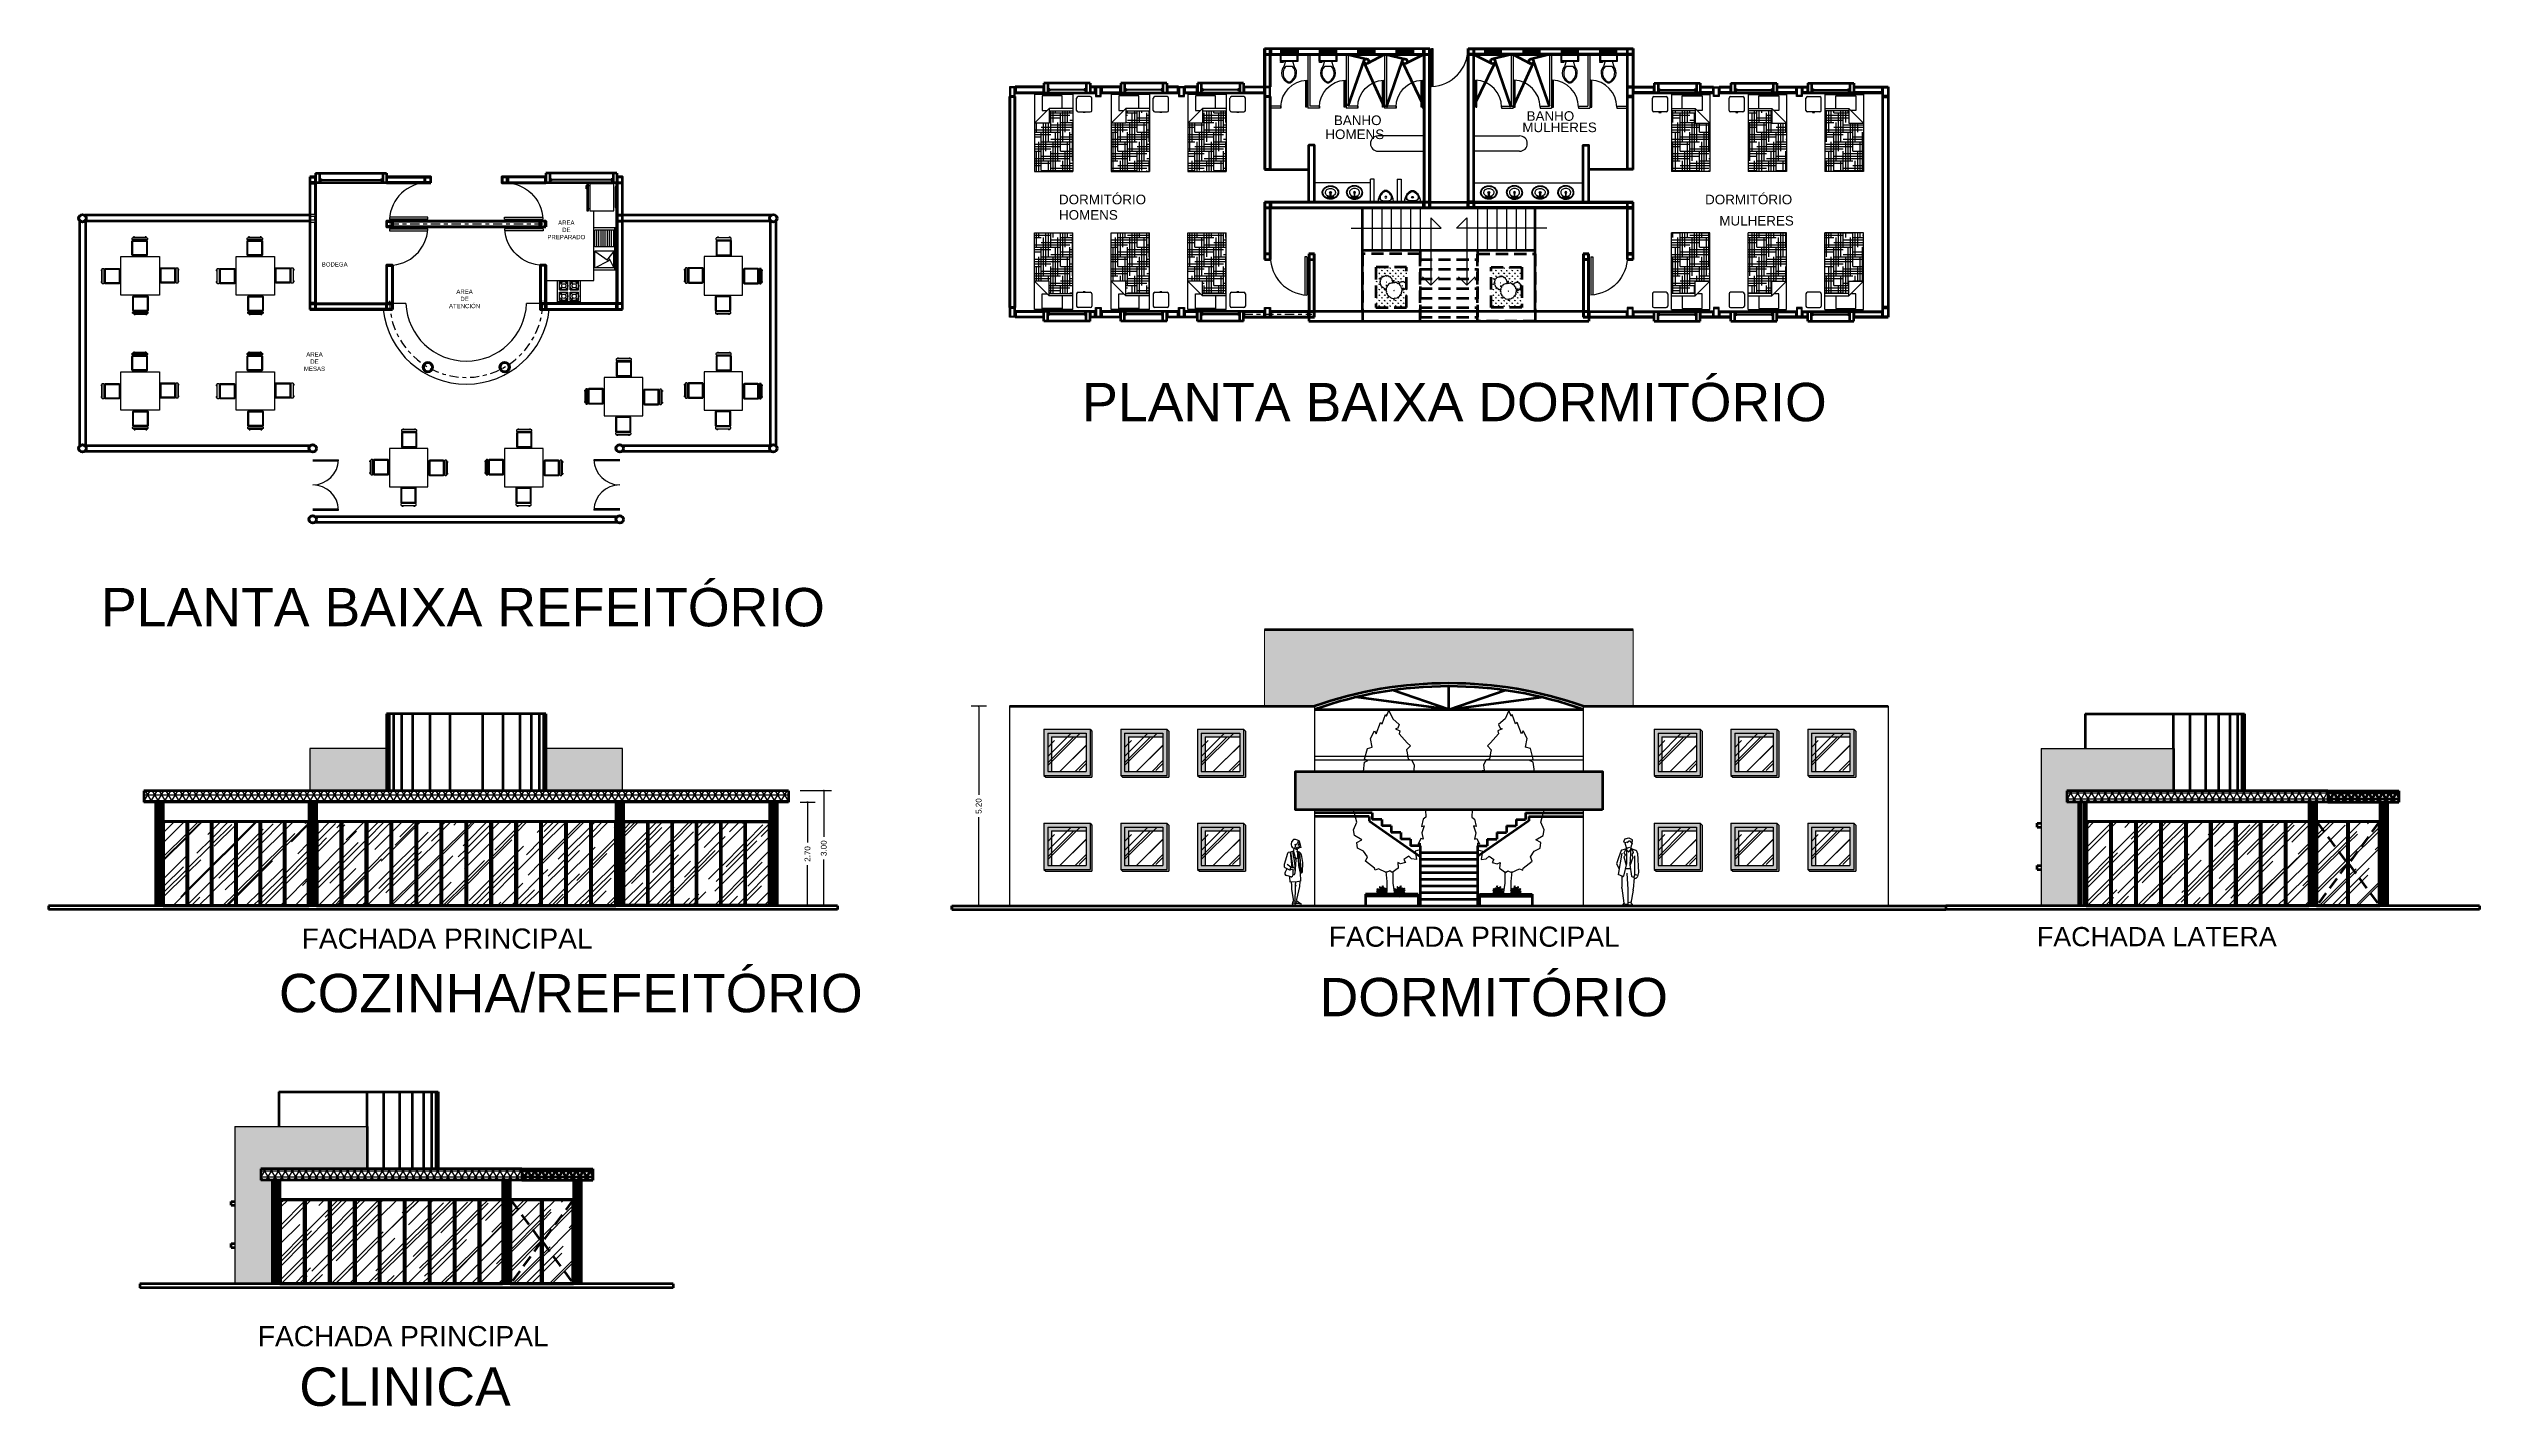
# Model space of a CAD drawing. Extents: x -98 to 79, y 8 to 90.
# Drawn here: x 15.7 to 79, y 26.9 to 62.2 of the extents above; entities that cross this region are included whole.
import ezdxf

# ---------------------------------------------------------------- set-up
doc = ezdxf.new("R2010")
doc.units = 0
doc.header["$MEASUREMENT"] = 0
doc.linetypes.add('ACAD_ISO04W100', pattern=[30.5, 24, -3, 0.5, -3])
doc.linetypes.add('HIDDEN2', pattern=[4.7625, 3.175, -1.5875])
doc.layers.get('0').update_dxf_attribs({"linetype": 'CONTINUOUS'})
doc.layers.get('Defpoints').update_dxf_attribs({"linetype": 'CONTINUOUS'})
for name, color, linetype in [('A VERDE', 3, 'CONTINUOUS'), ('ALUMINIO', 33, 'CONTINUOUS'), ('CASTILLOS', 8, 'CONTINUOUS'), ('const', 7, 'CONTINUOUS'), ('COTAS PLANTA', 7, 'CONTINUOUS'), ('EJES', 7, 'CONTINUOUS'), ('escalas', 7, 'CONTINUOUS'), ('LETREROS', 7, 'CONTINUOUS'), ('MUEBLES', 7, 'CONTINUOUS'), ('MUEBLES_BAÑO', 151, 'CONTINUOUS'), ('MUROS', 1, 'CONTINUOUS'), ('PUERTA', 35, 'CONTINUOUS'), ('SOMBRA_MURO', 254, 'CONTINUOUS'), ('VENTANAS', 4, 'CONTINUOUS')]:
    doc.layers.add(name, color=color, linetype=linetype)
doc.layers.add('MURO', color=7, linetype='CONTINUOUS', lineweight=53)
doc.styles.add('ATT', font='romand.shx')
doc.styles.get("Standard").update_dxf_attribs({"font": 'arial.ttf'})
doc.dimstyles.get("Standard").update_dxf_attribs({"dimtxt": 0.18, "dimasz": 0.18, "dimexe": 0.18, "dimexo": 0.0625, "dimgap": 0.09, "dimtad": 0, "dimtih": 1, "dimtoh": 1, "dimdec": 4, "dimzin": 0, "dimdsep": 46, "dimtxsty": 'Standard', "dimcen": 0.09, "dimadec": 0, "dimazin": 0, "dimtfac": 1, "dimtdec": 4, "dimtofl": 0, "dimtmove": 0, "dimatfit": 3, "dimfxl": 1, "dimtolj": 1, "dimtzin": 0, "dimarcsym": 0})
pattern_1 = [(45, (26.4527, 32.64185), (0.424264, 1.13137), [7.5, -1, 2.5, -0.5]), (45, (26.74614, 33.28886), (-0.82378, 0.116673), [1.5, -0.165, 3, -0.375]), (45, (26.32895, 33.11915), (1.601597, 2.075358), [4, -0.7, 2, -0.5])]
pattern_2 = [(0, (0, -37.63234), (0, 0.15625), []), (60, (0, -37.63234), (-0.13531647, 0.078125), []), (120, (0, -37.63234), (-0.13531647, -0.078125), [])]
pattern_3 = [(45, (0, -37.63234), (0.424264, 1.131371), [7.5, -1, 2.5, -0.5]), (45, (0.29345, -36.98534), (-0.8237794, 0.1166726), [1.5, -0.165, 3, -0.375]), (45, (-0.12374, -37.15504), (1.6015969, 2.0753584), [4, -0.7, 2, -0.5])]
pattern_4 = [(0, (24.1718, 37.56557), (0.25, 0.0625), [1, -0.5]), (90, (24.1718, 37.56557), (-0.0625, -0.25), [1, -0.5])]
pattern_5 = [(90, (24.1718, 37.56557), (-0.07071068, 0.07071068), [0.01875, -0.12267136]), (45, (24.1718, 37.56557), (-0.07071068, 0.07071068), [0.01875, -0.08125]), (135, (24.1718, 37.56557), (-0.07071068, -0.07071068), [0.01875, -0.08125])]
pattern_6 = [(0, (47.06303, -27.7796), (0, 0.15625), []), (60, (47.06303, -27.7796), (-0.13531647, 0.078125), []), (120, (47.06303, -27.7796), (-0.13531647, -0.078125), [])]
pattern_7 = [(45, (47.06303, -27.7796), (0.424264, 1.131371), [7.5, -1, 2.5, -0.5]), (45, (47.3565, -27.1326), (-0.8237794, 0.1166726), [1.5, -0.165, 3, -0.375]), (45, (46.9393, -27.3023), (1.6015969, 2.0753584), [4, -0.7, 2, -0.5])]

msp = doc.modelspace()

# ---------------------------------------------------------------- texts
at = {"layer": 'LETREROS', "attachment_point": 5}
for s, insert, char_height, width in [('AREA DE PREPARADO', (29.149, 57.517), 0.1125, 0.54), ('BODEGA', (23.113, 56.617), 0.1125, 0.54), ('AREA DE ATENCIÓN', (26.497, 55.718), 0.1125, 0.54), ('AREA DE MESAS', (22.587, 54.084), 0.1125, 0.54), ('FACHADA PRINCIPAL', (26.043, 39.044), 0.525, 11.16105), ('FACHADA PRINCIPAL', (52.807, 39.094), 0.525, 9.49327), ('FACHADA PRINCIPAL', (24.899, 28.683), 0.525, 11.16105)]:
    msp.add_mtext(s, dxfattribs=dict(at, insert=insert, char_height=char_height, width=width))
at = {"layer": 'MURO'}
for s, height, p in [('BANHO', 0.25, (49.149, 60.248)), ('MULHERES', 0.25, (54.059, 60.064)), ('BANHO', 0.25, (54.17, 60.359)), ('HOMENS', 0.25, (48.927, 59.883)), ('DORMITÓRIO', 0.25, (41.986, 58.184)), ('DORMITÓRIO', 0.25, (58.822, 58.184)), ('HOMENS', 0.25, (41.986, 57.782)), ('MULHERES', 0.25, (59.192, 57.631)), ('PLANTA BAIXA DORMITÓRIO', 1, (42.588, 52.53)), ('PLANTA BAIXA REFEITÓRIO', 1, (17.024, 47.185)), ('FACHADA LATERA', 0.5, (67.468, 38.849)), ('COZINHA/REFEITÓRIO', 1, (21.661, 37.128)), ('DORMITÓRIO', 1, (48.775, 37.023)), ('CLINICA', 1, (22.19, 26.871))]:
    msp.add_text(s, height=height, dxfattribs=at).set_placement(p)

# ---------------------------------------------------------------- blocks, each defined once
blk = doc.blocks.new('MUCO01PL')
at = {"color": 0, "linetype": 'ByBlock'}
for p, q in [((0.183, -0.12), (-0.167, -0.12)), ((-0.158, -0.01), (-0.132, -0.01)), ((-0.158, -0.01), (-0.158, -0.035)), ((-0.158, -0.083), (-0.158, -0.098)), ((-0.132, -0.035), (-0.132, -0.01)), ((-0.132, -0.022), (0.145, -0.022)), ((-0.132, -0.098), (-0.132, -0.083)), ((0.145, -0.01), (0.171, -0.01)), ((0.145, -0.01), (0.145, -0.035)), ((0.145, -0.083), (0.145, -0.098)), ((0.171, -0.035), (0.171, -0.01)), ((0.171, -0.098), (0.171, -0.083)), ((0.186, -0.473), (0.186, -0.123))]:
    blk.add_line(p, q, dxfattribs=at)
for points in [[(0.19, -0.035), (-0.18, -0.035, 0.414214), (-0.195, -0.05), (-0.195, -0.068, 0.414214), (-0.18, -0.083), (0.19, -0.083, 0.414214), (0.205, -0.068), (0.205, -0.05, 0.414214)], [(0.183, -0.098), (-0.167, -0.098, 0.414214), (-0.192, -0.123), (-0.192, -0.473, 0.414214), (-0.167, -0.498), (0.183, -0.498, 0.414214), (0.208, -0.473), (0.208, -0.123, 0.414214)]]:
    blk.add_lwpolyline(points, format="xyb", close=True, dxfattribs=at)
for points in [[(-0.17, -0.123), (-0.17, -0.473)], [(-0.167, -0.475), (0.183, -0.475)]]:
    blk.add_lwpolyline(points, dxfattribs=at)
for centre, start, end in [((-0.167, -0.123), 90, 180), ((-0.167, -0.473), 180, 270), ((0.183, -0.123), 0, 90), ((0.183, -0.473), 270, 0)]:
    blk.add_arc(centre, 0.0029, start, end, dxfattribs=at)
blk = doc.blocks.new('MUCO06PL')
at = {"color": 0, "linetype": 'ByBlock'}
blk.add_lwpolyline([(-0.498, 0.497), (-0.498, -0.503), (0.502, -0.503), (0.502, 0.497)], close=True, dxfattribs=at)
blk.add_blockref('MUCO01PL', (0.002, 1.022), dxfattribs=at)
for p, rotation in [((-1.022, 0.002), 90), ((1.022, -0.002), 270), ((-0.002, -1.022), 180)]:
    blk.add_blockref('MUCO01PL', p, dxfattribs=dict(at, rotation=rotation))
blk = doc.blocks.new('P100')
at = {"layer": 'PUERTA'}
for p, q in [((0.95, 0), (0.9, 0)), ((0.9, 0), (0.9, -0.995)), ((0.95, 0), (0.95, -0.999))]:
    blk.add_line(p, q, dxfattribs=at)
blk.add_arc((1, 0), 1, 180, 267.13402, dxfattribs=at)
blk = doc.blocks.new('MUKO04PL')
at = {"color": 0, "linetype": 'ByBlock'}
for p, q in [((-0.549, 0), (-0.549, -0.604)), ((0.549, 0), (-0.549, 0)), ((0.549, 0), (0.549, -0.604)), ((0.549, -0.055), (-0.549, -0.055)), ((0.549, -0.604), (-0.549, -0.604)), ((-0.055, -0.082), (-0.494, -0.082)), ((-0.494, -0.082), (-0.494, -0.577)), ((-0.055, -0.137), (-0.494, -0.137)), ((-0.055, -0.192), (-0.494, -0.192)), ((-0.055, -0.247), (-0.494, -0.247)), ((-0.055, -0.302), (-0.494, -0.302)), ((-0.055, -0.357), (-0.494, -0.357)), ((-0.055, -0.412), (-0.494, -0.412)), ((-0.055, -0.467), (-0.494, -0.467)), ((-0.055, -0.522), (-0.494, -0.522)), ((-0.055, -0.577), (-0.494, -0.577)), ((-0.055, -0.082), (-0.055, -0.577)), ((0.055, -0.082), (0.055, -0.577)), ((0.494, -0.082), (0.055, -0.082)), ((0.055, -0.082), (0.259, -0.237)), ((0.055, -0.577), (0.296, -0.231)), ((0.494, -0.577), (0.055, -0.577)), ((0.263, -0.192), (0.494, -0.082)), ((0.494, -0.577), (0.298, -0.204)), ((0.494, -0.082), (0.494, -0.577))]:
    blk.add_line(p, q, dxfattribs=at)
blk.add_circle((0.275, -0.216), 0.0265, dxfattribs=at)
blk = doc.blocks.new('MUKO01PL')
at = {"color": 0, "linetype": 'ByBlock'}
for p, q in [((0.3, 0), (-0.3, 0)), ((-0.3, 0), (-0.3, -0.6)), ((0.3, 0), (0.3, -0.6)), ((0.3, -0.055), (-0.3, -0.055)), ((0.3, -0.6), (-0.3, -0.6)), ((-0.027, -0.082), (-0.245, -0.082)), ((-0.245, -0.082), (-0.245, -0.3)), ((-0.027, -0.3), (-0.245, -0.3)), ((-0.245, -0.355), (-0.245, -0.573)), ((-0.027, -0.355), (-0.245, -0.355)), ((-0.027, -0.573), (-0.245, -0.573)), ((-0.214, -0.114), (-0.175, -0.152)), ((-0.175, -0.229), (-0.214, -0.268)), ((-0.214, -0.386), (-0.175, -0.425)), ((-0.175, -0.502), (-0.214, -0.541)), ((-0.059, -0.114), (-0.098, -0.152)), ((-0.098, -0.229), (-0.059, -0.268)), ((-0.059, -0.386), (-0.098, -0.425)), ((-0.098, -0.502), (-0.059, -0.541)), ((-0.027, -0.082), (-0.027, -0.3)), ((-0.027, -0.355), (-0.027, -0.573)), ((0.027, -0.082), (0.027, -0.3)), ((0.245, -0.082), (0.027, -0.082)), ((0.245, -0.3), (0.027, -0.3)), ((0.027, -0.355), (0.027, -0.573)), ((0.245, -0.355), (0.027, -0.355)), ((0.245, -0.573), (0.027, -0.573)), ((0.059, -0.114), (0.098, -0.152)), ((0.098, -0.229), (0.059, -0.268)), ((0.059, -0.386), (0.098, -0.425)), ((0.098, -0.502), (0.059, -0.541)), ((0.214, -0.114), (0.175, -0.152)), ((0.175, -0.229), (0.214, -0.268)), ((0.214, -0.386), (0.175, -0.425)), ((0.175, -0.502), (0.214, -0.541)), ((0.245, -0.082), (0.245, -0.3)), ((0.245, -0.355), (0.245, -0.573))]:
    blk.add_line(p, q, dxfattribs=at)
for centre, radius in [((-0.136, -0.191), 0.109), ((-0.136, -0.464), 0.109), ((-0.136, -0.191), 0.0545), ((-0.136, -0.464), 0.0545), ((0.136, -0.191), 0.109), ((0.136, -0.464), 0.109), ((0.136, -0.191), 0.0545), ((0.136, -0.464), 0.0545)]:
    blk.add_circle(centre, radius, dxfattribs=at)
blk = doc.blocks.new('_Dot')
at = {"layer": 'LETREROS', "color": 0, "lineweight": -2}
blk.add_line((-0.5, 0), (-1, 0), dxfattribs=at)
at = {"layer": 'LETREROS', "color": 0, "const_width": 0.5}
blk.add_lwpolyline([(-0.25, 0, 1), (0.25, 0, 1)], format="xyb", close=True, dxfattribs=at)
blk = doc.blocks.new('*D20')
at = {"color": 0, "linetype": 'ByBlock'}
for p, q in [((8.788, 9.961), (9.18, 9.961)), ((8.98, 9.911), (8.98, 8.906)), ((8.98, 7.311), (8.98, 8.315)), ((8.488, 7.261), (9.18, 7.261))]:
    blk.add_line(p, q, dxfattribs=at)
at = {"layer": 'Defpoints', "color": 0, "linetype": 'ByBlock'}
for p in [(8.488, 9.961), (8.98, 9.961), (8.188, 7.261)]:
    blk.add_point(p, dxfattribs=at)
at = {"color": 0, "linetype": 'ByBlock', "xscale": 0.05, "yscale": 0.05, "zscale": 0.05}
for p, rotation in [((8.98, 9.961), 90), ((8.98, 7.261), 270)]:
    blk.add_blockref('_Dot', p, dxfattribs=dict(at, rotation=rotation))
at = {"color": 0, "linetype": 'ByBlock', "insert": (8.98, 8.611), "char_height": 0.15, "attachment_point": 5, "rotation": 90}
blk.add_mtext('\\A1;2.70', dxfattribs=at)
blk = doc.blocks.new('*D21')
at = {"color": 0, "linetype": 'ByBlock'}
for p, q in [((8.788, 10.261), (9.604, 10.261)), ((9.404, 10.211), (9.404, 9.055)), ((9.404, 7.311), (9.404, 8.466)), ((8.488, 7.261), (9.604, 7.261))]:
    blk.add_line(p, q, dxfattribs=at)
at = {"layer": 'Defpoints', "color": 0, "linetype": 'ByBlock'}
for p in [(8.488, 10.261), (9.404, 10.261), (8.188, 7.261)]:
    blk.add_point(p, dxfattribs=at)
at = {"color": 0, "linetype": 'ByBlock', "xscale": 0.05, "yscale": 0.05, "zscale": 0.05}
for p, rotation in [((9.404, 10.261), 90), ((9.404, 7.261), 270)]:
    blk.add_blockref('_Dot', p, dxfattribs=dict(at, rotation=rotation))
at = {"color": 0, "linetype": 'ByBlock', "insert": (9.404, 8.761), "char_height": 0.15, "attachment_point": 5, "rotation": 90}
blk.add_mtext('\\A1;3.00', dxfattribs=at)
blk = doc.blocks.new('BUROE')
at = {"layer": 'MUEBLES'}
for p, q in [((-0.16, 0), (0.16, 0)), ((-0.2, -0.36), (-0.2, -0.04)), ((0.16, -0.4), (-0.16, -0.4)), ((-0.027, -0.4), (-0.027, -0.413)), ((-0.027, -0.413), (0.027, -0.413)), ((0.027, -0.413), (0.027, -0.4)), ((0.2, -0.36), (0.2, -0.04))]:
    blk.add_line(p, q, dxfattribs=at)
for centre, start, end in [((-0.153, -0.047), 98.1301, 171.8699), ((0.153, -0.047), 8.1301, 81.8699), ((-0.153, -0.353), 188.1301, 261.8699), ((0.153, -0.353), 278.1301, 351.8699)]:
    blk.add_arc(centre, 0.0471, start, end, dxfattribs=at)
blk = doc.blocks.new('P70')
at = {"layer": 'PUERTA'}
for p, q in [((-0.025, 0), (-0.05, 0)), ((-0.025, 0), (-0.025, -0.7)), ((-0.05, 0), (-0.05, -0.698))]:
    blk.add_line(p, q, dxfattribs=at)
blk.add_arc((0, 0), 0.7, 180, 267.95329, dxfattribs=at)
blk = doc.blocks.new('Toilet - top')
for p, q in [((-10, -8.5), (-8, -8.5)), ((-10, -9.5), (-10, -8.5)), ((-7, -9.5), (-10, -9.5)), ((-8, -8.5), (-8, -8)), ((-7, -8), (-7, -9.5)), ((-4, -8), (-6, -14)), ((4, -14), (-4, -14)), ((4, -8), (6, -14)), ((9.5, -6), (9.5, -2))]:
    blk.add_line(p, q)
blk.add_lwpolyline([(10.5, -8), (10.5, 0), (-10.5, 0), (-10.5, -8)], close=True)
for points in [[(-9.5, -2), (-9.5, -6)], [(8.5, -1), (-8.5, -1)], [(-8.5, -7), (8.5, -7)]]:
    blk.add_lwpolyline(points)
for centre, radius, start, end in [((-8.6, -1.9), 0.884, 81.8699, 188.1301), ((-8.6, -6.1), 0.884, 171.8699, 278.1301), ((3.5, -21.6), 12.2, 141.4691, 247.9714), ((4.2, -21.8), 11.3, 136.3677, 238.9468), ((-3.5, -21.6), 12.2, 292.0284, 38.5307), ((-4.2, -21.8), 11.3, 301.053, 43.6321), ((8.6, -1.9), 0.884, 351.8699, 98.1301), ((8.6, -6.1), 0.884, 261.8699, 8.1301), ((0, -27.9), 4, 245.7318, 294.2682), ((0, -29), 4, 254.8605, 285.1395)]:
    blk.add_arc(centre, radius, start, end)
blk = doc.blocks.new('MIGITORIO')
at = {"layer": 'MUEBLES_BAÑO'}
for p, q in [((0.2, 0), (-0.2, 0)), ((0, -0.03), (0, -0.03)), ((0, -0.28), (0, -0.28))]:
    blk.add_line(p, q, dxfattribs=at)
for centre, radius, start, end in [((-0.083, -0.019), 0.284, 350.90996, 3.79502), ((0.083, -0.019), 0.284, 176.20533, 189.09039), ((0.128, -0.012), 0.33, 189.09036, 200.82413), ((0.185, 0.01), 0.39, 200.82412, 211.60747), ((-0.091, -0.125), 0.0842, 174.67015, 192.54721), ((-0.126, -0.122), 0.0496, 138.60352, 174.67049), ((-0.045, -0.194), 0.158, 118.61008, 138.60288), ((-0.068, -0.119), 0.0804, 156.80125, 181.97453), ((-0.036, -0.118), 0.113, 181.97442, 203.19847), ((0.184, 0.009), 0.389, 211.60773, 220.45965), ((-0.051, -0.126), 0.0989, 134.14625, 156.80117), ((0.002, -0.101), 0.153, 203.19854, 216.32324), ((0.16, 0.015), 0.35, 216.32341, 225.00003), ((-0.036, -0.209), 0.176, 101.82205, 118.61056), ((0.059, -0.098), 0.224, 220.45932, 232.12474), ((0.07, -0.075), 0.223, 225.00006, 241.51431), ((0.022, -0.145), 0.164, 232.12504, 248.89782), ((0, -0.383), 0.353, 90.00005, 101.82205), ((0, -0.201), 0.104, 248.89766, 269.9999), ((0, -0.204), 0.0759, 241.51396, 269.99958), ((0, -0.125), 0.025, 90.00086, 269.99914), ((0, -0.383), 0.353, 78.17798, 89.99998), ((0, -0.125), 0.025, 270.00086, 89.99914), ((0, -0.204), 0.0759, 270.00027, 298.4859), ((0, -0.201), 0.104, 270.0002, 291.10244), ((-0.07, -0.075), 0.223, 298.48569, 314.99994), ((-0.022, -0.145), 0.164, 291.10218, 307.87496), ((0.036, -0.209), 0.176, 61.38958, 78.17809), ((-0.059, -0.098), 0.224, 307.87492, 319.54034), ((-0.16, 0.015), 0.35, 314.99997, 323.67659), ((-0.184, 0.009), 0.389, 319.54035, 328.39227), ((0.051, -0.126), 0.0989, 23.19883, 45.85376), ((0.045, -0.194), 0.158, 41.39687, 61.38967), ((-0.002, -0.101), 0.153, 323.67676, 336.80146), ((0.036, -0.118), 0.113, 336.80102, 358.02506), ((0.068, -0.119), 0.0804, 358.02547, 23.19874), ((-0.185, 0.01), 0.39, 328.39253, 339.17588), ((0.126, -0.122), 0.0496, 5.32951, 41.39648), ((0.091, -0.125), 0.0842, 347.45279, 5.32985), ((-0.128, -0.012), 0.33, 339.17587, 350.90964)]:
    blk.add_arc(centre, radius, start, end, dxfattribs=at)
blk = doc.blocks.new('Faucet - Bathroom top')
for p, q in [((-4.107, 0.125), (-4.375, 0.125)), ((-3.75, 0.4788), (-3.75, 0.75)), ((-3.5, 0.482), (-3.5, 0.75)), ((-3.1461, 0.125), (-2.875, 0.125)), ((3.143, 0.125), (2.875, 0.125)), ((3.5, 0.4788), (3.5, 0.75)), ((3.75, 0.482), (3.75, 0.75)), ((4.1039, 0.125), (4.375, 0.125)), ((-4.1039, -0.125), (-4.375, -0.125)), ((-3.75, -0.4821), (-3.75, -0.75)), ((-3.5, -0.4789), (-3.5, -0.75)), ((-3.143, -0.125), (-2.875, -0.125)), ((-0.5, -0.8639), (-0.5, -4.5)), ((0.5, -4.5), (0.5, -0.8631)), ((3.1461, -0.125), (2.875, -0.125)), ((3.5, -0.4821), (3.5, -0.75)), ((3.75, -0.4789), (3.75, -0.75)), ((4.107, -0.125), (4.375, -0.125))]:
    blk.add_line(p, q)
for centre, radius in [((-3.625, 0), 1.375), ((-4.625, 0), 0.2795), ((-3.625, 0), 0.5), ((-3.625, 1), 0.2795), ((-2.625, 0), 0.2795), ((0, 0), 0.5), ((3.625, 0), 1.375), ((2.625, 0), 0.2795), ((3.625, 0), 0.5), ((3.625, 1), 0.2795), ((4.625, 0), 0.2795), ((-3.625, -1), 0.2795), ((3.625, -1), 0.2795)]:
    blk.add_circle(centre, radius)
for centre, radius, start, end in [((-3.625, 0), 1, 105.2407, 164.2093), ((-3.625, 0), 1, 16.44125, 74.07887), ((0, 0), 1.5, 289.6514, 250.3603), ((0, 0), 1, 300.3431, 239.7554), ((3.625, 0), 1, 106.12, 164.0884), ((3.625, 0), 1, 16.23422, 73.90469), ((-3.625, 0), 1, 196.2342, 253.9047), ((-3.625, 0), 1, 286.12, 344.0884), ((0, -4.5), 0.5, 180, 0), ((3.625, 0), 1, 196.4413, 254.0789), ((3.625, 0), 1, 285.2407, 344.2093)]:
    blk.add_arc(centre, radius, start, end)
blk = doc.blocks.new('OVALIN')
at = {"layer": 'MUEBLES_BAÑO'}
for p, q in [((0.017, 0), (-0.017, 0)), ((0, 0.017), (0, -0.017))]:
    blk.add_line(p, q, dxfattribs=at)
for points in [[(0.214, 0.007, -0.117634), (0.201, -0.059, -0.104469), (0.155, -0.119, -0.090016), (0.089, -0.159, -0.08192), (0.006, -0.175, -0.08192), (-0.079, -0.164, -0.090016), (-0.147, -0.129, -0.104469), (-0.196, -0.072, -0.117634), (-0.214, -0.007, -0.117634), (-0.201, 0.059, -0.104469), (-0.155, 0.119, -0.090016), (-0.089, 0.159, -0.08192), (-0.006, 0.175, -0.08192), (0.079, 0.164, -0.090016), (0.147, 0.129, -0.104469), (0.196, 0.072, -0.117634)], [(0.198, 0.003, -0.118622), (0.184, -0.057, -0.104678), (0.141, -0.111, -0.089562), (0.079, -0.146, -0.081185), (0.002, -0.16, -0.081185), (-0.075, -0.149, -0.089562), (-0.138, -0.115, -0.104678), (-0.182, -0.062, -0.118622), (-0.198, -0.003, -0.118622), (-0.184, 0.057, -0.104678), (-0.141, 0.111, -0.089562), (-0.079, 0.146, -0.081185), (-0.002, 0.16, -0.081185), (0.075, 0.149, -0.089562), (0.138, 0.115, -0.104678), (0.182, 0.062, -0.118622)]]:
    blk.add_lwpolyline(points, format="xyb", close=True, dxfattribs=at)
blk.add_lwpolyline([(-0.021, -0.104, -0.047101), (-0.05, -0.098, -0.089718), (-0.091, -0.076, -0.104607), (-0.12, -0.041, -0.118283), (-0.13, -0.001, -0.118283), (-0.121, 0.038, -0.104607), (-0.093, 0.074, -0.089718), (-0.052, 0.097, -0.081436), (-0.001, 0.106, -0.081436), (0.05, 0.098, -0.089718), (0.091, 0.076, -0.104607), (0.12, 0.041, -0.118283), (0.13, 0.001, -0.118283), (0.121, -0.038, -0.104607), (0.093, -0.074, -0.089718), (0.052, -0.097, -0.050974), (0.02, -0.104)], format="xyb", dxfattribs=at)
for radius in [0.0262, 0.0175]:
    blk.add_circle((0, 0), radius, dxfattribs=at)
at = {"layer": 'MUEBLES_BAÑO', "xscale": -0.0175, "yscale": 0.0175, "zscale": 0.0175, "rotation": 180.0000000000001}
blk.add_blockref('Faucet - Bathroom top', (0, -0.121), dxfattribs=at)
blk = doc.blocks.new('Clump of Trees or Bushes - plan')
for points in [[(-10.993, 56.487), (-9.228, 58.426), (-10.144, 63.512), (-8.923, 67.033), (-3.43, 69.772), (2.673, 72.119), (-2.82, 71.728), (-10.449, 71.728), (-13.195, 74.075), (-13.806, 83.073), (-16.857, 86.594), (-22.045, 92.071), (-22.961, 94.81), (-22.656, 98.722), (-28.759, 100.678), (-31.811, 99.113), (-35.472, 101.461), (-45.543, 109.676), (-49.815, 108.503), (-55.308, 106.155), (-59.58, 106.938), (-60.801, 113.98), (-63.242, 104.982), (-67.209, 106.938), (-70.872, 104.59), (-74.839, 104.982), (-80.637, 101.461), (-86.435, 101.069), (-90.402, 97.548), (-90.402, 94.419), (-93.454, 90.898), (-98.947, 90.115), (-105.66, 90.115), (-101.083, 87.768), (-98.031, 82.682), (-100.778, 77.596), (-103.829, 74.466), (-103.219, 69.772), (-104.134, 65.077), (-108.102, 62.73), (-104.439, 60.774), (-102.609, 55.297), (-103.829, 50.211), (-102.303, 44.342), (-98.947, 41.995), (-98.031, 38.865), (-98.031, 34.953), (-93.148, 32.606), (-90.707, 29.476), (-91.317, 22.434), (-93.454, 17.348), (-89.487, 21.26), (-85.519, 23.999), (-82.468, 23.216), (-78.806, 19.304), (-74.228, 15.783), (-69.956, 15.392), (-59.886, 12.653), (-58.254, 7.074)], [(59.448, 5.262), (60.936, 4.858), (62.652, -1.011), (63.415, 4.858), (64.178, 5.836), (66.848, 6.814), (69.709, 6.569), (73.905, 7.792), (76.385, 9.748), (79.627, 10.237), (81.153, 12.438), (84.014, 15.127), (84.205, 17.084), (85.158, 17.573), (88.591, 16.839), (85.73, 20.262), (88.591, 20.751), (89.545, 21.974), (90.689, 24.174), (91.452, 24.663), (90.499, 25.886), (91.261, 31.999), (92.596, 33.466), (92.024, 36.645), (92.787, 38.845), (96.22, 40.557), (100.035, 42.024), (96.602, 41.779), (91.834, 41.779), (90.117, 43.246), (89.736, 48.871), (87.828, 51.071), (84.586, 54.494), (84.014, 56.206), (84.205, 58.651), (80.39, 59.873), (78.483, 58.895), (76.194, 60.362), (69.9, 65.497), (67.23, 64.764), (63.797, 63.297), (61.126, 63.786), (60.364, 68.187), (58.838, 62.563), (56.358, 63.786), (54.07, 62.319), (51.59, 62.563), (47.966, 60.362), (44.343, 60.118), (41.863, 57.917), (41.863, 55.961), (39.956, 53.761), (36.523, 53.272), (32.327, 53.272), (35.187, 51.805), (36.641, 49.381)]]:
    blk.add_lwpolyline(points)
for points in [[(-4.577, 66.508), (-7.629, 55.261), (-12.588, 57.706), (-17.166, 54.772), (-22.125, 55.261), (-29.372, 50.86), (-36.62, 50.371), (-41.579, 45.969), (-41.579, 42.057), (-45.393, 37.656), (-52.259, 36.678), (-60.651, 36.678), (-54.93, 33.743), (-51.115, 27.386), (-54.548, 21.029), (-58.363, 17.116), (-57.6, 11.248), (-58.744, 5.38), (-63.703, 2.446), (-59.126, 0), (-56.837, -6.846), (-58.363, -13.203), (-56.455, -20.539), (-52.259, -23.473), (-51.115, -27.385), (-51.115, -32.275), (-45.012, -35.21), (-41.96, -39.122), (-42.723, -47.924), (-45.393, -54.282), (-40.434, -49.391), (-35.475, -45.968), (-31.661, -46.946), (-27.083, -51.837), (-21.362, -56.238), (-16.021, -56.727), (-3.433, -60.15), (0, -71.887), (1.526, -60.15), (3.052, -58.194), (8.392, -56.238), (14.114, -56.727), (22.506, -54.282), (27.465, -50.369), (33.949, -49.391), (37.001, -44.99), (42.723, -39.611), (43.104, -35.699), (45.012, -34.721), (51.878, -36.188), (46.156, -29.341), (51.878, -28.363), (53.785, -25.918), (56.074, -21.517), (57.6, -20.539), (55.692, -18.094), (57.218, -5.868), (59.888, -2.934), (58.744, 3.424), (60.27, 7.825), (67.136, 11.248), (74.765, 14.182), (67.899, 13.693), (58.363, 13.693), (54.93, 16.627), (54.167, 27.875), (50.352, 32.276), (43.867, 39.123), (42.723, 42.546), (43.104, 47.436), (35.475, 49.882), (31.661, 47.925), (27.083, 50.86), (14.495, 61.129), (9.155, 59.662), (2.289, 56.728), (-3.052, 57.706)], [(-58.055, 61.947), (-58.97, 60.774), (-57.139, 60.774)], [(-1.144, 1.468), (-2.289, 0), (0, 0)], [(62.08, 35.667), (61.508, 34.933), (62.652, 34.933)]]:
    blk.add_lwpolyline(points, close=True)
blk = doc.blocks.new('ESCHUM05')
at = {"color": 0, "linetype": 'ByBlock'}
for p, q in [((-0.171, 1.311), (-0.256, 1.03)), ((-0.158, 1.333), (-0.171, 1.311)), ((-0.092, 1.35), (-0.144, 1.343)), ((-0.095, 1.348), (-0.051, 0.951)), ((-0.015, 1.377), (-0.092, 1.35)), ((-0.086, 1.352), (-0.026, 0.952)), ((-0.06, 1.622), (-0.07, 1.556)), ((-0.07, 1.556), (-0.07, 1.54)), ((-0.011, 1.679), (-0.06, 1.622)), ((-0.025, 1.361), (-0.021, 1.231)), ((-0.015, 1.369), (0.052, 1.152)), ((0.042, 1.679), (-0.011, 1.679)), ((-0.001, 1.395), (0.004, 1.454)), ((0.023, 1.449), (0.008, 1.451)), ((0.073, 1.561), (0.019, 1.537)), ((0.043, 1.549), (0.023, 1.449)), ((0.068, 1.536), (0.039, 1.541)), ((0.096, 1.662), (0.042, 1.679)), ((0.069, 1.538), (0.052, 1.541)), ((0.077, 1.474), (0.058, 1.463)), ((0.058, 1.463), (0.081, 1.456)), ((0.081, 1.421), (0.075, 1.348)), ((0.083, 1.469), (0.077, 1.474)), ((0.116, 1.36), (0.08, 1.368)), ((0.081, 1.456), (0.096, 1.463)), ((0.092, 1.473), (0.083, 1.469)), ((0.085, 1.667), (0.135, 1.647)), ((0.109, 1.638), (0.087, 1.564)), ((0.091, 1.367), (0.094, 1.215)), ((0.096, 1.463), (0.092, 1.473)), ((0.095, 1.365), (0.113, 1.149)), ((0.133, 1.5), (0.102, 1.441)), ((0.105, 1.537), (0.146, 1.545)), ((0.109, 1.536), (0.135, 1.539)), ((0.113, 1.362), (0.139, 1.233)), ((0.117, 1.603), (0.129, 1.56)), ((0.177, 1.47), (0.117, 1.456)), ((0.13, 1.534), (0.133, 1.5)), ((0.135, 1.647), (0.177, 1.47)), ((0.197, 0.812), (0.153, 1.311)), ((0.186, 1.289), (0.225, 1.08)), ((-0.256, 1.031), (-0.251, 0.968)), ((-0.237, 0.951), (-0.098, 0.883)), ((-0.184, 0.918), (-0.232, 0.824)), ((-0.075, 0.706), (-0.195, 0.739)), ((-0.077, 0.959), (-0.173, 1.026)), ((-0.095, 0.571), (-0.107, 0.704)), ((-0.101, 0.883), (-0.08, 0.964)), ((0.009, 0.879), (-0.079, 0.897)), ((-0.075, 0.952), (-0.016, 0.952)), ((-0.009, 0.764), (-0.024, 0.764)), ((-0.023, 0.761), (-0.017, 0.888)), ((-0.021, 1.231), (0.001, 1.204)), ((0.001, 1.204), (-0.007, 1.18)), ((-0.007, 1.18), (0.033, 0.92)), ((0.012, 0.931), (0.023, 0.904)), ((0.023, 0.904), (0.014, 0.885)), ((0.052, 1.152), (0.022, 0.791)), ((0.113, 1.149), (0.119, 1.01)), ((0.12, 1.005), (0.153, 0.832)), ((0.139, 1.233), (0.122, 1.215)), ((0.122, 1.215), (0.154, 1.183)), ((0.154, 1.183), (0.152, 0.83)), ((0.165, 0.815), (0.172, 0.597)), ((0.166, 0.831), (0.166, 0.83)), ((0.201, 0.814), (0.212, 0.823)), ((0.225, 1.08), (0.211, 0.82)), ((0.047, 0.566), (-0.098, 0.572)), ((-0.075, 0.569), (-0.061, 0.491)), ((-0.061, 0.491), (-0.066, 0.379)), ((-0.066, 0.379), (-0.013, 0.07)), ((-0.035, -0.002), (-0.018, 0.068)), ((-0.018, 0.027), (-0.014, 0.082)), ((-0.011, 0.014), (-0.018, 0.027)), ((0.02, 0.019), (-0.011, 0.014)), ((0.025, 0.048), (0.023, -0.025)), ((0.035, 0.439), (0.024, 0.045)), ((0.039, 0.583), (0.034, 0.466)), ((0.034, 0.466), (0.035, 0.439)), ((0.052, 0.483), (0.035, 0.436)), ((0.05, 0.483), (0.037, 0.529)), ((0.052, 0.001), (0.04, 0.001)), ((0.175, 0.594), (0.042, 0.571)), ((0.113, 0.052), (0.042, 0.042)), ((0.065, 0.027), (0.052, 0.001)), ((0.088, 0.008), (0.065, 0.027)), ((0.142, 0.452), (0.066, 0.111)), ((0.076, 0.082), (0.112, 0.051)), ((0.197, -0.006), (0.088, 0.008)), ((0.112, 0.051), (0.197, -0.006)), ((0.151, 0.593), (0.142, 0.452)), ((-0.002, -0.049), (-0.035, -0.002)), ((0.023, -0.025), (-0.002, -0.049))]:
    blk.add_line(p, q, dxfattribs=at)
for centre, radius, start, end in [((-0.141, 1.323), 0.02, 97.83355, 150.39555), ((0.02, 1.54), 0.09, 180, 262.74681), ((-0.021, 1.396), 0.02, 289.42299, 355.35625), ((0.076, 1.485), 0.06, 220.20016, 269.31533), ((0.076, 1.455), 0.03, 269.31533, 332.70043), ((0.098, 1.272), 0.09, 10.44748, 78.64911), ((0.081, 1.547), 0.05, 349.94934, 15.52411), ((-0.231, 0.97), 0.02, 184.45086, 254.60646), ((-0.178, 0.797), 0.06, 153.24091, 254.42071), ((-0.083, 0.764), 0.06, 270, 357.19363), ((-0.016, 0.919), 0.03, 22.61986, 90), ((-0.008, 0.793), 0.03, 266.79866, 355.33342), ((0.065, 1.211), 0.03, 200.55158, 355.9568), ((0.149, 1.011), 0.03, 182.51136, 191.03344), ((0.183, 0.838), 0.03, 191.03344, 307.64762), ((0.095, 0.105), 0.03, 167.48673, 228.99985)]:
    blk.add_arc(centre, radius, start, end, dxfattribs=at)
blk = doc.blocks.new('*D22')
at = {"color": 0, "linetype": 'ByBlock'}
for p, q in [((85.85, 45.102), (85.45, 45.102)), ((85.65, 45.052), (85.65, 42.797)), ((85.65, 39.952), (85.65, 42.208)), ((85.85, 39.902), (85.45, 39.902))]:
    blk.add_line(p, q, dxfattribs=at)
at = {"layer": 'Defpoints', "color": 0, "linetype": 'ByBlock'}
for p in [(86.15, 45.102), (85.65, 39.902), (86.15, 39.902)]:
    blk.add_point(p, dxfattribs=at)
at = {"color": 0, "linetype": 'ByBlock', "xscale": 0.05, "yscale": 0.05, "zscale": 0.05}
for p, rotation in [((85.65, 45.102), 90), ((85.65, 39.902), 270)]:
    blk.add_blockref('_Dot', p, dxfattribs=dict(at, rotation=rotation))
at = {"color": 0, "linetype": 'ByBlock', "insert": (85.65, 42.502), "char_height": 0.15, "attachment_point": 5, "rotation": 90}
blk.add_mtext('\\A1;5.20', dxfattribs=at)
blk = doc.blocks.new('PTA17')
for p, q in [((-0.2, 0.03), (-0.42, 0.09)), ((-0.31, 0.18), (-0.39, 0.25)), ((0.01, 0), (-0.21, 0.26)), ((0.01, 0), (-0.09, 0.49)), ((0.01, 0), (0.47, 0.21)), ((0.1, 0.23), (0.22, 0.42)), ((0.34, -0.02), (0.47, 0.01)), ((-0.3, -0.01), (-0.41, -0.1)), ((0.01, 0), (-0.37, -0.34)), ((0.01, -0.16), (-0.02, -0.46)), ((0.01, 0), (0.24, -0.33)), ((0.21, -0.03), (0.43, -0.13))]:
    blk.add_line(p, q)
for points in [[(-0.14, 0.02), (-0.18, 0.08), (-0.18, 0.03), (-0.23, 0.1), (-0.22, 0.05), (-0.3, 0.13), (-0.28, 0.07), (-0.36, 0.14), (-0.34, 0.09), (-0.41, 0.13), (-0.38, 0.09), (-0.46, 0.12), (-0.45, 0.1), (-0.48, 0.09), (-0.42, 0.08), (-0.47, 0.05), (-0.37, 0.05), (-0.41, 0.04), (-0.31, 0.05), (-0.37, 0.02), (-0.26, 0.04), (-0.31, 0.01), (-0.22, 0.02), (-0.26, -0.01), (-0.17, 0.01), (-0.2, -0.02), (-0.15, 0)], [(-0.29, 0.16), (-0.36, 0.16), (-0.32, 0.18), (-0.41, 0.18), (-0.36, 0.2), (-0.43, 0.21), (-0.38, 0.22), (-0.45, 0.27), (-0.38, 0.25), (-0.39, 0.28), (-0.35, 0.23), (-0.33, 0.27), (-0.32, 0.21), (-0.31, 0.25), (-0.29, 0.17)], [(-0.02, 0.06), (-0.02, 0.13), (-0.05, 0.09), (-0.07, 0.13), (-0.08, 0.1), (-0.1, 0.17), (-0.11, 0.16), (-0.14, 0.24), (-0.14, 0.21), (-0.17, 0.29), (-0.17, 0.25), (-0.21, 0.32), (-0.2, 0.27), (-0.26, 0.32), (-0.22, 0.26), (-0.27, 0.27), (-0.21, 0.23), (-0.29, 0.21), (-0.18, 0.2), (-0.26, 0.16), (-0.15, 0.16), (-0.21, 0.12), (-0.12, 0.12), (-0.16, 0.09), (-0.07, 0.06), (-0.13, 0.04), (-0.02, 0.02), (-0.08, 0), (-0.02, -0.01), (-0.14, -0.02), (-0.08, -0.04), (-0.19, -0.05), (-0.13, -0.07), (-0.25, -0.1), (-0.17, -0.12), (-0.3, -0.13), (-0.23, -0.15), (-0.34, -0.18), (-0.23, -0.19), (-0.36, -0.22), (-0.28, -0.24), (-0.39, -0.28), (-0.33, -0.28), (-0.4, -0.34), (-0.32, -0.31), (-0.32, -0.35), (-0.29, -0.28), (-0.28, -0.31), (-0.26, -0.25), (-0.25, -0.29), (-0.21, -0.21), (-0.2, -0.28), (-0.17, -0.18), (-0.16, -0.24), (-0.11, -0.14), (-0.11, -0.2), (-0.07, -0.09), (-0.07, -0.17), (-0.03, -0.07), (-0.01, -0.13), (0, -0.04), (0.01, -0.1), (0.02, -0.05), (0.03, -0.16), (0.05, -0.12), (0.04, -0.22), (0.08, -0.14), (0.07, -0.22), (0.09, -0.18), (0.1, -0.29), (0.13, -0.2), (0.12, -0.29), (0.14, -0.25), (0.14, -0.36), (0.16, -0.28), (0.17, -0.4), (0.18, -0.32), (0.24, -0.4), (0.22, -0.33), (0.31, -0.37), (0.25, -0.31), (0.32, -0.31), (0.25, -0.28), (0.28, -0.27), (0.22, -0.25), (0.27, -0.24), (0.19, -0.21), (0.29, -0.19), (0.17, -0.18), (0.28, -0.15), (0.16, -0.14), (0.24, -0.12), (0.13, -0.12), (0.18, -0.1), (0.08, -0.08), (0.14, -0.07), (0.05, -0.03), (0.09, -0.03)], [(0.01, 0.05), (0.04, 0.16), (0, 0.12), (0.06, 0.25), (0, 0.2), (0.07, 0.31), (-0.01, 0.26), (0.04, 0.35), (-0.01, 0.31), (0.02, 0.39), (-0.03, 0.34), (-0.01, 0.43), (-0.05, 0.4), (-0.05, 0.5), (-0.06, 0.46), (-0.11, 0.52), (-0.08, 0.44), (-0.13, 0.45), (-0.07, 0.4), (-0.13, 0.39), (-0.07, 0.37), (-0.13, 0.36), (-0.05, 0.31), (-0.13, 0.32), (-0.04, 0.26), (-0.1, 0.28), (-0.07, 0.25), (-0.1, 0.25), (-0.05, 0.2), (-0.12, 0.2), (-0.03, 0.15), (-0.09, 0.15), (-0.04, 0.11)], [(0.04, 0), (0.16, -0.05), (0.08, 0.02), (0.17, 0.01), (0.13, 0.04), (0.28, 0.02), (0.19, 0.05), (0.29, 0.05), (0.24, 0.07), (0.41, 0.08), (0.29, 0.11), (0.38, 0.12), (0.31, 0.13), (0.47, 0.17), (0.4, 0.17), (0.49, 0.23), (0.39, 0.2), (0.4, 0.27), (0.35, 0.16), (0.34, 0.23), (0.32, 0.16), (0.28, 0.25), (0.26, 0.13), (0.24, 0.2), (0.23, 0.12), (0.19, 0.22), (0.19, 0.1), (0.17, 0.14), (0.14, 0.07), (0.12, 0.17), (0.08, 0.06), (0.08, 0.11), (0.05, 0.06), (0.04, 0.11), (0.03, 0.02)], [(0.07, 0.19), (0.08, 0.29), (0.1, 0.25), (0.1, 0.35), (0.13, 0.29), (0.12, 0.39), (0.15, 0.33), (0.16, 0.4), (0.18, 0.37), (0.19, 0.43), (0.2, 0.41), (0.24, 0.45), (0.22, 0.4), (0.27, 0.39), (0.21, 0.37), (0.25, 0.36), (0.18, 0.34), (0.24, 0.32), (0.16, 0.3), (0.2, 0.28), (0.13, 0.25), (0.19, 0.25), (0.1, 0.21), (0.15, 0.21), (0.07, 0.17)], [(0.32, -0.01), (0.36, 0.04), (0.37, 0), (0.43, 0.04), (0.41, 0.01), (0.5, 0.03), (0.48, 0), (0.51, -0.01), (0.44, -0.01), (0.49, -0.04), (0.38, -0.03)], [(-0.31, 0), (-0.36, -0.02), (-0.34, -0.02), (-0.39, -0.03), (-0.37, -0.04), (-0.44, -0.05), (-0.39, -0.06), (-0.45, -0.08), (-0.42, -0.09), (-0.46, -0.12), (-0.41, -0.12), (-0.42, -0.14), (-0.39, -0.1), (-0.38, -0.13), (-0.36, -0.07), (-0.34, -0.12), (-0.34, -0.05), (-0.32, -0.09), (-0.31, -0.04), (-0.3, -0.05), (-0.3, -0.02)], [(-0.02, -0.16), (-0.06, -0.18), (-0.01, -0.19), (-0.08, -0.21), (-0.01, -0.21), (-0.12, -0.24), (-0.03, -0.24), (-0.12, -0.29), (-0.03, -0.26), (-0.09, -0.32), (-0.05, -0.3), (-0.11, -0.38), (-0.03, -0.33), (-0.12, -0.45), (-0.04, -0.38), (-0.08, -0.49), (-0.05, -0.45), (-0.03, -0.53), (-0.02, -0.48), (0.03, -0.53), (0.01, -0.46), (0.05, -0.46), (0.01, -0.41), (0.07, -0.43), (0.01, -0.37), (0.09, -0.4), (0.01, -0.33), (0.08, -0.35), (0.02, -0.3), (0.08, -0.31), (0.02, -0.24), (0.05, -0.26), (0.02, -0.21)], [(0.17, -0.01), (0.27, -0.01), (0.24, -0.03), (0.32, -0.03), (0.3, -0.04), (0.38, -0.06), (0.33, -0.06), (0.43, -0.09), (0.38, -0.09), (0.48, -0.13), (0.44, -0.13), (0.47, -0.16), (0.4, -0.14), (0.41, -0.17), (0.37, -0.12), (0.36, -0.15), (0.32, -0.1), (0.31, -0.16), (0.28, -0.09), (0.27, -0.13), (0.25, -0.07), (0.23, -0.11), (0.2, -0.05), (0.19, -0.08), (0.18, -0.05)]]:
    blk.add_lwpolyline(points)
at = {"style": 'ATT'}
for tag, p, flags in [('ITEM', (-1, -3.75), 3), ('ROOM_NUMBER', (-1, -5.08), 1)]:
    blk.add_attdef(tag, p, '', height=1, dxfattribs=dict(at, flags=flags))

# ---------------------------------------------------------------- dimensions: what is measured, and where the dimension line sits
at = {"layer": 'COTAS PLANTA'}
dim = msp.add_linear_dim(base=(39.895, 39.902), p1=(40.394, 45.102), p2=(40.394, 39.902), angle=90, dimstyle='Standard', override={"dimtxt": 0.15, "dimasz": 0.05, "dimexe": 0.2, "dimexo": 0.3, "dimgap": 0.1, "dimtih": 0, "dimtoh": 0, "dimdec": 2, "dimblk": 'DOT', "dimcen": 0.01, "dimaunit": 1, "dimadec": 2, "dimtdec": 2, "dimtofl": 1, "dimtmove": 1, "dimldrblk": 'Dot'}, dxfattribs=at)
dim.commit()
dim.dimension.update_dxf_attribs({"geometry": '*D22', "text_midpoint": (39.895, 42.502), "insert": (-45.756, 0)})
at = {"layer": 'MURO'}
for base, p2, picture, middle in [((35.857, 42.902), (34.941, 42.902), '*D21', (35.857, 41.402)), ((35.432, 42.602), (34.941, 42.602), '*D20', (35.432, 41.252))]:
    dim = msp.add_linear_dim(base=base, p1=(34.641, 39.902), p2=p2, angle=90, dimstyle='Standard', override={"dimtxt": 0.15, "dimasz": 0.05, "dimexe": 0.2, "dimexo": 0.3, "dimgap": 0.1, "dimtih": 0, "dimtoh": 0, "dimdec": 2, "dimblk": 'Dot', "dimcen": 0.01, "dimaunit": 1, "dimtdec": 2, "dimtofl": 1, "dimtmove": 1}, dxfattribs=at)
    dim.commit()
    dim.dimension.update_dxf_attribs({"geometry": picture, "text_midpoint": middle, "insert": (26.453, 32.642)})

# ---------------------------------------------------------------- hatches: boundary and pattern name
at = {"layer": 'A VERDE'}
h = msp.add_hatch(dxfattribs=at)
h.set_pattern_fill('GRASS', color=256, scale=0.1, style=0)
h.set_pattern_definition(pattern_5)
h.paths.add_polyline_path([(51.045, 56.541), (50.245, 56.541), (50.245, 55.491), (51.045, 55.491), (51.045, 56.077), (51.041, 56.075), (51.038, 56.068), (51.04, 56.056), (51.035, 56.051), (51.033, 56.03), (51.036, 56.026), (51.033, 56.024), (51.027, 56.012), (51.016, 56.01), (51.026, 55.998), (51.014, 56.001), (51.01, 55.999), (51.01, 55.992), (51, 55.983), (50.994, 55.975), (50.983, 55.973), (50.974, 55.967), (50.96, 55.962), (50.95, 55.963), (50.94, 55.96), (50.938, 55.956), (50.935, 55.936), (50.929, 55.956), (50.924, 55.958), (50.921, 55.951), (50.925, 55.929), (50.916, 55.919), (50.911, 55.876), (50.917, 55.867), (50.912, 55.864), (50.904, 55.849), (50.897, 55.84), (50.877, 55.837), (50.897, 55.813), (50.873, 55.818), (50.867, 55.814), (50.865, 55.801), (50.845, 55.782), (50.835, 55.766), (50.812, 55.763), (50.795, 55.749), (50.765, 55.741), (50.745, 55.742), (50.726, 55.736), (50.721, 55.729), (50.716, 55.688), (50.704, 55.729), (50.66, 55.741), (50.641, 55.742), (50.621, 55.758), (50.605, 55.775), (50.592, 55.778), (50.574, 55.766), (50.557, 55.749), (50.566, 55.772), (50.569, 55.802), (50.558, 55.816), (50.537, 55.826), (50.537, 55.843), (50.533, 55.857), (50.518, 55.867), (50.512, 55.893), (50.517, 55.915), (50.509, 55.939), (50.493, 55.948), (50.51, 55.958), (50.512, 55.965), (50.506, 55.984), (50.471, 55.993), (50.456, 55.995), (50.44, 56.007), (50.427, 56.021), (50.416, 56.023), (50.403, 56.014), (50.389, 56), (50.396, 56.018), (50.398, 56.042), (50.39, 56.053), (50.373, 56.062), (50.373, 56.075), (50.369, 56.086), (50.358, 56.094), (50.352, 56.115), (50.357, 56.133), (50.35, 56.152), (50.337, 56.159), (50.351, 56.167), (50.355, 56.183), (50.352, 56.2), (50.363, 56.211), (50.373, 56.229), (50.362, 56.246), (50.346, 56.255), (50.369, 56.255), (50.389, 56.257), (50.399, 56.27), (50.399, 56.281), (50.413, 56.293), (50.434, 56.294), (50.454, 56.307), (50.468, 56.305), (50.481, 56.314), (50.494, 56.307), (50.503, 56.338), (50.507, 56.314), (50.522, 56.311), (50.541, 56.319), (50.556, 56.323), (50.592, 56.294), (50.604, 56.286), (50.615, 56.292), (50.636, 56.285), (50.635, 56.271), (50.639, 56.262), (50.657, 56.242), (50.667, 56.23), (50.67, 56.199), (50.679, 56.19), (50.706, 56.19), (50.725, 56.192), (50.704, 56.183), (50.685, 56.174), (50.68, 56.162), (50.683, 56.144), (50.678, 56.138), (50.689, 56.133), (50.7, 56.172), (50.705, 56.141), (50.724, 56.138), (50.748, 56.148), (50.767, 56.153), (50.811, 56.117), (50.827, 56.107), (50.842, 56.115), (50.839, 56.121), (50.829, 56.126), (50.844, 56.126), (50.856, 56.127), (50.862, 56.135), (50.862, 56.142), (50.871, 56.15), (50.884, 56.151), (50.896, 56.158), (50.905, 56.157), (50.913, 56.163), (50.922, 56.158), (50.927, 56.178), (50.93, 56.163), (50.939, 56.161), (50.951, 56.166), (50.96, 56.169), (50.982, 56.151), (50.99, 56.145), (50.997, 56.149), (51.01, 56.145), (51.01, 56.136), (51.012, 56.13), (51.023, 56.118), (51.03, 56.11), (51.031, 56.091), (51.037, 56.085), (51.045, 56.085)])
h = msp.add_hatch(dxfattribs=at)
h.set_pattern_fill('GRASS', color=256, scale=0.1, style=0)
h.set_pattern_definition(pattern_5)
h.paths.add_polyline_path([(53.707, 56.172), (53.686, 56.164), (53.667, 56.154), (53.662, 56.142), (53.666, 56.124), (53.66, 56.118), (53.671, 56.113), (53.682, 56.152), (53.687, 56.122), (53.706, 56.118), (53.73, 56.128), (53.749, 56.134), (53.793, 56.098), (53.809, 56.087), (53.824, 56.095), (53.821, 56.101), (53.811, 56.106), (53.826, 56.106), (53.838, 56.108), (53.844, 56.115), (53.844, 56.122), (53.853, 56.13), (53.866, 56.131), (53.878, 56.139), (53.887, 56.138), (53.895, 56.143), (53.904, 56.139), (53.909, 56.158), (53.912, 56.143), (53.921, 56.141), (53.933, 56.146), (53.942, 56.149), (53.964, 56.131), (53.972, 56.126), (53.979, 56.129), (53.993, 56.125), (53.992, 56.116), (53.994, 56.11), (54.005, 56.098), (54.012, 56.091), (54.013, 56.071), (54.019, 56.066), (54.036, 56.066), (54.045, 56.066), (54.045, 56.541), (53.245, 56.541), (53.245, 55.491), (54.045, 55.491), (54.045, 56.065), (54.035, 56.062), (54.023, 56.056), (54.02, 56.048), (54.022, 56.037), (54.017, 56.032), (54.015, 56.01), (54.018, 56.006), (54.015, 56.004), (54.009, 55.992), (53.998, 55.99), (54.008, 55.978), (53.996, 55.981), (53.993, 55.979), (53.992, 55.972), (53.982, 55.963), (53.977, 55.955), (53.965, 55.954), (53.956, 55.947), (53.942, 55.943), (53.932, 55.943), (53.922, 55.94), (53.92, 55.937), (53.917, 55.916), (53.911, 55.937), (53.906, 55.938), (53.903, 55.932), (53.907, 55.909), (53.898, 55.899), (53.893, 55.856), (53.899, 55.848), (53.894, 55.844), (53.886, 55.829), (53.879, 55.82), (53.859, 55.817), (53.879, 55.793), (53.855, 55.798), (53.849, 55.795), (53.847, 55.781), (53.827, 55.762), (53.817, 55.747), (53.794, 55.743), (53.777, 55.73), (53.747, 55.721), (53.727, 55.723), (53.708, 55.716), (53.703, 55.709), (53.698, 55.668), (53.686, 55.709), (53.642, 55.721), (53.623, 55.723), (53.603, 55.738), (53.587, 55.755), (53.574, 55.759), (53.556, 55.747), (53.539, 55.73), (53.548, 55.752), (53.551, 55.783), (53.54, 55.796), (53.519, 55.807), (53.519, 55.824), (53.515, 55.837), (53.5, 55.848), (53.494, 55.873), (53.499, 55.896), (53.491, 55.92), (53.475, 55.928), (53.492, 55.938), (53.494, 55.945), (53.488, 55.964), (53.453, 55.973), (53.438, 55.975), (53.422, 55.987), (53.409, 56.001), (53.398, 56.004), (53.385, 55.994), (53.371, 55.98), (53.378, 55.998), (53.38, 56.023), (53.372, 56.034), (53.355, 56.042), (53.355, 56.056), (53.351, 56.067), (53.34, 56.075), (53.334, 56.095), (53.339, 56.113), (53.332, 56.132), (53.319, 56.139), (53.333, 56.147), (53.337, 56.164), (53.334, 56.18), (53.345, 56.191), (53.355, 56.209), (53.344, 56.227), (53.328, 56.235), (53.351, 56.235), (53.371, 56.238), (53.381, 56.25), (53.381, 56.261), (53.395, 56.273), (53.416, 56.275), (53.436, 56.287), (53.45, 56.286), (53.463, 56.294), (53.476, 56.287), (53.485, 56.318), (53.489, 56.294), (53.504, 56.291), (53.523, 56.299), (53.538, 56.303), (53.574, 56.275), (53.586, 56.266), (53.597, 56.272), (53.619, 56.265), (53.617, 56.251), (53.621, 56.242), (53.639, 56.223), (53.649, 56.21), (53.652, 56.179), (53.661, 56.171), (53.688, 56.171)])
at = {"layer": 'MUEBLES'}
h = msp.add_hatch(dxfattribs=at)
h.set_pattern_fill('HOUND', color=145, style=0)
h.set_pattern_definition([(0, (23.0218, 37.56557), (0.25, 0.0625), [1, -0.5]), (90, (23.0218, 37.56557), (-0.0625, -0.25), [1, -0.5])])
h.paths.add_polyline_path([(42.345, 60.62), (41.726, 60.62), (41.726, 60.3), (41.345, 60.3), (41.345, 59.038), (42.345, 59.038)])
h.paths.add_polyline_path([(43.345, 59.038), (44.345, 59.038), (44.345, 60.62), (43.726, 60.62), (43.726, 60.3), (43.345, 60.3)])
h.paths.add_polyline_path([(45.345, 59.038), (46.345, 59.038), (46.345, 60.62), (45.726, 60.62), (45.726, 60.3), (45.345, 60.3)])
h.paths.add_polyline_path([(45.345, 56.182), (45.726, 56.182), (45.726, 55.862), (46.345, 55.862), (46.345, 57.444), (45.345, 57.444)])
h.paths.add_polyline_path([(44.345, 57.444), (43.345, 57.444), (43.345, 56.182), (43.726, 56.182), (43.726, 55.862), (44.345, 55.862)])
h.paths.add_polyline_path([(42.345, 57.444), (41.345, 57.444), (41.345, 56.182), (41.726, 56.182), (41.726, 55.862), (42.345, 55.862)])
h = msp.add_hatch(dxfattribs=at)
h.set_pattern_fill('HOUND', color=145, style=0)
h.set_pattern_definition(pattern_4)
h.paths.add_polyline_path([(57.945, 59.038), (58.945, 59.038), (58.945, 60.3), (58.564, 60.3), (58.564, 60.62), (57.945, 60.62)])
h = msp.add_hatch(dxfattribs=at)
h.set_pattern_fill('HOUND', color=145, style=0)
h.set_pattern_definition(pattern_4)
h.paths.add_polyline_path([(59.945, 59.038), (60.945, 59.038), (60.945, 60.3), (60.564, 60.3), (60.564, 60.62), (59.945, 60.62)])
h.paths.add_polyline_path([(62.945, 60.3), (62.564, 60.3), (62.564, 60.62), (61.945, 60.62), (61.945, 59.038), (62.945, 59.038)])
h.paths.add_polyline_path([(61.945, 57.444), (61.945, 55.862), (62.564, 55.862), (62.564, 56.182), (62.945, 56.182), (62.945, 57.444)])
h.paths.add_polyline_path([(60.945, 57.444), (59.945, 57.444), (59.945, 55.862), (60.564, 55.862), (60.564, 56.182), (60.945, 56.182)])
h.paths.add_polyline_path([(58.945, 57.444), (57.945, 57.444), (57.945, 55.862), (58.564, 55.862), (58.564, 56.182), (58.945, 56.182)])
at = {"layer": 'MURO'}
h = msp.add_hatch(dxfattribs=at)
h.set_pattern_fill('NET3', color=256, scale=1.25, style=0)
h.set_pattern_definition(pattern_6)
h.paths.add_polyline_path([(76.9, 42.602), (76.9, 42.902), (75.05, 42.902), (75.05, 42.602)])
h = msp.add_hatch(dxfattribs=at)
h.set_pattern_fill('NET3', color=256, scale=1.25, style=0)
h.set_pattern_definition(pattern_2)
h.paths.add_polyline_path([(29.837, 32.75), (29.837, 33.05), (27.987, 33.05), (27.987, 32.75)])
at = {"layer": 'SOMBRA_MURO'}
h = msp.add_hatch(dxfattribs=at)
h.set_pattern_fill('AR-CONC', color=5, scale=0.03, style=0)
h.set_pattern_definition([(50, (-48.5909, 0), (0.21517805, -0.01882564), [0.0225, -0.2475]), (355, (-48.5909, 0), (-0.0416254, 0.22565764), [0.018, -0.198]), (100.4514, (-48.57296, -0.00157), (0.1735528, 0.20683186), [0.01912206, -0.21034263]), (46.1842, (-48.5909, 0.06), (0.3201723, -0.0496557), [0.03375, -0.37125]), (96.6356, (-48.5642, 0.05586), (0.2803988, 0.2922354), [0.0286831, -0.3155139]), (351.1842, (-48.5909, 0.06), (0.2803986, 0.2922356), [0.027, -0.297]), (21, (-48.5609, 0.045), (0.17907212, -0.12078567), [0.0225, -0.2475]), (326, (-48.5609, 0.045), (0.0729946, 0.217545), [0.018, -0.198]), (71.4514, (-48.54597, 0.03493), (0.2520668, 0.09675915), [0.01912206, -0.21034263]), (37.5, (-48.590894, 0), (0.003647957, 0.099868156), [0, -0.1956, 0, -0.201, 0, -0.19875]), (7.5, (-48.59089, 0), (0.07892086, 0.11832351), [0, -0.1146, 0, -0.1911, 0, -0.07575]), (327.5, (-48.657794, 0), (0.16014673, -0.00676646), [0, -0.075, 0, -0.234, 0, -0.3105]), (317.5, (-48.6878, 0), (0.17495585, 0.0300315), [0, -0.0975, 0, -0.1554, 0, -0.2205])])
h.paths.add_polyline_path([(55.645, 45.102), (56.945, 45.102), (56.945, 47.102), (47.345, 47.102), (47.345, 45.102), (48.645, 45.102, -0.171429)])
for color, points in [(256, [(42.845, 44.452), (42.795, 44.502), (42.795, 43.302), (41.595, 43.302), (41.645, 43.252), (42.845, 43.252)]), (254, [(42.695, 44.302), (42.695, 44.402), (41.695, 44.402), (41.695, 43.402), (41.795, 43.402), (41.795, 44.302)]), (256, [(44.845, 44.452), (44.795, 44.502), (44.795, 43.302), (43.595, 43.302), (43.645, 43.252), (44.845, 43.252)]), (254, [(44.695, 44.302), (44.695, 44.402), (43.695, 44.402), (43.695, 43.402), (43.795, 43.402), (43.795, 44.302)]), (256, [(46.845, 44.452), (46.795, 44.502), (46.795, 43.302), (45.595, 43.302), (45.645, 43.252), (46.845, 43.252)]), (254, [(46.695, 44.302), (46.695, 44.402), (45.695, 44.402), (45.695, 43.402), (45.795, 43.402), (45.795, 44.302)]), (256, [(58.745, 44.452), (58.695, 44.502), (58.695, 43.302), (57.495, 43.302), (57.545, 43.252), (58.745, 43.252)]), (254, [(58.595, 44.302), (58.595, 44.402), (57.595, 44.402), (57.595, 43.402), (57.695, 43.402), (57.695, 44.302)]), (256, [(60.745, 44.452), (60.695, 44.502), (60.695, 43.302), (59.495, 43.302), (59.545, 43.252), (60.745, 43.252)]), (254, [(60.595, 44.302), (60.595, 44.402), (59.595, 44.402), (59.595, 43.402), (59.695, 43.402), (59.695, 44.302)]), (256, [(62.745, 44.452), (62.695, 44.502), (62.695, 43.302), (61.495, 43.302), (61.545, 43.252), (62.745, 43.252)]), (254, [(62.595, 44.302), (62.595, 44.402), (61.595, 44.402), (61.595, 43.402), (61.695, 43.402), (61.695, 44.302)]), (256, [(42.845, 42.002), (42.795, 42.052), (42.795, 40.852), (41.595, 40.852), (41.645, 40.802), (42.845, 40.802)]), (254, [(42.695, 41.852), (42.695, 41.952), (41.695, 41.952), (41.695, 40.952), (41.795, 40.952), (41.795, 41.852)]), (256, [(44.845, 42.002), (44.795, 42.052), (44.795, 40.852), (43.595, 40.852), (43.645, 40.802), (44.845, 40.802)]), (254, [(44.695, 41.852), (44.695, 41.952), (43.695, 41.952), (43.695, 40.952), (43.795, 40.952), (43.795, 41.852)]), (256, [(46.845, 42.002), (46.795, 42.052), (46.795, 40.852), (45.595, 40.852), (45.645, 40.802), (46.845, 40.802)]), (254, [(46.695, 41.852), (46.695, 41.952), (45.695, 41.952), (45.695, 40.952), (45.795, 40.952), (45.795, 41.852)]), (256, [(58.745, 42.002), (58.695, 42.052), (58.695, 40.852), (57.495, 40.852), (57.545, 40.802), (58.745, 40.802)]), (254, [(58.595, 41.852), (58.595, 41.952), (57.595, 41.952), (57.595, 40.952), (57.695, 40.952), (57.695, 41.852)]), (256, [(60.745, 42.002), (60.695, 42.052), (60.695, 40.852), (59.495, 40.852), (59.545, 40.802), (60.745, 40.802)]), (254, [(60.595, 41.852), (60.595, 41.952), (59.595, 41.952), (59.595, 40.952), (59.695, 40.952), (59.695, 41.852)]), (256, [(62.745, 42.002), (62.695, 42.052), (62.695, 40.852), (61.495, 40.852), (61.545, 40.802), (62.745, 40.802)]), (254, [(62.595, 41.852), (62.595, 41.952), (61.595, 41.952), (61.595, 40.952), (61.695, 40.952), (61.695, 41.852)])]:
    msp.add_hatch(color=color, dxfattribs=at).paths.add_polyline_path(points)
h = msp.add_hatch(dxfattribs=at)
h.set_pattern_fill('AR-CONC', color=5, scale=0.03, style=0)
h.set_pattern_definition([(50, (26.4527, 32.64185), (0.215178, -0.0188256), [0.0225, -0.2475]), (355, (26.4527, 32.64185), (-0.0416254, 0.2256576), [0.018, -0.198]), (100.4514, (26.47062, 32.64028), (0.1735528, 0.206832), [0.019122, -0.2103426]), (46.1842, (26.4527, 32.70185), (0.3201723, -0.0496557), [0.03375, -0.37125]), (96.6356, (26.47937, 32.6977), (0.280399, 0.292235), [0.028683, -0.315514]), (351.1842, (26.4527, 32.70185), (0.280399, 0.292236), [0.027, -0.297]), (21, (26.4827, 32.68685), (0.179072, -0.1207857), [0.0225, -0.2475]), (326, (26.4827, 32.68685), (0.0729946, 0.217545), [0.018, -0.198]), (71.4514, (26.49762, 32.67679), (0.2520668, 0.096759), [0.019122, -0.2103426]), (37.5, (26.45269, 32.64185), (0.00364796, 0.09986816), [0, -0.1956, 0, -0.201, 0, -0.19875]), (7.5, (26.45269, 32.64185), (0.0789209, 0.1183235), [0, -0.1146, 0, -0.1911, 0, -0.07575]), (327.5, (26.38579, 32.64185), (0.16014673, -0.00676646), [0, -0.075, 0, -0.234, 0, -0.3105]), (317.5, (26.3558, 32.64185), (0.1749559, 0.0300315), [0, -0.0975, 0, -0.1554, 0, -0.2205])])
h.paths.add_polyline_path([(28.616, 44.002), (28.616, 42.902), (30.616, 42.902), (30.616, 44.002)])
h.paths.add_polyline_path([(24.466, 44.002), (22.466, 44.002), (22.466, 42.902), (24.466, 42.902)])
h = msp.add_hatch(dxfattribs=at)
h.set_pattern_fill('AR-CONC', color=5, scale=0.03, style=0)
h.set_pattern_definition([(50, (47.06303, -27.7796), (0.21517805, -0.01882564), [0.0225, -0.2475]), (355, (47.06303, -27.7796), (-0.0416254, 0.22565764), [0.018, -0.198]), (100.4514, (47.08096, -27.78117), (0.1735528, 0.20683186), [0.01912206, -0.21034263]), (46.1842, (47.06303, -27.7196), (0.3201723, -0.0496557), [0.03375, -0.37125]), (96.6356, (47.0897, -27.72374), (0.2803988, 0.2922354), [0.0286831, -0.3155139]), (351.1842, (47.06303, -27.7196), (0.2803986, 0.2922356), [0.027, -0.297]), (21, (47.09303, -27.7346), (0.1790721, -0.12078567), [0.0225, -0.2475]), (326, (47.09303, -27.7346), (0.0729946, 0.217545), [0.018, -0.198]), (71.4514, (47.10795, -27.74467), (0.2520668, 0.09675915), [0.01912206, -0.21034263]), (37.5, (47.06303, -27.7796), (0.00364796, 0.09986816), [0, -0.1956, 0, -0.201, 0, -0.19875]), (7.5, (47.06303, -27.7796), (0.07892086, 0.11832351), [0, -0.1146, 0, -0.1911, 0, -0.07575]), (327.5, (46.99613, -27.7796), (0.16014673, -0.00676646), [0, -0.075, 0, -0.234, 0, -0.3105]), (317.5, (46.96613, -27.7796), (0.17495585, 0.0300315), [0, -0.0975, 0, -0.1554, 0, -0.2205])])
h.paths.add_polyline_path([(71.025, 42.902), (71.025, 44.002), (67.575, 44.002), (67.575, 39.902), (68.55, 39.902), (68.55, 42.602), (68.25, 42.602), (68.25, 42.902)])
h = msp.add_hatch(color=256, dxfattribs=at)
h.paths.add_polyline_path([(56.145, 42.402), (56.145, 43.402), (48.145, 43.402), (48.145, 42.402)])
h.paths.add_polyline_path([(50.233, 42.998), (54.057, 42.998), (54.057, 42.384), (50.233, 42.384)], flags=9)
h = msp.add_hatch(dxfattribs=at)
h.set_pattern_fill('AR-CONC', color=5, scale=0.03, style=0)
h.set_pattern_definition([(50, (0, -37.63234), (0.21517805, -0.01882564), [0.0225, -0.2475]), (355, (0, -37.63234), (-0.0416254, 0.22565764), [0.018, -0.198]), (100.4514, (0.01793, -37.6339), (0.1735528, 0.20683186), [0.01912206, -0.21034263]), (46.1842, (0, -37.57234), (0.3201723, -0.0496557), [0.03375, -0.37125]), (96.6356, (0.02668, -37.57648), (0.2803988, 0.2922354), [0.0286831, -0.3155139]), (351.1842, (0, -37.57234), (0.2803986, 0.2922356), [0.027, -0.297]), (21, (0.03, -37.58734), (0.1790721, -0.12078567), [0.0225, -0.2475]), (326, (0.03, -37.58734), (0.0729946, 0.217545), [0.018, -0.198]), (71.4514, (0.04492, -37.5974), (0.2520668, 0.09675915), [0.01912206, -0.21034263]), (37.5, (0, -37.63234), (0.00364796, 0.09986816), [0, -0.1956, 0, -0.201, 0, -0.19875]), (7.5, (0, -37.63234), (0.07892086, 0.11832351), [0, -0.1146, 0, -0.1911, 0, -0.07575]), (327.5, (-0.0669, -37.63234), (0.16014673, -0.00676646), [0, -0.075, 0, -0.234, 0, -0.3105]), (317.5, (-0.0969, -37.63234), (0.17495585, 0.0300315), [0, -0.0975, 0, -0.1554, 0, -0.2205])])
h.paths.add_polyline_path([(23.962, 33.05), (23.962, 34.15), (20.512, 34.15), (20.512, 30.05), (21.487, 30.05), (21.487, 32.75), (21.187, 32.75), (21.187, 33.05)])
at = {"layer": 'VENTANAS'}
h = msp.add_hatch(dxfattribs=at)
h.set_pattern_fill('AR-CONC', color=94, scale=0.01, angle=90, style=0)
h.set_pattern_definition([(140, (53.335835, 34.224754), (0.00627521, 0.07172602), [0.0075, -0.0825]), (85, (53.335835, 34.224754), (-0.0752192, -0.01387513), [0.006, -0.066]), (190.4514, (53.33636, 34.23073), (-0.06894395, 0.05785094), [0.00637402, -0.0701142]), (136.1842, (53.315835, 34.22475), (0.0165519, 0.1067241), [0.01125, -0.12375]), (186.6356, (53.31721, 34.23365), (-0.0974118, 0.0934663), [0.009561, -0.1051713]), (81.1842, (53.31584, 34.22475), (-0.09741186, 0.0934662), [0.009, -0.099]), (111, (53.320835, 34.234754), (0.0402619, 0.0596907), [0.0075, -0.0825]), (56, (53.320835, 34.234754), (-0.072515, 0.02433153), [0.006, -0.066]), (161.4514, (53.32419, 34.23973), (-0.03225305, 0.08402226), [0.00637402, -0.0701142]), (127.5, (53.335835, 34.224754), (-0.033289385, 0.001215986), [0, -0.0652, 0, -0.067, 0, -0.06625]), (97.5, (53.335835, 34.224754), (-0.03944117, 0.02630695), [0, -0.0382, 0, -0.0637, 0, -0.02525]), (57.5, (53.335835, 34.202454), (0.002255487, 0.053382244), [0, -0.025, 0, -0.078, 0, -0.1035]), (47.5, (53.335835, 34.192454), (-0.0100105, 0.05831862), [0, -0.0325, 0, -0.0518, 0, -0.0735])])
h.paths.add_polyline_path([(42.795, 44.502), (41.595, 44.502), (41.595, 43.302), (42.795, 43.302)])
h.paths.add_polyline_path([(42.695, 43.402), (41.695, 43.402), (41.695, 44.402), (42.695, 44.402)], flags=16)
h = msp.add_hatch(dxfattribs=at)
h.set_pattern_fill('AR-RROOF', color=256, scale=0.5, angle=45, style=0)
h.set_pattern_definition([(45, (53.33584, 34.22475), (0.424264, 1.131371), [7.5, -1, 2.5, -0.5]), (45, (53.6293, 34.87176), (-0.82378, 0.116673), [1.5, -0.165, 3, -0.375]), (45, (53.2121, 34.70205), (1.601597, 2.0753584), [4, -0.7, 2, -0.5])])
h.paths.add_polyline_path([(41.695, 44.402), (41.695, 43.402), (42.695, 43.402), (42.695, 44.402)])
h = msp.add_hatch(dxfattribs=at)
h.set_pattern_fill('AR-CONC', color=94, scale=0.01, angle=90, style=0)
h.set_pattern_definition([(140, (55.335835, 34.224754), (0.00627521, 0.07172602), [0.0075, -0.0825]), (85, (55.335835, 34.224754), (-0.0752192, -0.01387513), [0.006, -0.066]), (190.4514, (55.33636, 34.23073), (-0.06894395, 0.05785094), [0.00637402, -0.0701142]), (136.1842, (55.315835, 34.22475), (0.0165519, 0.1067241), [0.01125, -0.12375]), (186.6356, (55.31721, 34.23365), (-0.0974118, 0.0934663), [0.009561, -0.1051713]), (81.1842, (55.31584, 34.22475), (-0.09741186, 0.0934662), [0.009, -0.099]), (111, (55.320835, 34.234754), (0.0402619, 0.0596907), [0.0075, -0.0825]), (56, (55.320835, 34.234754), (-0.072515, 0.02433153), [0.006, -0.066]), (161.4514, (55.32419, 34.23973), (-0.03225305, 0.08402226), [0.00637402, -0.0701142]), (127.5, (55.335835, 34.224754), (-0.033289385, 0.001215986), [0, -0.0652, 0, -0.067, 0, -0.06625]), (97.5, (55.335835, 34.224754), (-0.03944117, 0.02630695), [0, -0.0382, 0, -0.0637, 0, -0.02525]), (57.5, (55.335835, 34.202454), (0.002255487, 0.053382244), [0, -0.025, 0, -0.078, 0, -0.1035]), (47.5, (55.335835, 34.192454), (-0.0100105, 0.05831862), [0, -0.0325, 0, -0.0518, 0, -0.0735])])
h.paths.add_polyline_path([(44.795, 44.502), (43.595, 44.502), (43.595, 43.302), (44.795, 43.302)])
h.paths.add_polyline_path([(44.695, 43.402), (43.695, 43.402), (43.695, 44.402), (44.695, 44.402)], flags=16)
h = msp.add_hatch(dxfattribs=at)
h.set_pattern_fill('AR-RROOF', color=256, scale=0.5, angle=45, style=0)
h.set_pattern_definition([(45, (55.33584, 34.22475), (0.424264, 1.131371), [7.5, -1, 2.5, -0.5]), (45, (55.6293, 34.87176), (-0.82378, 0.116673), [1.5, -0.165, 3, -0.375]), (45, (55.2121, 34.70205), (1.601597, 2.0753584), [4, -0.7, 2, -0.5])])
h.paths.add_polyline_path([(43.695, 44.402), (43.695, 43.402), (44.695, 43.402), (44.695, 44.402)])
h = msp.add_hatch(dxfattribs=at)
h.set_pattern_fill('AR-CONC', color=94, scale=0.01, angle=90, style=0)
h.set_pattern_definition([(140, (57.335835, 34.224754), (0.00627521, 0.07172602), [0.0075, -0.0825]), (85, (57.335835, 34.224754), (-0.0752192, -0.01387513), [0.006, -0.066]), (190.4514, (57.33636, 34.23073), (-0.06894395, 0.05785094), [0.00637402, -0.0701142]), (136.1842, (57.315835, 34.22475), (0.0165519, 0.1067241), [0.01125, -0.12375]), (186.6356, (57.31721, 34.23365), (-0.0974118, 0.0934663), [0.009561, -0.1051713]), (81.1842, (57.31584, 34.22475), (-0.09741186, 0.0934662), [0.009, -0.099]), (111, (57.320835, 34.234754), (0.0402619, 0.0596907), [0.0075, -0.0825]), (56, (57.320835, 34.234754), (-0.072515, 0.02433153), [0.006, -0.066]), (161.4514, (57.32419, 34.23973), (-0.03225305, 0.08402226), [0.00637402, -0.0701142]), (127.5, (57.335835, 34.224754), (-0.033289385, 0.001215986), [0, -0.0652, 0, -0.067, 0, -0.06625]), (97.5, (57.335835, 34.224754), (-0.03944117, 0.02630695), [0, -0.0382, 0, -0.0637, 0, -0.02525]), (57.5, (57.335835, 34.202454), (0.002255487, 0.053382244), [0, -0.025, 0, -0.078, 0, -0.1035]), (47.5, (57.335835, 34.192454), (-0.0100105, 0.05831862), [0, -0.0325, 0, -0.0518, 0, -0.0735])])
h.paths.add_polyline_path([(46.795, 44.502), (45.595, 44.502), (45.595, 43.302), (46.795, 43.302)])
h.paths.add_polyline_path([(46.695, 43.402), (45.695, 43.402), (45.695, 44.402), (46.695, 44.402)], flags=16)
h = msp.add_hatch(dxfattribs=at)
h.set_pattern_fill('AR-RROOF', color=256, scale=0.5, angle=45, style=0)
h.set_pattern_definition([(45, (57.33584, 34.22475), (0.424264, 1.131371), [7.5, -1, 2.5, -0.5]), (45, (57.6293, 34.87176), (-0.82378, 0.116673), [1.5, -0.165, 3, -0.375]), (45, (57.2121, 34.70205), (1.601597, 2.0753584), [4, -0.7, 2, -0.5])])
h.paths.add_polyline_path([(45.695, 44.402), (45.695, 43.402), (46.695, 43.402), (46.695, 44.402)])
h = msp.add_hatch(dxfattribs=at)
h.set_pattern_fill('AR-CONC', color=94, scale=0.01, angle=90, style=0)
h.set_pattern_definition([(140, (69.235835, 34.224754), (0.00627521, 0.07172602), [0.0075, -0.0825]), (85, (69.235835, 34.224754), (-0.0752192, -0.01387513), [0.006, -0.066]), (190.4514, (69.23636, 34.23073), (-0.06894395, 0.05785094), [0.00637402, -0.0701142]), (136.1842, (69.215835, 34.22475), (0.0165519, 0.1067241), [0.01125, -0.12375]), (186.6356, (69.21721, 34.23365), (-0.0974118, 0.0934663), [0.009561, -0.1051713]), (81.1842, (69.21584, 34.22475), (-0.09741186, 0.0934662), [0.009, -0.099]), (111, (69.220835, 34.234754), (0.0402619, 0.0596907), [0.0075, -0.0825]), (56, (69.220835, 34.234754), (-0.072515, 0.02433153), [0.006, -0.066]), (161.4514, (69.22419, 34.23973), (-0.03225305, 0.08402226), [0.00637402, -0.0701142]), (127.5, (69.235835, 34.224754), (-0.033289385, 0.001215986), [0, -0.0652, 0, -0.067, 0, -0.06625]), (97.5, (69.235835, 34.224754), (-0.03944117, 0.02630695), [0, -0.0382, 0, -0.0637, 0, -0.02525]), (57.5, (69.235835, 34.202454), (0.002255487, 0.053382244), [0, -0.025, 0, -0.078, 0, -0.1035]), (47.5, (69.235835, 34.192454), (-0.0100105, 0.05831862), [0, -0.0325, 0, -0.0518, 0, -0.0735])])
h.paths.add_polyline_path([(58.695, 44.502), (57.495, 44.502), (57.495, 43.302), (58.695, 43.302)])
h.paths.add_polyline_path([(58.595, 43.402), (57.595, 43.402), (57.595, 44.402), (58.595, 44.402)], flags=16)
h = msp.add_hatch(dxfattribs=at)
h.set_pattern_fill('AR-RROOF', color=256, scale=0.5, angle=45, style=0)
h.set_pattern_definition([(45, (69.23584, 34.22475), (0.424264, 1.131371), [7.5, -1, 2.5, -0.5]), (45, (69.5293, 34.87176), (-0.82378, 0.116673), [1.5, -0.165, 3, -0.375]), (45, (69.1121, 34.70205), (1.601597, 2.0753584), [4, -0.7, 2, -0.5])])
h.paths.add_polyline_path([(57.595, 44.402), (57.595, 43.402), (58.595, 43.402), (58.595, 44.402)])
h = msp.add_hatch(dxfattribs=at)
h.set_pattern_fill('AR-CONC', color=94, scale=0.01, angle=90, style=0)
h.set_pattern_definition([(140, (71.235835, 34.224754), (0.00627521, 0.07172602), [0.0075, -0.0825]), (85, (71.235835, 34.224754), (-0.0752192, -0.01387513), [0.006, -0.066]), (190.4514, (71.23636, 34.23073), (-0.06894395, 0.05785094), [0.00637402, -0.0701142]), (136.1842, (71.215835, 34.22475), (0.0165519, 0.1067241), [0.01125, -0.12375]), (186.6356, (71.21721, 34.23365), (-0.0974118, 0.0934663), [0.009561, -0.1051713]), (81.1842, (71.21584, 34.22475), (-0.09741186, 0.0934662), [0.009, -0.099]), (111, (71.220835, 34.234754), (0.0402619, 0.0596907), [0.0075, -0.0825]), (56, (71.220835, 34.234754), (-0.072515, 0.02433153), [0.006, -0.066]), (161.4514, (71.22419, 34.23973), (-0.03225305, 0.08402226), [0.00637402, -0.0701142]), (127.5, (71.235835, 34.224754), (-0.033289385, 0.001215986), [0, -0.0652, 0, -0.067, 0, -0.06625]), (97.5, (71.235835, 34.224754), (-0.03944117, 0.02630695), [0, -0.0382, 0, -0.0637, 0, -0.02525]), (57.5, (71.235835, 34.202454), (0.002255487, 0.053382244), [0, -0.025, 0, -0.078, 0, -0.1035]), (47.5, (71.235835, 34.192454), (-0.0100105, 0.05831862), [0, -0.0325, 0, -0.0518, 0, -0.0735])])
h.paths.add_polyline_path([(60.695, 44.502), (59.495, 44.502), (59.495, 43.302), (60.695, 43.302)])
h.paths.add_polyline_path([(60.595, 43.402), (59.595, 43.402), (59.595, 44.402), (60.595, 44.402)], flags=16)
h = msp.add_hatch(dxfattribs=at)
h.set_pattern_fill('AR-RROOF', color=256, scale=0.5, angle=45, style=0)
h.set_pattern_definition([(45, (71.23584, 34.22475), (0.424264, 1.131371), [7.5, -1, 2.5, -0.5]), (45, (71.5293, 34.87176), (-0.82378, 0.116673), [1.5, -0.165, 3, -0.375]), (45, (71.1121, 34.70205), (1.601597, 2.0753584), [4, -0.7, 2, -0.5])])
h.paths.add_polyline_path([(59.595, 44.402), (59.595, 43.402), (60.595, 43.402), (60.595, 44.402)])
h = msp.add_hatch(dxfattribs=at)
h.set_pattern_fill('AR-CONC', color=94, scale=0.01, angle=90, style=0)
h.set_pattern_definition([(140, (73.235835, 34.224754), (0.00627521, 0.07172602), [0.0075, -0.0825]), (85, (73.235835, 34.224754), (-0.0752192, -0.01387513), [0.006, -0.066]), (190.4514, (73.23636, 34.23073), (-0.06894395, 0.05785094), [0.00637402, -0.0701142]), (136.1842, (73.215835, 34.22475), (0.0165519, 0.1067241), [0.01125, -0.12375]), (186.6356, (73.21721, 34.23365), (-0.0974118, 0.0934663), [0.009561, -0.1051713]), (81.1842, (73.21584, 34.22475), (-0.09741186, 0.0934662), [0.009, -0.099]), (111, (73.220835, 34.234754), (0.0402619, 0.0596907), [0.0075, -0.0825]), (56, (73.220835, 34.234754), (-0.072515, 0.02433153), [0.006, -0.066]), (161.4514, (73.22419, 34.23973), (-0.03225305, 0.08402226), [0.00637402, -0.0701142]), (127.5, (73.235835, 34.224754), (-0.033289385, 0.001215986), [0, -0.0652, 0, -0.067, 0, -0.06625]), (97.5, (73.235835, 34.224754), (-0.03944117, 0.02630695), [0, -0.0382, 0, -0.0637, 0, -0.02525]), (57.5, (73.235835, 34.202454), (0.002255487, 0.053382244), [0, -0.025, 0, -0.078, 0, -0.1035]), (47.5, (73.235835, 34.192454), (-0.0100105, 0.05831862), [0, -0.0325, 0, -0.0518, 0, -0.0735])])
h.paths.add_polyline_path([(62.695, 44.502), (61.495, 44.502), (61.495, 43.302), (62.695, 43.302)])
h.paths.add_polyline_path([(62.595, 43.402), (61.595, 43.402), (61.595, 44.402), (62.595, 44.402)], flags=16)
h = msp.add_hatch(dxfattribs=at)
h.set_pattern_fill('AR-RROOF', color=256, scale=0.5, angle=45, style=0)
h.set_pattern_definition([(45, (73.23584, 34.22475), (0.424264, 1.131371), [7.5, -1, 2.5, -0.5]), (45, (73.5293, 34.87176), (-0.82378, 0.116673), [1.5, -0.165, 3, -0.375]), (45, (73.1121, 34.70205), (1.601597, 2.0753584), [4, -0.7, 2, -0.5])])
h.paths.add_polyline_path([(61.595, 44.402), (61.595, 43.402), (62.595, 43.402), (62.595, 44.402)])
h = msp.add_hatch(dxfattribs=at)
h.set_pattern_fill('NET3', color=94, scale=1.25, style=0)
h.set_pattern_definition([(0, (26.4527, 32.64185), (0, 0.15625), []), (60, (26.4527, 32.64185), (-0.1353165, 0.078125), []), (120, (26.4527, 32.64185), (-0.1353165, -0.078125), [])])
h.paths.add_polyline_path([(34.941, 42.602), (34.941, 42.902), (18.141, 42.902), (18.141, 42.602)])
h = msp.add_hatch(dxfattribs=at)
h.set_pattern_fill('NET3', color=94, scale=1.25, style=0)
h.set_pattern_definition(pattern_6)
h.paths.add_polyline_path([(75.05, 42.602), (75.05, 42.902), (68.25, 42.902), (68.25, 42.602)])
h = msp.add_hatch(dxfattribs=at)
h.set_pattern_fill('AR-RROOF', color=256, scale=0.5, angle=45, style=0)
h.set_pattern_definition(pattern_1)
h.paths.add_polyline_path([(19.259, 42.087), (18.656, 42.087), (18.656, 39.917), (19.259, 39.917)])
h.paths.add_polyline_path([(19.289, 39.917), (19.893, 39.917), (19.893, 42.087), (19.289, 42.087)])
h.paths.add_polyline_path([(20.526, 42.087), (19.923, 42.087), (19.923, 39.917), (20.526, 39.917)])
h.paths.add_polyline_path([(20.556, 39.917), (21.159, 39.917), (21.159, 42.087), (20.556, 42.087)])
h.paths.add_polyline_path([(21.793, 42.087), (21.189, 42.087), (21.189, 39.917), (21.793, 39.917)])
h.paths.add_polyline_path([(21.823, 39.917), (22.426, 39.917), (22.426, 42.087), (21.823, 42.087)])
h.paths.add_polyline_path([(23.276, 42.087), (22.656, 42.087), (22.656, 39.917), (23.276, 39.917)])
h.paths.add_polyline_path([(23.306, 39.917), (23.926, 39.917), (23.926, 42.087), (23.306, 42.087)])
h.paths.add_polyline_path([(24.576, 42.087), (23.956, 42.087), (23.956, 39.917), (24.576, 39.917)])
h.paths.add_polyline_path([(25.226, 42.087), (24.606, 42.087), (24.606, 39.917), (25.226, 39.917)])
h.paths.add_polyline_path([(25.256, 39.917), (25.876, 39.917), (25.876, 42.087), (25.256, 42.087)])
h.paths.add_polyline_path([(25.906, 39.917), (26.526, 39.917), (26.526, 42.087), (25.906, 42.087)])
h.paths.add_polyline_path([(27.176, 42.087), (26.556, 42.087), (26.556, 39.917), (27.176, 39.917)])
h.paths.add_polyline_path([(27.206, 39.917), (27.826, 39.917), (27.826, 42.087), (27.206, 42.087)])
h.paths.add_polyline_path([(28.476, 42.087), (27.856, 42.087), (27.856, 39.917), (28.476, 39.917)])
h.paths.add_polyline_path([(29.126, 42.087), (28.506, 42.087), (28.506, 39.917), (29.126, 39.917)])
h.paths.add_polyline_path([(29.776, 42.087), (29.156, 42.087), (29.156, 39.917), (29.776, 39.917)])
h.paths.add_polyline_path([(29.806, 39.917), (30.426, 39.917), (30.426, 42.087), (29.806, 42.087)])
h.paths.add_polyline_path([(30.656, 39.917), (31.259, 39.917), (31.259, 42.087), (30.656, 42.087)])
h.paths.add_polyline_path([(31.893, 42.087), (31.289, 42.087), (31.289, 39.917), (31.893, 39.917)])
h.paths.add_polyline_path([(32.526, 42.087), (31.923, 42.087), (31.923, 39.917), (32.526, 39.917)])
h.paths.add_polyline_path([(32.556, 39.917), (33.159, 39.917), (33.159, 42.087), (32.556, 42.087)])
h = msp.add_hatch(dxfattribs=at)
h.set_pattern_fill('AR-RROOF', color=256, scale=0.5, angle=45, style=0)
h.set_pattern_definition(pattern_1)
h.paths.add_polyline_path([(33.189, 39.917), (33.793, 39.917), (33.793, 42.087), (33.189, 42.087)])
h.paths.add_polyline_path([(33.823, 39.917), (34.426, 39.917), (34.426, 42.087), (33.823, 42.087)])
h = msp.add_hatch(dxfattribs=at)
h.set_pattern_fill('AR-CONC', color=94, scale=0.01, angle=90, style=0)
h.set_pattern_definition([(140, (53.335835, 31.774754), (0.00627521, 0.07172602), [0.0075, -0.0825]), (85, (53.335835, 31.774754), (-0.0752192, -0.01387513), [0.006, -0.066]), (190.4514, (53.33636, 31.78073), (-0.06894395, 0.05785094), [0.00637402, -0.0701142]), (136.1842, (53.315835, 31.77475), (0.0165519, 0.1067241), [0.01125, -0.12375]), (186.6356, (53.31721, 31.78365), (-0.0974118, 0.0934663), [0.009561, -0.1051713]), (81.1842, (53.31584, 31.77475), (-0.09741186, 0.0934662), [0.009, -0.099]), (111, (53.320835, 31.784754), (0.0402619, 0.0596907), [0.0075, -0.0825]), (56, (53.320835, 31.784754), (-0.072515, 0.02433153), [0.006, -0.066]), (161.4514, (53.32419, 31.78973), (-0.03225305, 0.08402226), [0.00637402, -0.0701142]), (127.5, (53.335835, 31.774754), (-0.033289385, 0.001215986), [0, -0.0652, 0, -0.067, 0, -0.06625]), (97.5, (53.335835, 31.774754), (-0.03944117, 0.02630695), [0, -0.0382, 0, -0.0637, 0, -0.02525]), (57.5, (53.335835, 31.752454), (0.002255487, 0.053382244), [0, -0.025, 0, -0.078, 0, -0.1035]), (47.5, (53.335835, 31.742454), (-0.0100105, 0.05831862), [0, -0.0325, 0, -0.0518, 0, -0.0735])])
h.paths.add_polyline_path([(42.795, 42.052), (41.595, 42.052), (41.595, 40.852), (42.795, 40.852)])
h.paths.add_polyline_path([(42.695, 40.952), (41.695, 40.952), (41.695, 41.952), (42.695, 41.952)], flags=16)
h = msp.add_hatch(dxfattribs=at)
h.set_pattern_fill('AR-RROOF', color=256, scale=0.5, angle=45, style=0)
h.set_pattern_definition([(45, (53.33584, 31.77475), (0.424264, 1.131371), [7.5, -1, 2.5, -0.5]), (45, (53.6293, 32.42176), (-0.82378, 0.116673), [1.5, -0.165, 3, -0.375]), (45, (53.2121, 32.25205), (1.601597, 2.0753584), [4, -0.7, 2, -0.5])])
h.paths.add_polyline_path([(41.695, 41.952), (41.695, 40.952), (42.695, 40.952), (42.695, 41.952)])
h = msp.add_hatch(dxfattribs=at)
h.set_pattern_fill('AR-CONC', color=94, scale=0.01, angle=90, style=0)
h.set_pattern_definition([(140, (55.335835, 31.774754), (0.00627521, 0.07172602), [0.0075, -0.0825]), (85, (55.335835, 31.774754), (-0.0752192, -0.01387513), [0.006, -0.066]), (190.4514, (55.33636, 31.78073), (-0.06894395, 0.05785094), [0.00637402, -0.0701142]), (136.1842, (55.315835, 31.77475), (0.0165519, 0.1067241), [0.01125, -0.12375]), (186.6356, (55.31721, 31.78365), (-0.0974118, 0.0934663), [0.009561, -0.1051713]), (81.1842, (55.31584, 31.77475), (-0.09741186, 0.0934662), [0.009, -0.099]), (111, (55.320835, 31.784754), (0.0402619, 0.0596907), [0.0075, -0.0825]), (56, (55.320835, 31.784754), (-0.072515, 0.02433153), [0.006, -0.066]), (161.4514, (55.32419, 31.78973), (-0.03225305, 0.08402226), [0.00637402, -0.0701142]), (127.5, (55.335835, 31.774754), (-0.033289385, 0.001215986), [0, -0.0652, 0, -0.067, 0, -0.06625]), (97.5, (55.335835, 31.774754), (-0.03944117, 0.02630695), [0, -0.0382, 0, -0.0637, 0, -0.02525]), (57.5, (55.335835, 31.752454), (0.002255487, 0.053382244), [0, -0.025, 0, -0.078, 0, -0.1035]), (47.5, (55.335835, 31.742454), (-0.0100105, 0.05831862), [0, -0.0325, 0, -0.0518, 0, -0.0735])])
h.paths.add_polyline_path([(44.795, 42.052), (43.595, 42.052), (43.595, 40.852), (44.795, 40.852)])
h.paths.add_polyline_path([(44.695, 40.952), (43.695, 40.952), (43.695, 41.952), (44.695, 41.952)], flags=16)
h = msp.add_hatch(dxfattribs=at)
h.set_pattern_fill('AR-RROOF', color=256, scale=0.5, angle=45, style=0)
h.set_pattern_definition([(45, (55.33584, 31.77475), (0.424264, 1.131371), [7.5, -1, 2.5, -0.5]), (45, (55.6293, 32.42176), (-0.82378, 0.116673), [1.5, -0.165, 3, -0.375]), (45, (55.2121, 32.25205), (1.601597, 2.0753584), [4, -0.7, 2, -0.5])])
h.paths.add_polyline_path([(43.695, 41.952), (43.695, 40.952), (44.695, 40.952), (44.695, 41.952)])
h = msp.add_hatch(dxfattribs=at)
h.set_pattern_fill('AR-CONC', color=94, scale=0.01, angle=90, style=0)
h.set_pattern_definition([(140, (57.335835, 31.774754), (0.00627521, 0.07172602), [0.0075, -0.0825]), (85, (57.335835, 31.774754), (-0.0752192, -0.01387513), [0.006, -0.066]), (190.4514, (57.33636, 31.78073), (-0.06894395, 0.05785094), [0.00637402, -0.0701142]), (136.1842, (57.315835, 31.77475), (0.0165519, 0.1067241), [0.01125, -0.12375]), (186.6356, (57.31721, 31.78365), (-0.0974118, 0.0934663), [0.009561, -0.1051713]), (81.1842, (57.31584, 31.77475), (-0.09741186, 0.0934662), [0.009, -0.099]), (111, (57.320835, 31.784754), (0.0402619, 0.0596907), [0.0075, -0.0825]), (56, (57.320835, 31.784754), (-0.072515, 0.02433153), [0.006, -0.066]), (161.4514, (57.32419, 31.78973), (-0.03225305, 0.08402226), [0.00637402, -0.0701142]), (127.5, (57.335835, 31.774754), (-0.033289385, 0.001215986), [0, -0.0652, 0, -0.067, 0, -0.06625]), (97.5, (57.335835, 31.774754), (-0.03944117, 0.02630695), [0, -0.0382, 0, -0.0637, 0, -0.02525]), (57.5, (57.335835, 31.752454), (0.002255487, 0.053382244), [0, -0.025, 0, -0.078, 0, -0.1035]), (47.5, (57.335835, 31.742454), (-0.0100105, 0.05831862), [0, -0.0325, 0, -0.0518, 0, -0.0735])])
h.paths.add_polyline_path([(46.795, 42.052), (45.595, 42.052), (45.595, 40.852), (46.795, 40.852)])
h.paths.add_polyline_path([(46.695, 40.952), (45.695, 40.952), (45.695, 41.952), (46.695, 41.952)], flags=16)
h = msp.add_hatch(dxfattribs=at)
h.set_pattern_fill('AR-RROOF', color=256, scale=0.5, angle=45, style=0)
h.set_pattern_definition([(45, (57.33584, 31.77475), (0.424264, 1.131371), [7.5, -1, 2.5, -0.5]), (45, (57.6293, 32.42176), (-0.82378, 0.116673), [1.5, -0.165, 3, -0.375]), (45, (57.2121, 32.25205), (1.601597, 2.0753584), [4, -0.7, 2, -0.5])])
h.paths.add_polyline_path([(45.695, 41.952), (45.695, 40.952), (46.695, 40.952), (46.695, 41.952)])
h = msp.add_hatch(dxfattribs=at)
h.set_pattern_fill('AR-CONC', color=94, scale=0.01, angle=90, style=0)
h.set_pattern_definition([(140, (69.235835, 31.774754), (0.00627521, 0.07172602), [0.0075, -0.0825]), (85, (69.235835, 31.774754), (-0.0752192, -0.01387513), [0.006, -0.066]), (190.4514, (69.23636, 31.78073), (-0.06894395, 0.05785094), [0.00637402, -0.0701142]), (136.1842, (69.215835, 31.77475), (0.0165519, 0.1067241), [0.01125, -0.12375]), (186.6356, (69.21721, 31.78365), (-0.0974118, 0.0934663), [0.009561, -0.1051713]), (81.1842, (69.21584, 31.77475), (-0.09741186, 0.0934662), [0.009, -0.099]), (111, (69.220835, 31.784754), (0.0402619, 0.0596907), [0.0075, -0.0825]), (56, (69.220835, 31.784754), (-0.072515, 0.02433153), [0.006, -0.066]), (161.4514, (69.22419, 31.78973), (-0.03225305, 0.08402226), [0.00637402, -0.0701142]), (127.5, (69.235835, 31.774754), (-0.033289385, 0.001215986), [0, -0.0652, 0, -0.067, 0, -0.06625]), (97.5, (69.235835, 31.774754), (-0.03944117, 0.02630695), [0, -0.0382, 0, -0.0637, 0, -0.02525]), (57.5, (69.235835, 31.752454), (0.002255487, 0.053382244), [0, -0.025, 0, -0.078, 0, -0.1035]), (47.5, (69.235835, 31.742454), (-0.0100105, 0.05831862), [0, -0.0325, 0, -0.0518, 0, -0.0735])])
h.paths.add_polyline_path([(58.695, 42.052), (57.495, 42.052), (57.495, 40.852), (58.695, 40.852)])
h.paths.add_polyline_path([(58.595, 40.952), (57.595, 40.952), (57.595, 41.952), (58.595, 41.952)], flags=16)
h = msp.add_hatch(dxfattribs=at)
h.set_pattern_fill('AR-RROOF', color=256, scale=0.5, angle=45, style=0)
h.set_pattern_definition([(45, (69.23584, 31.77475), (0.424264, 1.131371), [7.5, -1, 2.5, -0.5]), (45, (69.5293, 32.42176), (-0.82378, 0.116673), [1.5, -0.165, 3, -0.375]), (45, (69.1121, 32.25205), (1.601597, 2.0753584), [4, -0.7, 2, -0.5])])
h.paths.add_polyline_path([(57.595, 41.952), (57.595, 40.952), (58.595, 40.952), (58.595, 41.952)])
h = msp.add_hatch(dxfattribs=at)
h.set_pattern_fill('AR-CONC', color=94, scale=0.01, angle=90, style=0)
h.set_pattern_definition([(140, (71.235835, 31.774754), (0.00627521, 0.07172602), [0.0075, -0.0825]), (85, (71.235835, 31.774754), (-0.0752192, -0.01387513), [0.006, -0.066]), (190.4514, (71.23636, 31.78073), (-0.06894395, 0.05785094), [0.00637402, -0.0701142]), (136.1842, (71.215835, 31.77475), (0.0165519, 0.1067241), [0.01125, -0.12375]), (186.6356, (71.21721, 31.78365), (-0.0974118, 0.0934663), [0.009561, -0.1051713]), (81.1842, (71.21584, 31.77475), (-0.09741186, 0.0934662), [0.009, -0.099]), (111, (71.220835, 31.784754), (0.0402619, 0.0596907), [0.0075, -0.0825]), (56, (71.220835, 31.784754), (-0.072515, 0.02433153), [0.006, -0.066]), (161.4514, (71.22419, 31.78973), (-0.03225305, 0.08402226), [0.00637402, -0.0701142]), (127.5, (71.235835, 31.774754), (-0.033289385, 0.001215986), [0, -0.0652, 0, -0.067, 0, -0.06625]), (97.5, (71.235835, 31.774754), (-0.03944117, 0.02630695), [0, -0.0382, 0, -0.0637, 0, -0.02525]), (57.5, (71.235835, 31.752454), (0.002255487, 0.053382244), [0, -0.025, 0, -0.078, 0, -0.1035]), (47.5, (71.235835, 31.742454), (-0.0100105, 0.05831862), [0, -0.0325, 0, -0.0518, 0, -0.0735])])
h.paths.add_polyline_path([(60.695, 42.052), (59.495, 42.052), (59.495, 40.852), (60.695, 40.852)])
h.paths.add_polyline_path([(60.595, 40.952), (59.595, 40.952), (59.595, 41.952), (60.595, 41.952)], flags=16)
h = msp.add_hatch(dxfattribs=at)
h.set_pattern_fill('AR-RROOF', color=256, scale=0.5, angle=45, style=0)
h.set_pattern_definition([(45, (71.23584, 31.77475), (0.424264, 1.131371), [7.5, -1, 2.5, -0.5]), (45, (71.5293, 32.42176), (-0.82378, 0.116673), [1.5, -0.165, 3, -0.375]), (45, (71.1121, 32.25205), (1.601597, 2.0753584), [4, -0.7, 2, -0.5])])
h.paths.add_polyline_path([(59.595, 41.952), (59.595, 40.952), (60.595, 40.952), (60.595, 41.952)])
h = msp.add_hatch(dxfattribs=at)
h.set_pattern_fill('AR-CONC', color=94, scale=0.01, angle=90, style=0)
h.set_pattern_definition([(140, (73.235835, 31.774754), (0.00627521, 0.07172602), [0.0075, -0.0825]), (85, (73.235835, 31.774754), (-0.0752192, -0.01387513), [0.006, -0.066]), (190.4514, (73.23636, 31.78073), (-0.06894395, 0.05785094), [0.00637402, -0.0701142]), (136.1842, (73.215835, 31.77475), (0.0165519, 0.1067241), [0.01125, -0.12375]), (186.6356, (73.21721, 31.78365), (-0.0974118, 0.0934663), [0.009561, -0.1051713]), (81.1842, (73.21584, 31.77475), (-0.09741186, 0.0934662), [0.009, -0.099]), (111, (73.220835, 31.784754), (0.0402619, 0.0596907), [0.0075, -0.0825]), (56, (73.220835, 31.784754), (-0.072515, 0.02433153), [0.006, -0.066]), (161.4514, (73.22419, 31.78973), (-0.03225305, 0.08402226), [0.00637402, -0.0701142]), (127.5, (73.235835, 31.774754), (-0.033289385, 0.001215986), [0, -0.0652, 0, -0.067, 0, -0.06625]), (97.5, (73.235835, 31.774754), (-0.03944117, 0.02630695), [0, -0.0382, 0, -0.0637, 0, -0.02525]), (57.5, (73.235835, 31.752454), (0.002255487, 0.053382244), [0, -0.025, 0, -0.078, 0, -0.1035]), (47.5, (73.235835, 31.742454), (-0.0100105, 0.05831862), [0, -0.0325, 0, -0.0518, 0, -0.0735])])
h.paths.add_polyline_path([(62.695, 42.052), (61.495, 42.052), (61.495, 40.852), (62.695, 40.852)])
h.paths.add_polyline_path([(62.595, 40.952), (61.595, 40.952), (61.595, 41.952), (62.595, 41.952)], flags=16)
h = msp.add_hatch(dxfattribs=at)
h.set_pattern_fill('AR-RROOF', color=256, scale=0.5, angle=45, style=0)
h.set_pattern_definition([(45, (73.23584, 31.77475), (0.424264, 1.131371), [7.5, -1, 2.5, -0.5]), (45, (73.5293, 32.42176), (-0.82378, 0.116673), [1.5, -0.165, 3, -0.375]), (45, (73.1121, 32.25205), (1.601597, 2.0753584), [4, -0.7, 2, -0.5])])
h.paths.add_polyline_path([(61.595, 41.952), (61.595, 40.952), (62.595, 40.952), (62.595, 41.952)])
h = msp.add_hatch(dxfattribs=at)
h.set_pattern_fill('AR-RROOF', color=256, scale=0.5, angle=45, style=0)
h.set_pattern_definition(pattern_7)
h.paths.add_polyline_path([(69.385, 42.087), (68.765, 42.087), (68.765, 39.917), (69.385, 39.917)])
h.paths.add_polyline_path([(70.035, 42.087), (69.415, 42.087), (69.415, 39.917), (70.035, 39.917)])
h.paths.add_polyline_path([(70.685, 42.087), (70.065, 42.087), (70.065, 39.917), (70.685, 39.917)])
h.paths.add_polyline_path([(71.335, 42.087), (70.715, 42.087), (70.715, 39.917), (71.335, 39.917)])
h.paths.add_polyline_path([(71.985, 42.087), (71.365, 42.087), (71.365, 39.917), (71.985, 39.917)])
h.paths.add_polyline_path([(72.635, 42.087), (72.015, 42.087), (72.015, 39.917), (72.635, 39.917)])
h.paths.add_polyline_path([(72.665, 39.917), (73.285, 39.917), (73.285, 42.087), (72.665, 42.087)])
h.paths.add_polyline_path([(73.935, 42.087), (73.315, 42.087), (73.315, 39.917), (73.935, 39.917)])
h.paths.add_polyline_path([(73.965, 39.917), (74.55, 39.917), (74.55, 42.087), (73.965, 42.087)])
h = msp.add_hatch(dxfattribs=at)
h.set_pattern_fill('AR-RROOF', color=256, scale=0.5, angle=45, style=0)
h.set_pattern_definition(pattern_7)
h.paths.add_polyline_path([(75.59, 39.917), (76.385, 39.917), (76.385, 42.087), (75.59, 42.087)])
h.paths.add_polyline_path([(74.765, 39.917), (75.56, 39.917), (75.56, 42.087), (74.765, 42.087)])
h = msp.add_hatch(dxfattribs=at)
h.set_pattern_fill('NET3', color=94, scale=1.25, style=0)
h.set_pattern_definition(pattern_2)
h.paths.add_polyline_path([(27.987, 32.75), (27.987, 33.05), (21.187, 33.05), (21.187, 32.75)])
h = msp.add_hatch(dxfattribs=at)
h.set_pattern_fill('AR-RROOF', color=256, scale=0.5, angle=45, style=0)
h.set_pattern_definition(pattern_3)
h.paths.add_polyline_path([(22.322, 32.235), (21.702, 32.235), (21.702, 30.065), (22.322, 30.065)])
h.paths.add_polyline_path([(22.972, 32.235), (22.352, 32.235), (22.352, 30.065), (22.972, 30.065)])
h.paths.add_polyline_path([(23.622, 32.235), (23.002, 32.235), (23.002, 30.065), (23.622, 30.065)])
h.paths.add_polyline_path([(24.272, 32.235), (23.652, 32.235), (23.652, 30.065), (24.272, 30.065)])
h.paths.add_polyline_path([(24.922, 32.235), (24.302, 32.235), (24.302, 30.065), (24.922, 30.065)])
h.paths.add_polyline_path([(25.572, 32.235), (24.952, 32.235), (24.952, 30.065), (25.572, 30.065)])
h.paths.add_polyline_path([(25.602, 30.065), (26.222, 30.065), (26.222, 32.235), (25.602, 32.235)])
h.paths.add_polyline_path([(26.872, 32.235), (26.252, 32.235), (26.252, 30.065), (26.872, 30.065)])
h.paths.add_polyline_path([(26.902, 30.065), (27.487, 30.065), (27.487, 32.235), (26.902, 32.235)])
h = msp.add_hatch(dxfattribs=at)
h.set_pattern_fill('AR-RROOF', color=256, scale=0.5, angle=45, style=0)
h.set_pattern_definition(pattern_3)
h.paths.add_polyline_path([(28.527, 30.065), (29.322, 30.065), (29.322, 32.235), (28.527, 32.235)])
h.paths.add_polyline_path([(27.702, 30.065), (28.497, 30.065), (28.497, 32.235), (27.702, 32.235)])

# ---------------------------------------------------------------- linework, layer by layer
for p, q in [((47.795, 62.091), (47.795, 62.241)), ((47.821, 62.204), (48.169, 62.204)), ((47.832, 62.181), (48.158, 62.181)), ((47.832, 62.171), (48.158, 62.171)), ((47.834, 62.128), (48.156, 62.128)), ((47.845, 62.161), (48.145, 62.161)), ((47.845, 62.158), (48.145, 62.158)), ((48.195, 62.241), (48.195, 62.091)), ((48.795, 62.091), (48.795, 62.241)), ((48.821, 62.204), (49.169, 62.204)), ((48.832, 62.181), (49.158, 62.181)), ((48.832, 62.171), (49.158, 62.171)), ((48.834, 62.128), (49.156, 62.128)), ((48.845, 62.161), (49.145, 62.161)), ((48.845, 62.158), (49.145, 62.158)), ((49.195, 62.241), (49.195, 62.091)), ((49.795, 62.091), (49.795, 62.241)), ((49.821, 62.204), (50.169, 62.204)), ((49.832, 62.181), (50.158, 62.181)), ((49.832, 62.171), (50.158, 62.171)), ((49.834, 62.128), (50.156, 62.128)), ((49.845, 62.161), (50.145, 62.161)), ((49.845, 62.158), (50.145, 62.158)), ((50.195, 62.241), (50.195, 62.091)), ((50.795, 62.091), (50.795, 62.241)), ((50.821, 62.204), (51.169, 62.204)), ((50.832, 62.181), (51.158, 62.181)), ((50.832, 62.171), (51.158, 62.171)), ((50.834, 62.128), (51.156, 62.128)), ((50.845, 62.161), (51.145, 62.161)), ((50.845, 62.158), (51.145, 62.158)), ((51.195, 62.241), (51.195, 62.091)), ((53.095, 62.091), (53.095, 62.241)), ((53.121, 62.204), (53.469, 62.204)), ((53.132, 62.181), (53.458, 62.181)), ((53.132, 62.171), (53.458, 62.171)), ((53.134, 62.128), (53.456, 62.128)), ((53.145, 62.161), (53.445, 62.161)), ((53.145, 62.158), (53.445, 62.158)), ((53.495, 62.241), (53.495, 62.091)), ((54.095, 62.091), (54.095, 62.241)), ((54.121, 62.204), (54.469, 62.204)), ((54.132, 62.181), (54.458, 62.181)), ((54.132, 62.171), (54.458, 62.171)), ((54.134, 62.128), (54.456, 62.128)), ((54.145, 62.161), (54.445, 62.161)), ((54.145, 62.158), (54.445, 62.158)), ((54.495, 62.241), (54.495, 62.091)), ((55.095, 62.091), (55.095, 62.241)), ((55.121, 62.204), (55.469, 62.204)), ((55.132, 62.181), (55.458, 62.181)), ((55.132, 62.171), (55.458, 62.171)), ((55.134, 62.128), (55.456, 62.128)), ((55.145, 62.161), (55.445, 62.161)), ((55.145, 62.158), (55.445, 62.158)), ((55.495, 62.241), (55.495, 62.091)), ((56.095, 62.091), (56.095, 62.241)), ((56.121, 62.204), (56.469, 62.204)), ((56.132, 62.181), (56.458, 62.181)), ((56.132, 62.171), (56.458, 62.171)), ((56.134, 62.128), (56.456, 62.128)), ((56.145, 62.161), (56.445, 62.161)), ((56.145, 62.158), (56.445, 62.158)), ((56.495, 62.241), (56.495, 62.091))]:
    msp.add_line(p, q)
at = {"lineweight": 30}
for points in [[(47.821, 62.204), (47.8, 62.204, 0.414214), (47.798, 62.202), (47.798, 62.13, 0.414214), (47.8, 62.128), (47.834, 62.128, 0.414214), (47.836, 62.13), (47.836, 62.156, -0.414214), (47.838, 62.158), (47.845, 62.158, 0.414214), (47.846, 62.159), (47.846, 62.16, 0.414214), (47.845, 62.161), (47.825, 62.161, -0.414214), (47.823, 62.163), (47.823, 62.202, 0.414214)], [(47.826, 62.171), (47.832, 62.171, 0.414214), (47.834, 62.173), (47.834, 62.179, 0.414214), (47.832, 62.181), (47.826, 62.181, 0.414214), (47.824, 62.179), (47.824, 62.173, 0.414214)], [(48.169, 62.204), (48.19, 62.204, -0.414214), (48.192, 62.202), (48.192, 62.13, -0.414214), (48.19, 62.128), (48.156, 62.128, -0.414214), (48.154, 62.13), (48.154, 62.156, 0.414214), (48.152, 62.158), (48.145, 62.158, -0.414214), (48.144, 62.159), (48.144, 62.16, -0.414214), (48.145, 62.161), (48.165, 62.161, 0.414214), (48.167, 62.163), (48.167, 62.202, -0.414214)], [(48.164, 62.171), (48.158, 62.171, -0.414214), (48.156, 62.173), (48.156, 62.179, -0.414214), (48.158, 62.181), (48.164, 62.181, -0.414214), (48.166, 62.179), (48.166, 62.173, -0.414214)], [(48.821, 62.204), (48.8, 62.204, 0.414214), (48.798, 62.202), (48.798, 62.13, 0.414214), (48.8, 62.128), (48.834, 62.128, 0.414214), (48.836, 62.13), (48.836, 62.156, -0.414214), (48.838, 62.158), (48.845, 62.158, 0.414214), (48.846, 62.159), (48.846, 62.16, 0.414214), (48.845, 62.161), (48.825, 62.161, -0.414214), (48.823, 62.163), (48.823, 62.202, 0.414214)], [(48.826, 62.171), (48.832, 62.171, 0.414214), (48.834, 62.173), (48.834, 62.179, 0.414214), (48.832, 62.181), (48.826, 62.181, 0.414214), (48.824, 62.179), (48.824, 62.173, 0.414214)], [(49.169, 62.204), (49.19, 62.204, -0.414214), (49.192, 62.202), (49.192, 62.13, -0.414214), (49.19, 62.128), (49.156, 62.128, -0.414214), (49.154, 62.13), (49.154, 62.156, 0.414214), (49.152, 62.158), (49.145, 62.158, -0.414214), (49.144, 62.159), (49.144, 62.16, -0.414214), (49.145, 62.161), (49.165, 62.161, 0.414214), (49.167, 62.163), (49.167, 62.202, -0.414214)], [(49.164, 62.171), (49.158, 62.171, -0.414214), (49.156, 62.173), (49.156, 62.179, -0.414214), (49.158, 62.181), (49.164, 62.181, -0.414214), (49.166, 62.179), (49.166, 62.173, -0.414214)], [(49.821, 62.204), (49.8, 62.204, 0.414214), (49.798, 62.202), (49.798, 62.13, 0.414214), (49.8, 62.128), (49.834, 62.128, 0.414214), (49.836, 62.13), (49.836, 62.156, -0.414214), (49.838, 62.158), (49.845, 62.158, 0.414214), (49.846, 62.159), (49.846, 62.16, 0.414214), (49.845, 62.161), (49.825, 62.161, -0.414214), (49.823, 62.163), (49.823, 62.202, 0.414214)], [(49.826, 62.171), (49.832, 62.171, 0.414214), (49.834, 62.173), (49.834, 62.179, 0.414214), (49.832, 62.181), (49.826, 62.181, 0.414214), (49.824, 62.179), (49.824, 62.173, 0.414214)], [(50.169, 62.204), (50.19, 62.204, -0.414214), (50.192, 62.202), (50.192, 62.13, -0.414214), (50.19, 62.128), (50.156, 62.128, -0.414214), (50.154, 62.13), (50.154, 62.156, 0.414214), (50.152, 62.158), (50.145, 62.158, -0.414214), (50.144, 62.159), (50.144, 62.16, -0.414214), (50.145, 62.161), (50.165, 62.161, 0.414214), (50.167, 62.163), (50.167, 62.202, -0.414214)], [(50.164, 62.171), (50.158, 62.171, -0.414214), (50.156, 62.173), (50.156, 62.179, -0.414214), (50.158, 62.181), (50.164, 62.181, -0.414214), (50.166, 62.179), (50.166, 62.173, -0.414214)], [(50.821, 62.204), (50.8, 62.204, 0.414214), (50.798, 62.202), (50.798, 62.13, 0.414214), (50.8, 62.128), (50.834, 62.128, 0.414214), (50.836, 62.13), (50.836, 62.156, -0.414214), (50.838, 62.158), (50.845, 62.158, 0.414214), (50.846, 62.159), (50.846, 62.16, 0.414214), (50.845, 62.161), (50.825, 62.161, -0.414214), (50.823, 62.163), (50.823, 62.202, 0.414214)], [(50.826, 62.171), (50.832, 62.171, 0.414214), (50.834, 62.173), (50.834, 62.179, 0.414214), (50.832, 62.181), (50.826, 62.181, 0.414214), (50.824, 62.179), (50.824, 62.173, 0.414214)], [(51.169, 62.204), (51.19, 62.204, -0.414214), (51.192, 62.202), (51.192, 62.13, -0.414214), (51.19, 62.128), (51.156, 62.128, -0.414214), (51.154, 62.13), (51.154, 62.156, 0.414214), (51.152, 62.158), (51.145, 62.158, -0.414214), (51.144, 62.159), (51.144, 62.16, -0.414214), (51.145, 62.161), (51.165, 62.161, 0.414214), (51.167, 62.163), (51.167, 62.202, -0.414214)], [(51.164, 62.171), (51.158, 62.171, -0.414214), (51.156, 62.173), (51.156, 62.179, -0.414214), (51.158, 62.181), (51.164, 62.181, -0.414214), (51.166, 62.179), (51.166, 62.173, -0.414214)], [(53.121, 62.204), (53.1, 62.204, 0.414214), (53.098, 62.202), (53.098, 62.13, 0.414214), (53.1, 62.128), (53.134, 62.128, 0.414214), (53.136, 62.13), (53.136, 62.156, -0.414214), (53.138, 62.158), (53.145, 62.158, 0.414214), (53.146, 62.159), (53.146, 62.16, 0.414214), (53.145, 62.161), (53.125, 62.161, -0.414214), (53.123, 62.163), (53.123, 62.202, 0.414214)], [(53.126, 62.171), (53.132, 62.171, 0.414214), (53.134, 62.173), (53.134, 62.179, 0.414214), (53.132, 62.181), (53.126, 62.181, 0.414214), (53.124, 62.179), (53.124, 62.173, 0.414214)], [(53.469, 62.204), (53.49, 62.204, -0.414214), (53.492, 62.202), (53.492, 62.13, -0.414214), (53.49, 62.128), (53.456, 62.128, -0.414214), (53.454, 62.13), (53.454, 62.156, 0.414214), (53.452, 62.158), (53.445, 62.158, -0.414214), (53.444, 62.159), (53.444, 62.16, -0.414214), (53.445, 62.161), (53.465, 62.161, 0.414214), (53.467, 62.163), (53.467, 62.202, -0.414214)], [(53.464, 62.171), (53.458, 62.171, -0.414214), (53.456, 62.173), (53.456, 62.179, -0.414214), (53.458, 62.181), (53.464, 62.181, -0.414214), (53.466, 62.179), (53.466, 62.173, -0.414214)], [(54.121, 62.204), (54.1, 62.204, 0.414214), (54.098, 62.202), (54.098, 62.13, 0.414214), (54.1, 62.128), (54.134, 62.128, 0.414214), (54.136, 62.13), (54.136, 62.156, -0.414214), (54.138, 62.158), (54.145, 62.158, 0.414214), (54.146, 62.159), (54.146, 62.16, 0.414214), (54.145, 62.161), (54.125, 62.161, -0.414214), (54.123, 62.163), (54.123, 62.202, 0.414214)], [(54.126, 62.171), (54.132, 62.171, 0.414214), (54.134, 62.173), (54.134, 62.179, 0.414214), (54.132, 62.181), (54.126, 62.181, 0.414214), (54.124, 62.179), (54.124, 62.173, 0.414214)], [(54.469, 62.204), (54.49, 62.204, -0.414214), (54.492, 62.202), (54.492, 62.13, -0.414214), (54.49, 62.128), (54.456, 62.128, -0.414214), (54.454, 62.13), (54.454, 62.156, 0.414214), (54.452, 62.158), (54.445, 62.158, -0.414214), (54.444, 62.159), (54.444, 62.16, -0.414214), (54.445, 62.161), (54.465, 62.161, 0.414214), (54.467, 62.163), (54.467, 62.202, -0.414214)], [(54.464, 62.171), (54.458, 62.171, -0.414214), (54.456, 62.173), (54.456, 62.179, -0.414214), (54.458, 62.181), (54.464, 62.181, -0.414214), (54.466, 62.179), (54.466, 62.173, -0.414214)], [(55.121, 62.204), (55.1, 62.204, 0.414214), (55.098, 62.202), (55.098, 62.13, 0.414214), (55.1, 62.128), (55.134, 62.128, 0.414214), (55.136, 62.13), (55.136, 62.156, -0.414214), (55.138, 62.158), (55.145, 62.158, 0.414214), (55.146, 62.159), (55.146, 62.16, 0.414214), (55.145, 62.161), (55.125, 62.161, -0.414214), (55.123, 62.163), (55.123, 62.202, 0.414214)], [(55.126, 62.171), (55.132, 62.171, 0.414214), (55.134, 62.173), (55.134, 62.179, 0.414214), (55.132, 62.181), (55.126, 62.181, 0.414214), (55.124, 62.179), (55.124, 62.173, 0.414214)], [(55.469, 62.204), (55.49, 62.204, -0.414214), (55.492, 62.202), (55.492, 62.13, -0.414214), (55.49, 62.128), (55.456, 62.128, -0.414214), (55.454, 62.13), (55.454, 62.156, 0.414214), (55.452, 62.158), (55.445, 62.158, -0.414214), (55.444, 62.159), (55.444, 62.16, -0.414214), (55.445, 62.161), (55.465, 62.161, 0.414214), (55.467, 62.163), (55.467, 62.202, -0.414214)], [(55.464, 62.171), (55.458, 62.171, -0.414214), (55.456, 62.173), (55.456, 62.179, -0.414214), (55.458, 62.181), (55.464, 62.181, -0.414214), (55.466, 62.179), (55.466, 62.173, -0.414214)], [(56.121, 62.204), (56.1, 62.204, 0.414214), (56.098, 62.202), (56.098, 62.13, 0.414214), (56.1, 62.128), (56.134, 62.128, 0.414214), (56.136, 62.13), (56.136, 62.156, -0.414214), (56.138, 62.158), (56.145, 62.158, 0.414214), (56.146, 62.159), (56.146, 62.16, 0.414214), (56.145, 62.161), (56.125, 62.161, -0.414214), (56.123, 62.163), (56.123, 62.202, 0.414214)], [(56.126, 62.171), (56.132, 62.171, 0.414214), (56.134, 62.173), (56.134, 62.179, 0.414214), (56.132, 62.181), (56.126, 62.181, 0.414214), (56.124, 62.179), (56.124, 62.173, 0.414214)], [(56.469, 62.204), (56.49, 62.204, -0.414214), (56.492, 62.202), (56.492, 62.13, -0.414214), (56.49, 62.128), (56.456, 62.128, -0.414214), (56.454, 62.13), (56.454, 62.156, 0.414214), (56.452, 62.158), (56.445, 62.158, -0.414214), (56.444, 62.159), (56.444, 62.16, -0.414214), (56.445, 62.161), (56.465, 62.161, 0.414214), (56.467, 62.163), (56.467, 62.202, -0.414214)], [(56.464, 62.171), (56.458, 62.171, -0.414214), (56.456, 62.173), (56.456, 62.179, -0.414214), (56.458, 62.181), (56.464, 62.181, -0.414214), (56.466, 62.179), (56.466, 62.173, -0.414214)]]:
    msp.add_lwpolyline(points, format="xyb", close=True, dxfattribs=at)
at = {"color": 4}
for points in [[(48.095, 62.163), (47.824, 62.163), (47.824, 62.169), (48.095, 62.169), (48.166, 62.169), (48.166, 62.163)], [(49.095, 62.163), (48.824, 62.163), (48.824, 62.169), (49.095, 62.169), (49.166, 62.169), (49.166, 62.163)], [(50.095, 62.163), (49.824, 62.163), (49.824, 62.169), (50.095, 62.169), (50.166, 62.169), (50.166, 62.163)], [(51.095, 62.163), (50.824, 62.163), (50.824, 62.169), (51.095, 62.169), (51.166, 62.169), (51.166, 62.163)], [(53.395, 62.163), (53.124, 62.163), (53.124, 62.169), (53.395, 62.169), (53.466, 62.169), (53.466, 62.163)], [(54.395, 62.163), (54.124, 62.163), (54.124, 62.169), (54.395, 62.169), (54.466, 62.169), (54.466, 62.163)], [(55.395, 62.163), (55.124, 62.163), (55.124, 62.169), (55.395, 62.169), (55.466, 62.169), (55.466, 62.163)], [(56.395, 62.163), (56.124, 62.163), (56.124, 62.169), (56.395, 62.169), (56.466, 62.169), (56.466, 62.163)]]:
    msp.add_lwpolyline(points, close=True, dxfattribs=at)
at = {"layer": 'A VERDE'}
for points in [[(49.917, 43.402), (49.949, 43.649), (50.035, 43.686), (49.949, 43.723), (50.021, 43.999), (50.15, 44.036), (50.107, 44.258), (50.207, 44.46), (50.251, 44.387), (50.366, 44.681), (50.409, 44.645), (50.495, 44.884), (50.524, 44.847), (50.581, 44.995), (50.682, 44.774), (50.854, 44.626), (50.811, 44.534), (50.754, 44.516), (50.869, 44.46), (50.854, 44.387), (51.056, 44.147), (51.142, 44.073), (51.041, 43.963), (51.056, 43.889), (51.085, 43.723), (51.171, 43.705), (51.243, 43.576), (51.228, 43.428), (51.329, 43.41), (51.332, 43.402)], [(54.373, 43.402), (54.341, 43.649), (54.255, 43.686), (54.341, 43.723), (54.269, 43.999), (54.14, 44.036), (54.183, 44.258), (54.082, 44.46), (54.039, 44.387), (53.924, 44.681), (53.881, 44.645), (53.795, 44.884), (53.766, 44.847), (53.709, 44.995), (53.608, 44.774), (53.435, 44.626), (53.479, 44.534), (53.536, 44.516), (53.421, 44.46), (53.435, 44.387), (53.234, 44.147), (53.148, 44.073), (53.249, 43.963), (53.234, 43.889), (53.205, 43.723), (53.119, 43.705), (53.047, 43.576), (53.062, 43.428), (52.961, 43.41), (52.958, 43.402)], [(51.534, 42.402), (51.545, 42.212), (51.473, 42.156), (51.43, 41.972), (51.501, 41.99), (51.444, 41.806), (51.473, 41.64), (51.415, 41.659), (51.343, 41.511), (51.401, 41.53), (51.386, 41.364), (51.271, 41.327), (51.3, 41.106), (51.171, 41.124), (51.099, 41.198), (50.969, 41.106), (51.013, 41.032), (50.883, 40.995), (50.811, 41.032), (50.826, 40.884), (50.668, 40.774), (50.61, 40.811), (50.509, 40.774), (50.308, 40.866), (50.222, 40.829), (50.207, 40.884), (49.977, 41.069), (50.021, 41.179), (49.92, 41.327), (49.762, 41.4), (49.747, 41.548), (49.877, 41.622), (49.69, 41.732), (49.661, 41.88), (49.747, 42.082), (49.66, 42.402)], [(52.756, 42.402), (52.745, 42.212), (52.817, 42.156), (52.86, 41.972), (52.788, 41.99), (52.846, 41.806), (52.817, 41.64), (52.875, 41.659), (52.947, 41.511), (52.889, 41.53), (52.903, 41.364), (53.019, 41.327), (52.99, 41.106), (53.119, 41.124), (53.191, 41.198), (53.32, 41.106), (53.277, 41.032), (53.407, 40.995), (53.479, 41.032), (53.464, 40.884), (53.622, 40.774), (53.68, 40.811), (53.781, 40.774), (53.982, 40.866), (54.068, 40.829), (54.082, 40.884), (54.313, 41.069), (54.269, 41.179), (54.37, 41.327), (54.528, 41.4), (54.543, 41.548), (54.413, 41.622), (54.6, 41.732), (54.629, 41.88), (54.543, 42.082), (54.63, 42.402)], [(50.503, 40.794), (50.527, 40.534), (50.527, 40.295), (50.512, 40.202)], [(50.683, 40.794), (50.683, 40.494), (50.728, 40.202)], [(53.607, 40.794), (53.607, 40.494), (53.562, 40.202)], [(53.787, 40.794), (53.763, 40.534), (53.763, 40.295), (53.778, 40.202)]]:
    msp.add_lwpolyline(points, dxfattribs=at)
at = {"layer": 'ALUMINIO'}
for p, q in [((48.47, 62.091), (48.47, 60.691)), ((48.52, 62.091), (48.52, 60.741)), ((49.47, 62.091), (49.47, 60.691)), ((49.52, 62.091), (49.52, 60.741)), ((50.47, 62.091), (50.47, 60.691)), ((50.52, 62.091), (50.52, 60.742)), ((53.77, 62.091), (53.77, 60.742)), ((53.82, 62.091), (53.82, 60.691)), ((54.77, 62.091), (54.77, 60.741)), ((54.82, 62.091), (54.82, 60.691)), ((55.77, 62.091), (55.77, 60.741)), ((55.82, 62.091), (55.82, 60.691)), ((47.77, 60.741), (47.495, 60.741)), ((47.77, 60.691), (47.495, 60.691)), ((47.77, 60.741), (47.77, 60.691)), ((48.77, 60.691), (48.47, 60.691)), ((48.77, 60.741), (48.52, 60.741)), ((48.77, 60.741), (48.77, 60.691)), ((49.77, 60.691), (49.47, 60.691)), ((49.77, 60.741), (49.52, 60.741)), ((49.77, 60.741), (49.77, 60.691)), ((50.77, 60.691), (50.47, 60.691)), ((50.77, 60.741), (50.521, 60.741)), ((50.77, 60.741), (50.77, 60.691)), ((51.495, 60.741), (51.457, 60.741)), ((51.457, 60.741), (51.457, 60.691)), ((51.457, 60.741), (51.495, 60.741)), ((51.495, 60.691), (51.457, 60.691)), ((51.457, 60.691), (51.495, 60.691)), ((53.52, 60.741), (53.52, 60.691)), ((53.52, 60.741), (53.769, 60.741)), ((53.52, 60.691), (53.82, 60.691)), ((54.52, 60.741), (54.52, 60.691)), ((54.52, 60.741), (54.77, 60.741)), ((54.52, 60.691), (54.82, 60.691)), ((55.52, 60.741), (55.52, 60.691)), ((55.52, 60.741), (55.77, 60.741)), ((55.52, 60.691), (55.82, 60.691)), ((56.52, 60.741), (56.795, 60.741)), ((56.52, 60.741), (56.52, 60.691)), ((56.52, 60.691), (56.795, 60.691))]:
    msp.add_line(p, q, dxfattribs=at)
for centre, start, end in [((50.521, 60.742), 180, 270), ((53.769, 60.742), 270, 0)]:
    msp.add_arc(centre, 0.001, start, end, dxfattribs=at)
at = {"layer": 'CASTILLOS', "color": 41}
for p, q in [((50.145, 58.091), (50.145, 56.991)), ((50.395, 58.091), (50.395, 56.991)), ((50.645, 58.091), (50.645, 56.991)), ((50.895, 58.091), (50.895, 56.991)), ((51.145, 58.091), (51.145, 56.991)), ((51.395, 58.091), (51.395, 56.991)), ((51.947, 57.558), (51.676, 57.828)), ((51.676, 57.828), (51.676, 56.077)), ((52.343, 57.558), (52.614, 57.828)), ((52.614, 57.828), (52.614, 56.077)), ((52.895, 58.091), (52.895, 56.991)), ((53.145, 58.091), (53.145, 56.991)), ((53.395, 58.091), (53.395, 56.991)), ((53.645, 58.091), (53.645, 56.991)), ((53.895, 58.091), (53.895, 56.991)), ((54.145, 58.091), (54.145, 56.991)), ((49.595, 57.558), (51.947, 57.558)), ((54.695, 57.558), (52.343, 57.558)), ((51.676, 56.077), (51.462, 56.29)), ((51.676, 56.077), (51.89, 56.29)), ((52.614, 56.077), (52.4, 56.29)), ((52.614, 56.077), (52.828, 56.29))]:
    msp.add_line(p, q, dxfattribs=at)
at = {"layer": 'CASTILLOS'}
for points in [[(40.695, 60.991), (40.845, 60.991), (40.845, 61.241), (40.695, 61.241)], [(42.937, 60.991), (43.087, 60.991), (43.087, 61.241), (42.937, 61.241)], [(45.103, 60.991), (45.253, 60.991), (45.253, 61.241), (45.103, 61.241)], [(47.345, 60.991), (47.495, 60.991), (47.495, 61.241), (47.345, 61.241)], [(56.945, 60.991), (56.795, 60.991), (56.795, 61.241), (56.945, 61.241)], [(59.187, 60.991), (59.037, 60.991), (59.037, 61.241), (59.187, 61.241)], [(61.353, 60.991), (61.203, 60.991), (61.203, 61.241), (61.353, 61.241)], [(63.595, 60.991), (63.445, 60.991), (63.445, 61.241), (63.595, 61.241)], [(40.695, 55.491), (40.845, 55.491), (40.845, 55.241), (40.695, 55.241)], [(42.937, 55.491), (43.087, 55.491), (43.087, 55.241), (42.937, 55.241)], [(45.103, 55.491), (45.253, 55.491), (45.253, 55.241), (45.103, 55.241)], [(47.345, 55.491), (47.495, 55.491), (47.495, 55.241), (47.345, 55.241)], [(56.945, 55.491), (56.795, 55.491), (56.795, 55.241), (56.945, 55.241)], [(59.187, 55.491), (59.037, 55.491), (59.037, 55.241), (59.187, 55.241)], [(61.353, 55.491), (61.203, 55.491), (61.203, 55.241), (61.353, 55.241)], [(63.595, 55.491), (63.445, 55.491), (63.445, 55.241), (63.595, 55.241)]]:
    msp.add_lwpolyline(points, close=True, dxfattribs=at)
at = {"layer": 'EJES', "linetype": 'ACAD_ISO04W100', "ltscale": 0.01}
for p, q in [((24.541, 57.671), (28.541, 57.671)), ((46.795, 55.316), (48.57, 55.316)), ((48.57, 55.316), (48.57, 55.316))]:
    msp.add_line(p, q, dxfattribs=at)
msp.add_arc((26.541, 55.671), 2, 180, 0, dxfattribs=at)
at = {"layer": 'escalas'}
for p, q in [((56.655, 41.276), (56.553, 40.717)), ((56.634, 41.341), (56.563, 41.148)), ((56.777, 41.389), (56.648, 41.353)), ((56.749, 41.223), (56.704, 41.179)), ((56.704, 41.179), (56.764, 40.957)), ((56.707, 41.58), (56.729, 41.637)), ((56.756, 41.381), (56.708, 41.278)), ((56.708, 41.278), (56.749, 41.223)), ((56.734, 41.545), (56.716, 41.556)), ((56.791, 41.557), (56.732, 41.543)), ((56.732, 41.541), (56.761, 41.423)), ((56.743, 41.649), (56.837, 41.67)), ((56.775, 41.383), (56.774, 41.006)), ((56.814, 41.315), (56.775, 41.351)), ((56.8, 41.402), (56.776, 41.408)), ((56.789, 41.556), (56.841, 41.593)), ((56.852, 41.424), (56.8, 41.402)), ((56.845, 41.667), (56.831, 41.669)), ((56.892, 41.579), (56.835, 41.596)), ((56.883, 41.384), (56.844, 41.32)), ((56.928, 41.617), (56.845, 41.665)), ((56.884, 41.404), (56.857, 40.966)), ((56.877, 41.583), (56.887, 41.541)), ((56.903, 41.487), (56.878, 41.397)), ((56.883, 41.406), (56.997, 41.355)), ((56.904, 41.545), (56.888, 41.538)), ((56.919, 41.523), (56.901, 41.48)), ((56.909, 41.393), (56.947, 41.293)), ((56.947, 41.293), (56.91, 41.238)), ((56.91, 41.238), (56.935, 41.164)), ((56.92, 41.526), (56.928, 41.617)), ((56.98, 41.203), (56.984, 40.699)), ((57.061, 41.273), (57.083, 40.768)), ((56.563, 41.148), (56.512, 40.993)), ((56.512, 40.993), (56.581, 40.868)), ((56.674, 40.663), (56.553, 40.717)), ((56.65, 40.673), (56.648, 40.385)), ((56.774, 41.006), (56.697, 40.678)), ((56.743, 40.876), (56.873, 40.87)), ((56.815, 40.323), (56.787, 40.749)), ((56.857, 40.966), (56.908, 40.676)), ((56.935, 41.164), (56.861, 40.945)), ((56.927, 40.66), (56.959, 40.66)), ((56.973, 40.627), (56.951, 40.334)), ((56.984, 40.699), (56.964, 40.65)), ((56.964, 40.65), (56.964, 40.65)), ((57.069, 40.693), (56.981, 40.722)), ((57.045, 40.637), (57.06, 40.658)), ((57.083, 40.768), (57.058, 40.662)), ((56.648, 40.361), (56.708, 39.972)), ((56.708, 39.972), (56.685, 39.947)), ((56.7, 39.913), (56.815, 39.913)), ((56.704, 39.963), (56.737, 39.943)), ((56.737, 39.943), (56.815, 39.943)), ((56.815, 39.913), (56.815, 40.323)), ((56.898, 39.997), (56.815, 39.982)), ((56.916, 39.922), (56.815, 39.923)), ((56.95, 40.312), (56.89, 39.967)), ((56.89, 39.976), (56.917, 39.945)), ((56.917, 39.945), (56.916, 39.922))]:
    msp.add_line(p, q, dxfattribs=at)
for centre, radius, start, end in [((56.653, 41.334), 0.02, 105.30572, 159.65502), ((56.726, 41.573), 0.02, 159.36123, 240.25512), ((56.747, 41.63), 0.02, 102.12979, 159.36123), ((56.78, 41.427), 0.02, 193.64764, 256.80354), ((56.827, 41.33), 0.02, 227.42877, 328.90453), ((56.971, 41.269), 0.09, 2.51136, 73.75237), ((56.678, 40.683), 0.02, 264.74725, 346.72653), ((56.927, 40.68), 0.02, 189.97366, 270), ((57.004, 40.669), 0.05, 200.37383, 324.72758), ((56.737, 40.375), 0.09, 173.69455, 188.78938), ((56.7, 39.933), 0.02, 137.7458, 270), ((56.861, 40.328), 0.09, 350.12216, 4.37062)]:
    msp.add_arc(centre, radius, start, end, dxfattribs=at)
at = {"layer": 'MUEBLES'}
for p, q in [((42.345, 61.041), (41.345, 61.041)), ((41.345, 61.041), (41.345, 59.038)), ((41.545, 61.011), (41.545, 60.63)), ((42.066, 61.011), (41.545, 61.011)), ((42.066, 60.68), (42.066, 61.011)), ((42.345, 61.041), (42.345, 59.038)), ((42.442, 60.63), (42.442, 60.95)), ((42.802, 60.99), (42.482, 60.99)), ((42.842, 60.63), (42.842, 60.95)), ((43.345, 61.041), (43.345, 59.038)), ((44.345, 61.041), (43.345, 61.041)), ((44.066, 61.011), (43.545, 61.011)), ((43.545, 61.011), (43.545, 60.63)), ((44.066, 60.68), (44.066, 61.011)), ((44.345, 61.041), (44.345, 59.038)), ((44.442, 60.63), (44.442, 60.95)), ((44.802, 60.99), (44.482, 60.99)), ((44.842, 60.63), (44.842, 60.95)), ((46.345, 61.041), (45.345, 61.041)), ((45.345, 61.041), (45.345, 59.038)), ((45.545, 61.011), (45.545, 60.63)), ((46.066, 61.011), (45.545, 61.011)), ((46.066, 60.68), (46.066, 61.011)), ((46.345, 61.041), (46.345, 59.038)), ((46.442, 60.63), (46.442, 60.95)), ((46.802, 60.99), (46.482, 60.99)), ((46.842, 60.63), (46.842, 60.95)), ((57.945, 61.041), (57.945, 59.038)), ((57.945, 61.041), (58.945, 61.041)), ((58.224, 60.68), (58.224, 61.011)), ((58.224, 61.011), (58.745, 61.011)), ((58.745, 61.011), (58.745, 60.63)), ((58.945, 61.041), (58.945, 59.038)), ((59.447, 60.63), (59.447, 60.95)), ((59.487, 60.99), (59.807, 60.99)), ((59.847, 60.63), (59.847, 60.95)), ((59.945, 61.041), (60.945, 61.041)), ((59.945, 61.041), (59.945, 59.038)), ((60.224, 61.011), (60.745, 61.011)), ((60.224, 60.68), (60.224, 61.011)), ((60.745, 61.011), (60.745, 60.63)), ((60.945, 61.041), (60.945, 59.038)), ((61.447, 60.63), (61.447, 60.95)), ((61.487, 60.99), (61.807, 60.99)), ((61.847, 60.63), (61.847, 60.95)), ((61.945, 61.041), (61.945, 59.038)), ((61.945, 61.041), (62.945, 61.041)), ((62.224, 60.68), (62.224, 61.011)), ((62.224, 61.011), (62.745, 61.011)), ((62.745, 61.011), (62.745, 60.63)), ((62.945, 61.041), (62.945, 59.038)), ((41.345, 60.3), (41.726, 60.68)), ((41.726, 60.3), (41.345, 60.3)), ((41.545, 60.63), (41.676, 60.63)), ((42.345, 60.68), (41.726, 60.68)), ((41.726, 60.68), (41.726, 60.3)), ((41.726, 60.62), (42.345, 60.62)), ((42.482, 60.59), (42.802, 60.59)), ((42.616, 60.576), (42.616, 60.59)), ((42.669, 60.576), (42.616, 60.576)), ((42.669, 60.59), (42.669, 60.576)), ((43.345, 60.3), (43.726, 60.68)), ((43.726, 60.3), (43.345, 60.3)), ((43.545, 60.63), (43.676, 60.63)), ((43.726, 60.68), (43.726, 60.3)), ((44.345, 60.68), (43.726, 60.68)), ((43.726, 60.62), (44.345, 60.62)), ((44.482, 60.59), (44.802, 60.59)), ((44.616, 60.576), (44.616, 60.59)), ((44.669, 60.576), (44.616, 60.576)), ((44.669, 60.59), (44.669, 60.576)), ((45.345, 60.3), (45.726, 60.68)), ((45.726, 60.3), (45.345, 60.3)), ((45.545, 60.63), (45.676, 60.63)), ((46.345, 60.68), (45.726, 60.68)), ((45.726, 60.68), (45.726, 60.3)), ((45.726, 60.62), (46.345, 60.62)), ((46.482, 60.59), (46.802, 60.59)), ((46.616, 60.576), (46.616, 60.59)), ((46.669, 60.576), (46.616, 60.576)), ((46.669, 60.59), (46.669, 60.576)), ((57.945, 60.68), (58.564, 60.68)), ((58.564, 60.62), (57.945, 60.62)), ((58.564, 60.68), (58.564, 60.3)), ((58.945, 60.3), (58.564, 60.68)), ((58.564, 60.3), (58.945, 60.3)), ((58.745, 60.63), (58.614, 60.63)), ((59.807, 60.59), (59.487, 60.59)), ((59.621, 60.59), (59.621, 60.576)), ((59.621, 60.576), (59.674, 60.576)), ((59.674, 60.576), (59.674, 60.59)), ((59.945, 60.68), (60.564, 60.68)), ((60.564, 60.62), (59.945, 60.62)), ((60.945, 60.3), (60.564, 60.68)), ((60.564, 60.68), (60.564, 60.3)), ((60.564, 60.3), (60.945, 60.3)), ((60.745, 60.63), (60.614, 60.63)), ((61.807, 60.59), (61.487, 60.59)), ((61.621, 60.59), (61.621, 60.576)), ((61.621, 60.576), (61.674, 60.576)), ((61.674, 60.576), (61.674, 60.59)), ((61.945, 60.68), (62.564, 60.68)), ((62.564, 60.62), (61.945, 60.62)), ((62.564, 60.68), (62.564, 60.3)), ((62.945, 60.3), (62.564, 60.68)), ((62.564, 60.3), (62.945, 60.3)), ((62.745, 60.63), (62.614, 60.63)), ((41.345, 59.038), (42.345, 59.038)), ((43.345, 59.038), (44.345, 59.038)), ((45.345, 59.038), (46.345, 59.038)), ((58.945, 59.038), (57.945, 59.038)), ((60.945, 59.038), (59.945, 59.038)), ((62.945, 59.038), (61.945, 59.038)), ((41.345, 55.441), (41.345, 57.444)), ((41.345, 57.444), (42.345, 57.444)), ((42.345, 55.441), (42.345, 57.444)), ((43.345, 57.444), (44.345, 57.444)), ((43.345, 55.441), (43.345, 57.444)), ((44.345, 55.441), (44.345, 57.444)), ((45.345, 55.441), (45.345, 57.444)), ((45.345, 57.444), (46.345, 57.444)), ((46.345, 55.441), (46.345, 57.444)), ((58.945, 57.444), (57.945, 57.444)), ((57.945, 55.441), (57.945, 57.444)), ((58.945, 55.441), (58.945, 57.444)), ((59.945, 55.441), (59.945, 57.444)), ((60.945, 57.444), (59.945, 57.444)), ((60.945, 55.441), (60.945, 57.444)), ((62.945, 57.444), (61.945, 57.444)), ((61.945, 55.441), (61.945, 57.444)), ((62.945, 55.441), (62.945, 57.444)), ((41.726, 56.182), (41.345, 56.182)), ((41.345, 56.182), (41.726, 55.802)), ((41.545, 55.471), (41.545, 55.852)), ((41.545, 55.852), (41.676, 55.852)), ((41.726, 55.802), (41.726, 56.182)), ((41.726, 55.862), (42.345, 55.862)), ((42.345, 55.802), (41.726, 55.802)), ((42.066, 55.802), (42.066, 55.471)), ((42.442, 55.852), (42.442, 55.532)), ((42.482, 55.892), (42.802, 55.892)), ((42.616, 55.905), (42.616, 55.892)), ((42.669, 55.905), (42.616, 55.905)), ((42.669, 55.892), (42.669, 55.905)), ((42.842, 55.852), (42.842, 55.532)), ((43.345, 56.182), (43.726, 55.802)), ((43.726, 56.182), (43.345, 56.182)), ((43.545, 55.852), (43.676, 55.852)), ((43.545, 55.471), (43.545, 55.852)), ((43.726, 55.802), (43.726, 56.182)), ((43.726, 55.862), (44.345, 55.862)), ((44.345, 55.802), (43.726, 55.802)), ((44.066, 55.802), (44.066, 55.471)), ((44.442, 55.852), (44.442, 55.532)), ((44.482, 55.892), (44.802, 55.892)), ((44.616, 55.905), (44.616, 55.892)), ((44.669, 55.905), (44.616, 55.905)), ((44.669, 55.892), (44.669, 55.905)), ((44.842, 55.852), (44.842, 55.532)), ((45.726, 56.182), (45.345, 56.182)), ((45.345, 56.182), (45.726, 55.802)), ((45.545, 55.471), (45.545, 55.852)), ((45.545, 55.852), (45.676, 55.852)), ((45.726, 55.802), (45.726, 56.182)), ((45.726, 55.862), (46.345, 55.862)), ((46.345, 55.802), (45.726, 55.802)), ((46.066, 55.802), (46.066, 55.471)), ((46.442, 55.852), (46.442, 55.532)), ((46.482, 55.892), (46.802, 55.892)), ((46.669, 55.905), (46.616, 55.905)), ((46.616, 55.905), (46.616, 55.892)), ((46.669, 55.892), (46.669, 55.905)), ((46.842, 55.852), (46.842, 55.532)), ((57.447, 55.852), (57.447, 55.532)), ((57.807, 55.892), (57.487, 55.892)), ((57.621, 55.892), (57.621, 55.905)), ((57.621, 55.905), (57.674, 55.905)), ((57.674, 55.905), (57.674, 55.892)), ((57.847, 55.852), (57.847, 55.532)), ((58.564, 55.862), (57.945, 55.862)), ((57.945, 55.802), (58.564, 55.802)), ((58.224, 55.802), (58.224, 55.471)), ((58.945, 56.182), (58.564, 55.802)), ((58.564, 56.182), (58.945, 56.182)), ((58.564, 55.802), (58.564, 56.182)), ((58.745, 55.852), (58.614, 55.852)), ((58.745, 55.471), (58.745, 55.852)), ((59.447, 55.852), (59.447, 55.532)), ((59.807, 55.892), (59.487, 55.892)), ((59.621, 55.905), (59.674, 55.905)), ((59.621, 55.892), (59.621, 55.905)), ((59.674, 55.905), (59.674, 55.892)), ((59.847, 55.852), (59.847, 55.532)), ((60.564, 55.862), (59.945, 55.862)), ((59.945, 55.802), (60.564, 55.802)), ((60.224, 55.802), (60.224, 55.471)), ((60.564, 55.802), (60.564, 56.182)), ((60.564, 56.182), (60.945, 56.182)), ((60.945, 56.182), (60.564, 55.802)), ((60.745, 55.852), (60.614, 55.852)), ((60.745, 55.471), (60.745, 55.852)), ((61.447, 55.852), (61.447, 55.532)), ((61.807, 55.892), (61.487, 55.892)), ((61.621, 55.905), (61.674, 55.905)), ((61.621, 55.892), (61.621, 55.905)), ((61.674, 55.905), (61.674, 55.892)), ((61.847, 55.852), (61.847, 55.532)), ((62.564, 55.862), (61.945, 55.862)), ((61.945, 55.802), (62.564, 55.802)), ((62.224, 55.802), (62.224, 55.471)), ((62.945, 56.182), (62.564, 55.802)), ((62.564, 56.182), (62.945, 56.182)), ((62.564, 55.802), (62.564, 56.182)), ((62.745, 55.852), (62.614, 55.852)), ((62.745, 55.471), (62.745, 55.852)), ((42.345, 55.441), (41.345, 55.441)), ((42.066, 55.471), (41.545, 55.471)), ((42.802, 55.492), (42.482, 55.492)), ((44.345, 55.441), (43.345, 55.441)), ((44.066, 55.471), (43.545, 55.471)), ((44.802, 55.492), (44.482, 55.492)), ((46.345, 55.441), (45.345, 55.441)), ((46.066, 55.471), (45.545, 55.471)), ((46.802, 55.492), (46.482, 55.492)), ((57.487, 55.492), (57.807, 55.492)), ((57.945, 55.441), (58.945, 55.441)), ((58.224, 55.471), (58.745, 55.471)), ((59.487, 55.492), (59.807, 55.492)), ((59.945, 55.441), (60.945, 55.441)), ((60.224, 55.471), (60.745, 55.471)), ((61.487, 55.492), (61.807, 55.492)), ((61.945, 55.441), (62.945, 55.441)), ((62.224, 55.471), (62.745, 55.471))]:
    msp.add_line(p, q, dxfattribs=at)
at = {"layer": 'MUEBLES', "color": 41}
for p, q in [((29.667, 58.583), (29.667, 58.67)), ((29.667, 58.67), (29.676, 58.67)), ((29.676, 58.583), (29.667, 58.583)), ((29.676, 58.583), (29.676, 58.67)), ((29.686, 58.719), (29.686, 58.013)), ((29.725, 58.719), (29.686, 58.719)), ((29.725, 58.013), (29.725, 58.719)), ((29.725, 58.671), (29.765, 58.671)), ((29.763, 58.719), (29.763, 58.013)), ((30.391, 58.719), (29.763, 58.719)), ((30.391, 58.013), (30.391, 58.719)), ((30.466, 58.636), (30.425, 58.636)), ((30.425, 58.636), (30.425, 58.098)), ((30.466, 58.098), (30.466, 58.636)), ((29.686, 58.013), (29.725, 58.013)), ((29.725, 58.07), (29.765, 58.07)), ((29.763, 58.013), (30.391, 58.013)), ((29.862, 56.196), (29.862, 58.013)), ((30.425, 58.098), (30.466, 58.098)), ((28.616, 56.196), (29.866, 56.196)), ((24.968, 55.596), (24.618, 55.596)), ((28.465, 55.596), (28.114, 55.596))]:
    msp.add_line(p, q, dxfattribs=at)
at = {"layer": 'MUEBLES'}
for centre, start, end in [((42.489, 60.943), 98.1301, 171.8699), ((42.796, 60.943), 8.1301, 81.8699), ((44.489, 60.943), 98.1301, 171.8699), ((44.796, 60.943), 8.1301, 81.8699), ((46.489, 60.943), 98.1301, 171.8699), ((46.796, 60.943), 8.1301, 81.8699), ((59.494, 60.943), 98.1301, 171.8699), ((59.801, 60.943), 8.1301, 81.8699), ((61.494, 60.943), 98.1301, 171.8699), ((61.801, 60.943), 8.1301, 81.8699), ((42.489, 60.636), 188.1301, 261.8699), ((42.796, 60.636), 278.1301, 351.8699), ((44.489, 60.636), 188.1301, 261.8699), ((44.796, 60.636), 278.1301, 351.8699), ((46.489, 60.636), 188.1301, 261.8699), ((46.796, 60.636), 278.1301, 351.8699), ((59.494, 60.636), 188.1301, 261.8699), ((59.801, 60.636), 278.1301, 351.8699), ((61.494, 60.636), 188.1301, 261.8699), ((61.801, 60.636), 278.1301, 351.8699), ((42.489, 55.845), 98.1301, 171.8699), ((42.796, 55.845), 8.1301, 81.8699), ((44.489, 55.845), 98.1301, 171.8699), ((44.796, 55.845), 8.1301, 81.8699), ((46.489, 55.845), 98.1301, 171.8699), ((46.796, 55.845), 8.1301, 81.8699), ((57.494, 55.845), 98.1301, 171.8699), ((57.801, 55.845), 8.1301, 81.8699), ((59.494, 55.845), 98.1301, 171.8699), ((59.801, 55.845), 8.1301, 81.8699), ((61.494, 55.845), 98.1301, 171.8699), ((61.801, 55.845), 8.1301, 81.8699), ((42.489, 55.539), 188.1301, 261.8699), ((42.796, 55.539), 278.1301, 351.8699), ((44.489, 55.539), 188.1301, 261.8699), ((44.796, 55.539), 278.1301, 351.8699), ((46.489, 55.539), 188.1301, 261.8699), ((46.796, 55.539), 278.1301, 351.8699), ((57.494, 55.539), 188.1301, 261.8699), ((57.801, 55.539), 278.1301, 351.8699), ((59.494, 55.539), 188.1301, 261.8699), ((59.801, 55.539), 278.1301, 351.8699), ((61.494, 55.539), 188.1301, 261.8699), ((61.801, 55.539), 278.1301, 351.8699)]:
    msp.add_arc(centre, 0.0471, start, end, dxfattribs=at)
at = {"layer": 'MUEBLES', "color": 41}
for radius, start, end in [(2.175, 186.22504, 354.06223), (1.575, 182.7294, 357.2706)]:
    msp.add_arc((26.541, 55.671), radius, start, end, dxfattribs=at)
at = {"layer": 'MUEBLES_BAÑO', "color": 7}
for p, q in [((50.101, 58.741), (48.645, 58.741)), ((50.101, 58.241), (50.101, 58.841)), ((50.201, 58.841), (50.101, 58.841)), ((50.201, 58.241), (50.201, 58.841)), ((50.798, 58.841), (50.898, 58.841)), ((50.798, 58.841), (50.798, 58.241)), ((50.898, 58.841), (50.898, 58.241)), ((52.795, 58.741), (55.645, 58.741))]:
    msp.add_line(p, q, dxfattribs=at)
at = {"layer": 'MUEBLES_BAÑO'}
for points in [[(50.301, 59.566), (51.495, 59.566), (51.495, 59.966), (50.301, 59.966)], [(53.989, 59.566), (52.795, 59.566), (52.795, 59.966), (53.989, 59.966)]]:
    msp.add_lwpolyline(points, dxfattribs=at)
for centre, start, end in [((50.301, 59.766), 90, 270), ((53.989, 59.766), 270, 90)]:
    msp.add_arc(centre, 0.2, start, end, dxfattribs=at)
at = {"layer": 'MURO'}
for p, q in [((47.345, 61.241), (47.345, 62.241)), ((47.345, 62.241), (51.645, 62.241)), ((47.345, 62.091), (51.645, 62.091)), ((47.495, 61.241), (47.495, 62.241)), ((47.495, 62.091), (51.495, 62.091)), ((49.52, 62.091), (50.013, 61.969)), ((50.47, 62.091), (50.027, 61.855)), ((50.52, 62.091), (51.013, 61.969)), ((51.495, 62.091), (51.027, 61.855)), ((51.495, 62.241), (51.495, 58.091)), ((51.645, 62.241), (51.645, 58.091)), ((52.645, 58.091), (52.645, 62.241)), ((52.645, 62.241), (56.945, 62.241)), ((52.645, 62.091), (56.945, 62.091)), ((52.795, 58.091), (52.795, 62.241)), ((52.795, 62.091), (53.263, 61.855)), ((53.77, 62.091), (53.277, 61.969)), ((53.82, 62.091), (54.263, 61.855)), ((54.77, 62.091), (54.277, 61.969)), ((56.795, 62.241), (56.795, 59.091)), ((56.945, 62.241), (56.945, 61.241)), ((49.52, 60.741), (49.94, 61.932)), ((50.47, 60.716), (49.942, 61.882)), ((50.52, 60.716), (50.94, 61.932)), ((51.495, 60.741), (50.942, 61.882)), ((52.795, 60.741), (53.348, 61.882)), ((53.77, 60.716), (53.35, 61.932)), ((53.82, 60.716), (54.348, 61.882)), ((54.77, 60.741), (54.35, 61.932)), ((40.695, 60.991), (40.695, 55.491)), ((41.595, 61.241), (40.845, 61.241)), ((40.845, 61.091), (42.937, 61.091)), ((40.845, 55.491), (40.845, 60.991)), ((42.795, 61.341), (41.595, 61.341)), ((41.595, 61.341), (41.595, 61.091)), ((41.695, 61.341), (41.695, 61.091)), ((42.695, 61.341), (42.695, 61.091)), ((42.795, 61.341), (42.795, 61.091)), ((43.595, 61.241), (42.795, 61.241)), ((43.087, 61.091), (45.103, 61.091)), ((43.595, 61.341), (43.595, 61.091)), ((44.795, 61.341), (43.595, 61.341)), ((43.695, 61.341), (43.695, 61.091)), ((44.695, 61.341), (44.695, 61.091)), ((44.795, 61.341), (44.795, 61.091)), ((45.103, 61.241), (44.795, 61.241)), ((45.595, 61.241), (45.253, 61.241)), ((45.253, 61.091), (47.345, 61.091)), ((46.795, 61.341), (45.595, 61.341)), ((45.595, 61.341), (45.595, 61.091)), ((45.695, 61.341), (45.695, 61.091)), ((46.695, 61.341), (46.695, 61.091)), ((46.795, 61.341), (46.795, 61.091)), ((46.795, 61.241), (47.345, 61.241)), ((47.345, 61.091), (47.345, 59.091)), ((47.495, 59.092), (47.495, 60.991)), ((56.945, 61.241), (57.495, 61.241)), ((56.945, 59.091), (56.945, 61.091)), ((56.945, 61.091), (59.037, 61.091)), ((59.037, 61.091), (56.945, 61.091)), ((57.495, 61.341), (58.695, 61.341)), ((57.495, 61.341), (57.495, 61.091)), ((57.595, 61.341), (57.595, 61.091)), ((58.595, 61.341), (58.595, 61.091)), ((58.695, 61.341), (58.695, 61.091)), ((58.695, 61.241), (59.037, 61.241)), ((59.187, 61.241), (59.495, 61.241)), ((61.203, 61.091), (59.187, 61.091)), ((59.187, 61.091), (61.203, 61.091)), ((59.495, 61.341), (59.495, 61.091)), ((59.495, 61.341), (60.695, 61.341)), ((59.595, 61.341), (59.595, 61.091)), ((60.595, 61.341), (60.595, 61.091)), ((60.695, 61.341), (60.695, 61.091)), ((60.695, 61.241), (61.495, 61.241)), ((63.445, 61.091), (61.353, 61.091)), ((61.353, 61.091), (63.445, 61.091)), ((61.495, 61.341), (62.695, 61.341)), ((61.495, 61.341), (61.495, 61.091)), ((61.595, 61.341), (61.595, 61.091)), ((62.595, 61.341), (62.595, 61.091)), ((62.695, 61.341), (62.695, 61.091)), ((62.695, 61.241), (63.595, 61.241)), ((62.695, 61.241), (63.445, 61.241)), ((63.445, 61.091), (63.445, 55.391)), ((63.595, 61.241), (63.595, 55.241)), ((48.495, 58.241), (48.495, 59.721)), ((48.644, 59.722), (48.496, 59.722)), ((48.645, 58.241), (48.645, 59.721)), ((55.645, 58.241), (55.645, 59.721)), ((55.646, 59.722), (55.794, 59.722)), ((55.795, 58.241), (55.795, 59.721)), ((22.616, 58.996), (24.466, 58.996)), ((22.616, 58.996), (22.616, 58.746)), ((22.716, 58.996), (22.716, 58.746)), ((24.366, 58.996), (24.366, 58.746)), ((24.466, 58.996), (24.466, 58.746)), ((30.466, 58.996), (28.616, 58.996)), ((28.616, 58.996), (28.616, 58.746)), ((28.716, 58.996), (28.716, 58.746)), ((30.366, 58.996), (30.366, 58.746)), ((30.466, 58.996), (30.466, 58.746)), ((47.345, 59.091), (47.494, 59.091)), ((47.495, 59.092), (48.495, 59.092)), ((56.795, 59.091), (55.795, 59.091)), ((56.945, 59.091), (56.795, 59.091)), ((22.466, 58.896), (22.466, 55.446)), ((22.616, 58.896), (22.466, 58.896)), ((25.616, 58.746), (22.466, 58.746)), ((22.616, 58.896), (22.616, 55.446)), ((25.616, 58.896), (24.466, 58.896)), ((25.466, 58.746), (25.466, 58.896)), ((25.616, 58.746), (25.616, 58.896)), ((27.466, 58.896), (27.466, 58.746)), ((28.616, 58.896), (27.466, 58.896)), ((30.616, 58.746), (27.466, 58.746)), ((27.616, 58.746), (27.616, 58.896)), ((30.616, 58.896), (30.466, 58.896)), ((30.466, 55.446), (30.466, 58.746)), ((16.466, 57.755), (16.466, 51.887)), ((22.466, 57.896), (16.607, 57.896)), ((22.466, 57.746), (16.616, 57.746)), ((16.616, 57.746), (16.616, 51.896)), ((28.616, 57.746), (24.466, 57.746)), ((24.466, 57.746), (24.466, 57.596)), ((24.616, 57.596), (24.616, 57.746)), ((28.466, 57.596), (28.466, 57.746)), ((28.616, 57.746), (28.616, 57.596)), ((34.475, 57.896), (30.466, 57.896)), ((34.466, 57.746), (30.466, 57.746)), ((34.466, 51.896), (34.466, 57.746)), ((34.616, 51.887), (34.616, 57.755)), ((51.495, 58.241), (47.345, 58.241)), ((47.345, 58.241), (47.345, 58.241)), ((47.345, 58.241), (47.345, 56.741)), ((47.345, 58.091), (56.945, 58.091)), ((47.495, 56.741), (47.495, 58.241)), ((49.895, 55.391), (49.895, 58.091)), ((51.495, 58.241), (52.795, 58.241)), ((56.945, 58.241), (52.795, 58.241)), ((54.395, 55.391), (54.395, 58.091)), ((56.795, 58.241), (56.795, 56.741)), ((56.945, 56.741), (56.945, 58.241)), ((28.616, 57.596), (24.466, 57.596)), ((24.466, 56.596), (24.616, 56.596)), ((24.466, 56.596), (24.466, 55.446)), ((24.616, 56.596), (24.616, 55.446)), ((28.466, 56.596), (28.466, 55.446)), ((28.616, 56.596), (28.466, 56.596)), ((28.616, 56.596), (28.616, 55.446)), ((47.495, 56.891), (47.345, 56.891)), ((47.345, 56.741), (47.495, 56.741)), ((47.345, 56.741), (47.495, 56.741)), ((48.645, 56.891), (48.495, 56.891)), ((48.495, 56.891), (48.495, 55.241)), ((48.495, 56.741), (48.645, 56.741)), ((48.645, 55.241), (48.645, 56.891)), ((49.895, 56.991), (51.395, 56.991)), ((51.395, 56.991), (52.895, 56.991)), ((52.895, 56.991), (54.395, 56.991)), ((55.795, 56.891), (55.645, 56.891)), ((55.645, 56.891), (55.645, 55.241)), ((55.795, 56.741), (55.645, 56.741)), ((55.795, 55.241), (55.795, 56.891)), ((56.795, 56.891), (56.945, 56.891)), ((56.795, 56.741), (56.945, 56.741)), ((22.466, 55.596), (24.618, 55.596)), ((22.466, 55.446), (24.616, 55.446)), ((28.465, 55.596), (30.616, 55.596)), ((42.937, 55.391), (40.845, 55.391)), ((41.595, 55.241), (40.845, 55.241)), ((41.595, 55.141), (41.595, 55.391)), ((42.795, 55.141), (41.595, 55.141)), ((41.695, 55.141), (41.695, 55.391)), ((42.695, 55.141), (42.695, 55.391)), ((42.795, 55.141), (42.795, 55.391)), ((43.595, 55.241), (42.795, 55.241)), ((43.595, 55.241), (42.795, 55.241)), ((45.103, 55.391), (43.087, 55.391)), ((43.595, 55.141), (43.595, 55.391)), ((44.795, 55.141), (43.595, 55.141)), ((43.695, 55.141), (43.695, 55.391)), ((44.695, 55.141), (44.695, 55.391)), ((44.795, 55.141), (44.795, 55.391)), ((45.595, 55.241), (44.795, 55.241)), ((45.595, 55.241), (44.795, 55.241)), ((47.345, 55.391), (45.253, 55.391)), ((45.595, 55.141), (45.595, 55.391)), ((46.795, 55.141), (45.595, 55.141)), ((45.695, 55.141), (45.695, 55.391)), ((46.695, 55.141), (46.695, 55.391)), ((46.795, 55.141), (46.795, 55.391)), ((46.795, 55.241), (48.645, 55.241)), ((48.645, 55.391), (47.495, 55.391)), ((48.495, 55.241), (48.495, 55.141)), ((48.495, 55.141), (55.795, 55.141)), ((55.645, 55.391), (48.645, 55.391)), ((55.645, 55.391), (56.795, 55.391)), ((55.645, 55.241), (57.495, 55.241)), ((55.795, 55.241), (55.795, 55.141)), ((56.945, 55.391), (59.037, 55.391)), ((57.495, 55.141), (57.495, 55.391)), ((57.495, 55.141), (58.695, 55.141)), ((57.595, 55.141), (57.595, 55.391)), ((58.595, 55.141), (58.595, 55.391)), ((58.695, 55.141), (58.695, 55.391)), ((58.695, 55.241), (59.495, 55.241)), ((58.695, 55.241), (59.495, 55.241)), ((59.187, 55.391), (61.203, 55.391)), ((59.495, 55.141), (59.495, 55.391)), ((59.495, 55.141), (60.695, 55.141)), ((59.595, 55.141), (59.595, 55.391)), ((60.595, 55.141), (60.595, 55.391)), ((60.695, 55.141), (60.695, 55.391)), ((60.695, 55.241), (61.495, 55.241)), ((60.695, 55.241), (61.495, 55.241)), ((61.353, 55.391), (63.445, 55.391)), ((61.495, 55.141), (61.495, 55.391)), ((61.495, 55.141), (62.695, 55.141)), ((61.595, 55.141), (61.595, 55.391)), ((62.595, 55.141), (62.595, 55.391)), ((62.695, 55.141), (62.695, 55.391)), ((62.695, 55.241), (63.595, 55.241)), ((62.695, 55.241), (63.445, 55.241)), ((16.607, 51.746), (22.475, 51.746)), ((16.616, 51.896), (22.475, 51.896)), ((30.466, 51.896), (30.475, 51.896)), ((30.607, 51.896), (34.466, 51.896)), ((30.607, 51.746), (34.475, 51.746)), ((22.607, 50.046), (30.475, 50.046)), ((22.607, 49.896), (30.475, 49.896)), ((52.145, 45.022), (52.145, 45.622)), ((40.695, 45.102), (48.645, 45.102)), ((48.645, 45.022), (55.645, 45.022)), ((52.145, 45.022), (49.738, 45.341)), ((52.145, 45.022), (50.679, 45.519)), ((52.145, 45.022), (53.611, 45.519)), ((52.145, 45.022), (54.552, 45.341)), ((55.645, 45.102), (63.595, 45.102)), ((24.466, 44.902), (24.466, 42.902)), ((28.616, 44.902), (24.466, 44.902)), ((24.53, 44.902), (24.53, 42.902)), ((24.645, 44.902), (24.645, 42.902)), ((24.85, 44.902), (24.85, 42.902)), ((25.144, 44.902), (25.144, 42.902)), ((25.591, 44.902), (25.591, 42.902)), ((26.115, 44.902), (26.115, 42.902)), ((26.967, 44.902), (26.967, 42.902)), ((27.491, 44.902), (27.491, 42.902)), ((27.939, 44.902), (27.939, 42.902)), ((28.233, 44.902), (28.233, 42.902)), ((28.437, 44.902), (28.437, 42.902)), ((28.552, 44.902), (28.552, 42.902)), ((28.616, 44.902), (28.616, 42.902)), ((68.725, 44.902), (68.725, 44.002)), ((68.725, 44.902), (72.875, 44.902)), ((71.025, 44.002), (71.025, 44.902)), ((71.451, 44.902), (71.451, 42.902)), ((71.863, 44.902), (71.863, 42.902)), ((72.198, 44.902), (72.198, 42.902)), ((72.492, 44.902), (72.492, 42.902)), ((72.696, 44.902), (72.696, 42.902)), ((72.811, 44.902), (72.811, 42.902)), ((72.875, 44.902), (72.875, 42.902)), ((71.025, 44.002), (71.025, 42.902)), ((34.941, 42.902), (18.141, 42.902)), ((18.141, 42.902), (18.141, 42.602)), ((34.941, 42.602), (18.141, 42.602)), ((18.441, 42.602), (18.441, 39.902)), ((18.457, 42.602), (18.457, 39.902)), ((18.478, 42.602), (18.478, 39.902)), ((18.505, 42.602), (18.505, 39.902)), ((18.577, 42.602), (18.577, 39.902)), ((18.604, 42.602), (18.604, 39.902)), ((18.625, 42.602), (18.625, 39.902)), ((18.641, 42.602), (18.641, 39.902)), ((18.641, 42.602), (18.641, 39.902)), ((22.441, 42.602), (22.441, 39.902)), ((22.457, 42.602), (22.457, 39.902)), ((22.478, 42.602), (22.478, 39.902)), ((22.505, 42.602), (22.505, 39.902)), ((22.577, 42.602), (22.577, 39.902)), ((22.604, 42.602), (22.604, 39.902)), ((22.625, 42.602), (22.625, 39.902)), ((22.641, 42.602), (22.641, 39.902)), ((22.641, 42.602), (22.641, 39.902)), ((30.441, 42.602), (30.441, 39.902)), ((30.441, 42.602), (30.441, 39.902)), ((30.457, 42.602), (30.457, 39.902)), ((30.478, 42.602), (30.478, 39.902)), ((30.505, 42.602), (30.505, 39.902)), ((30.577, 42.602), (30.577, 39.902)), ((30.604, 42.602), (30.604, 39.902)), ((30.625, 42.602), (30.625, 39.902)), ((30.641, 42.602), (30.641, 39.902)), ((34.441, 42.602), (34.441, 39.902)), ((34.441, 42.602), (34.441, 39.902)), ((34.457, 42.602), (34.457, 39.902)), ((34.478, 42.602), (34.478, 39.902)), ((34.505, 42.602), (34.505, 39.902)), ((34.577, 42.602), (34.577, 39.902)), ((34.604, 42.602), (34.604, 39.902)), ((34.625, 42.602), (34.625, 39.902)), ((34.641, 42.602), (34.641, 39.902)), ((34.941, 42.902), (34.941, 42.602)), ((75.05, 42.902), (68.25, 42.902)), ((68.25, 42.902), (68.25, 42.602)), ((75.05, 42.602), (68.25, 42.602)), ((68.55, 42.602), (68.55, 39.902)), ((68.566, 42.602), (68.566, 39.902)), ((68.587, 42.602), (68.587, 39.902)), ((68.614, 42.602), (68.614, 39.902)), ((68.686, 42.602), (68.686, 39.902)), ((68.713, 42.602), (68.713, 39.902)), ((68.734, 42.602), (68.734, 39.902)), ((68.75, 42.602), (68.75, 39.902)), ((74.55, 42.602), (74.55, 39.902)), ((74.566, 42.602), (74.566, 39.902)), ((74.587, 42.602), (74.587, 39.902)), ((74.614, 42.602), (74.614, 39.902)), ((74.686, 42.602), (74.686, 39.902)), ((74.713, 42.602), (74.713, 39.902)), ((74.734, 42.602), (74.734, 39.902)), ((74.75, 42.602), (74.75, 39.902)), ((75.05, 42.902), (76.9, 42.902)), ((75.05, 42.902), (75.05, 42.602)), ((75.05, 42.602), (76.9, 42.602)), ((76.4, 42.602), (76.4, 39.902)), ((76.416, 42.602), (76.416, 39.902)), ((76.437, 42.602), (76.437, 39.902)), ((76.464, 42.602), (76.464, 39.902)), ((76.536, 42.602), (76.536, 39.902)), ((76.563, 42.602), (76.563, 39.902)), ((76.584, 42.602), (76.584, 39.902)), ((76.6, 42.602), (76.6, 39.902)), ((76.9, 42.902), (76.9, 42.602)), ((22.441, 42.102), (18.641, 42.102)), ((19.274, 42.102), (19.274, 39.902)), ((19.908, 42.102), (19.908, 39.902)), ((20.541, 42.102), (20.541, 39.902)), ((21.174, 42.102), (21.174, 39.902)), ((21.808, 42.102), (21.808, 39.902)), ((23.291, 42.102), (23.291, 39.902)), ((23.941, 42.102), (23.941, 39.902)), ((24.591, 42.102), (24.591, 39.902)), ((25.241, 42.102), (25.241, 39.902)), ((25.891, 42.102), (25.891, 39.902)), ((26.541, 42.102), (26.541, 39.902)), ((27.191, 42.102), (27.191, 39.902)), ((27.841, 42.102), (27.841, 39.902)), ((28.491, 42.102), (28.491, 39.902)), ((29.141, 42.102), (29.141, 39.902)), ((29.791, 42.102), (29.791, 39.902)), ((34.441, 42.102), (30.641, 42.102)), ((31.274, 42.102), (31.274, 39.902)), ((31.908, 42.102), (31.908, 39.902)), ((32.541, 42.102), (32.541, 39.902)), ((33.174, 42.102), (33.174, 39.902)), ((33.808, 42.102), (33.808, 39.902)), ((50.145, 42.329), (48.645, 42.329)), ((50.065, 42.229), (48.645, 42.229)), ((50.065, 42.229), (50.065, 42.113)), ((50.065, 42.113), (51.395, 41.191)), ((50.145, 42.329), (50.145, 42.155)), ((50.395, 42.155), (50.145, 42.155)), ((50.395, 42.155), (50.395, 41.982)), ((50.645, 41.982), (50.395, 41.982)), ((50.645, 41.982), (50.645, 41.809)), ((50.895, 41.809), (50.645, 41.809)), ((50.895, 41.809), (50.895, 41.635)), ((54.225, 42.113), (52.895, 41.191)), ((53.395, 41.809), (53.395, 41.635)), ((53.395, 41.809), (53.645, 41.809)), ((53.645, 41.982), (53.645, 41.809)), ((53.645, 41.982), (53.895, 41.982)), ((53.895, 42.155), (53.895, 41.982)), ((53.895, 42.155), (54.145, 42.155)), ((54.145, 42.329), (54.145, 42.155)), ((54.145, 42.329), (55.645, 42.329)), ((54.225, 42.229), (54.225, 42.113)), ((54.225, 42.229), (55.645, 42.229)), ((67.475, 42.052), (67.575, 42.052)), ((67.475, 41.952), (67.475, 42.052)), ((67.475, 41.952), (67.575, 41.952)), ((69.4, 42.102), (69.4, 39.902)), ((70.05, 42.102), (70.05, 39.902)), ((70.7, 42.102), (70.7, 39.902)), ((71.35, 42.102), (71.35, 39.902)), ((72, 42.102), (72, 39.902)), ((72.65, 42.102), (72.65, 39.902)), ((73.3, 42.102), (73.3, 39.902)), ((73.95, 42.102), (73.95, 39.902)), ((74.75, 42.102), (76.4, 42.102)), ((75.575, 42.102), (75.575, 39.902)), ((51.145, 41.635), (50.895, 41.635)), ((51.145, 41.635), (51.145, 41.462)), ((51.395, 41.462), (51.145, 41.462)), ((51.395, 41.462), (51.395, 41.289)), ((51.395, 41.289), (51.395, 39.902)), ((51.395, 41.289), (52.895, 41.289)), ((52.895, 41.462), (52.895, 41.289)), ((52.895, 41.462), (53.145, 41.462)), ((52.895, 41.289), (52.895, 39.902)), ((53.145, 41.635), (53.145, 41.462)), ((53.145, 41.635), (53.395, 41.635)), ((51.395, 41.115), (52.895, 41.115)), ((51.395, 40.942), (52.895, 40.942)), ((51.395, 40.769), (52.895, 40.769)), ((51.395, 40.596), (52.895, 40.596)), ((67.475, 40.852), (67.475, 40.952)), ((67.475, 40.952), (67.575, 40.952)), ((67.475, 40.852), (67.575, 40.852)), ((51.345, 40.202), (49.974, 40.202)), ((49.974, 40.202), (49.974, 39.902)), ((51.345, 40.157), (49.974, 40.157)), ((51.345, 40.202), (51.345, 39.902)), ((51.395, 40.422), (52.895, 40.422)), ((51.395, 40.249), (52.895, 40.249)), ((51.395, 40.076), (52.895, 40.076)), ((52.945, 40.202), (54.315, 40.202)), ((52.945, 40.202), (52.945, 39.902)), ((52.945, 40.157), (54.315, 40.157)), ((54.315, 40.202), (54.315, 39.902)), ((36.216, 39.902), (15.659, 39.902)), ((15.659, 39.902), (15.659, 39.802)), ((36.216, 39.802), (15.659, 39.802)), ((36.216, 39.902), (36.216, 39.802)), ((39.195, 39.902), (65.095, 39.902)), ((39.195, 39.902), (39.195, 39.802)), ((39.195, 39.802), (39.195, 39.902)), ((39.195, 39.802), (65.095, 39.802)), ((65.095, 39.902), (65.095, 39.802)), ((78.997, 39.902), (65.095, 39.902)), ((65.095, 39.902), (65.095, 39.802)), ((78.997, 39.802), (65.095, 39.802)), ((78.997, 39.902), (78.997, 39.802)), ((21.662, 35.05), (21.662, 34.15)), ((21.662, 35.05), (25.812, 35.05)), ((23.962, 34.15), (23.962, 35.05)), ((24.388, 35.05), (24.388, 33.05)), ((24.8, 35.05), (24.8, 33.05)), ((25.135, 35.05), (25.135, 33.05)), ((25.429, 35.05), (25.429, 33.05)), ((25.633, 35.05), (25.633, 33.05)), ((25.748, 35.05), (25.748, 33.05)), ((25.812, 35.05), (25.812, 33.05)), ((23.962, 34.15), (23.962, 33.05)), ((27.987, 33.05), (21.187, 33.05)), ((21.187, 33.05), (21.187, 32.75)), ((27.987, 33.05), (29.837, 33.05)), ((27.987, 33.05), (27.987, 32.75)), ((29.837, 33.05), (29.837, 32.75)), ((27.987, 32.75), (21.187, 32.75)), ((21.487, 32.75), (21.487, 30.05)), ((21.503, 32.75), (21.503, 30.05)), ((21.524, 32.75), (21.524, 30.05)), ((21.551, 32.75), (21.551, 30.05)), ((21.623, 32.75), (21.623, 30.05)), ((21.65, 32.75), (21.65, 30.05)), ((21.671, 32.75), (21.671, 30.05)), ((21.687, 32.75), (21.687, 30.05)), ((27.487, 32.75), (27.487, 30.05)), ((27.503, 32.75), (27.503, 30.05)), ((27.524, 32.75), (27.524, 30.05)), ((27.551, 32.75), (27.551, 30.05)), ((27.623, 32.75), (27.623, 30.05)), ((27.65, 32.75), (27.65, 30.05)), ((27.671, 32.75), (27.671, 30.05)), ((27.687, 32.75), (27.687, 30.05)), ((27.987, 32.75), (29.837, 32.75)), ((29.337, 32.75), (29.337, 30.05)), ((29.353, 32.75), (29.353, 30.05)), ((29.374, 32.75), (29.374, 30.05)), ((29.401, 32.75), (29.401, 30.05)), ((29.473, 32.75), (29.473, 30.05)), ((29.5, 32.75), (29.5, 30.05)), ((29.521, 32.75), (29.521, 30.05)), ((29.537, 32.75), (29.537, 30.05)), ((20.412, 32.2), (20.512, 32.2)), ((20.412, 32.1), (20.412, 32.2)), ((20.412, 32.1), (20.512, 32.1)), ((22.337, 32.25), (22.337, 30.05)), ((22.987, 32.25), (22.987, 30.05)), ((23.637, 32.25), (23.637, 30.05)), ((24.287, 32.25), (24.287, 30.05)), ((24.937, 32.25), (24.937, 30.05)), ((25.587, 32.25), (25.587, 30.05)), ((26.237, 32.25), (26.237, 30.05)), ((26.887, 32.25), (26.887, 30.05)), ((27.687, 32.25), (29.337, 32.25)), ((28.512, 32.25), (28.512, 30.05)), ((20.412, 31), (20.412, 31.1)), ((20.412, 31.1), (20.512, 31.1)), ((20.412, 31), (20.512, 31)), ((31.934, 30.05), (18.032, 30.05)), ((18.032, 30.05), (18.032, 29.95)), ((31.934, 29.95), (18.032, 29.95)), ((31.934, 30.05), (31.934, 29.95))]:
    msp.add_line(p, q, dxfattribs=at)
at = {"layer": 'MURO', "linetype": 'HIDDEN2', "ltscale": 0.1}
for p, q in [((51.395, 56.991), (51.395, 55.241)), ((51.395, 56.741), (52.895, 56.741)), ((51.395, 56.491), (52.895, 56.491)), ((52.895, 56.991), (52.895, 55.241)), ((51.395, 56.241), (52.895, 56.241)), ((51.395, 55.991), (52.895, 55.991)), ((51.395, 55.991), (52.895, 55.991)), ((51.395, 55.741), (52.895, 55.741)), ((51.395, 55.491), (52.895, 55.491)), ((51.395, 55.241), (52.895, 55.241)), ((74.765, 42.087), (75.56, 41.002)), ((76.385, 42.087), (75.59, 41.002)), ((75.56, 41.002), (74.765, 39.917)), ((75.59, 41.002), (76.385, 39.917)), ((27.702, 32.235), (28.497, 31.15)), ((29.322, 32.235), (28.527, 31.15)), ((28.497, 31.15), (27.702, 30.065)), ((28.527, 31.15), (29.322, 30.065))]:
    msp.add_line(p, q, dxfattribs=at)
at = {"layer": 'MURO', "color": 5, "lineweight": 13}
for p, q in [((47.345, 47.102), (47.345, 45.102)), ((56.945, 47.102), (56.945, 45.102))]:
    msp.add_line(p, q, dxfattribs=at)
at = {"layer": 'MURO', "color": 5}
msp.add_line((47.345, 47.102), (56.945, 47.102), dxfattribs=at)
at = {"layer": 'MURO', "lineweight": 30}
for p, q in [((40.695, 45.102), (40.695, 39.902)), ((48.645, 45.102), (48.645, 43.402)), ((55.645, 45.102), (55.645, 43.402)), ((63.595, 45.102), (63.595, 39.902)), ((48.645, 43.802), (55.645, 43.802)), ((48.645, 43.702), (55.645, 43.702)), ((48.645, 42.402), (48.645, 39.902)), ((55.645, 42.402), (55.645, 39.902))]:
    msp.add_line(p, q, dxfattribs=at)
at = {"layer": 'MURO'}
for points in [[(25.466, 58.746), (25.466, 58.896), (24.466, 58.896), (24.466, 58.746)], [(25.616, 58.746), (25.616, 58.896), (25.466, 58.896), (25.466, 58.746)], [(27.616, 58.746), (27.616, 58.896), (27.466, 58.896), (27.466, 58.746)], [(28.616, 58.746), (28.616, 58.896), (27.616, 58.896), (27.616, 58.746)], [(30.616, 58.746), (30.616, 58.896), (30.466, 58.896), (30.466, 58.746)], [(30.616, 57.896), (30.616, 58.746), (30.466, 58.746), (30.466, 57.896)], [(24.616, 57.596), (24.616, 57.746), (24.466, 57.746), (24.466, 57.596)], [(28.466, 57.596), (28.466, 57.746), (24.616, 57.746), (24.616, 57.596)], [(28.616, 57.596), (28.616, 57.746), (28.466, 57.746), (28.466, 57.596)], [(30.616, 57.746), (30.616, 57.896), (30.466, 57.896), (30.466, 57.746)], [(30.616, 55.596), (30.616, 57.746), (30.466, 57.746), (30.466, 55.596)], [(24.616, 55.596), (24.616, 56.596), (24.466, 56.596), (24.466, 55.596)], [(28.616, 55.596), (28.616, 56.596), (28.466, 56.596), (28.466, 55.596)], [(24.616, 55.446), (24.616, 55.596), (24.466, 55.596), (24.466, 55.446)], [(28.616, 55.446), (28.616, 55.596), (28.466, 55.596), (28.466, 55.446)], [(30.466, 55.446), (30.466, 55.596), (28.616, 55.596), (28.616, 55.446)], [(30.616, 55.446), (30.616, 55.596), (30.466, 55.596), (30.466, 55.446)], [(56.145, 42.402), (48.145, 42.402), (48.145, 43.402), (56.145, 43.402)], [(19.274, 42.102), (18.641, 42.102), (18.641, 39.902), (19.274, 39.902)], [(19.259, 42.087), (18.656, 42.087), (18.656, 39.917), (19.259, 39.917)], [(19.908, 42.102), (19.274, 42.102), (19.274, 39.902), (19.908, 39.902)], [(19.893, 42.087), (19.289, 42.087), (19.289, 39.917), (19.893, 39.917)], [(20.541, 42.102), (19.908, 42.102), (19.908, 39.902), (20.541, 39.902)], [(20.526, 42.087), (19.923, 42.087), (19.923, 39.917), (20.526, 39.917)], [(21.174, 42.102), (20.541, 42.102), (20.541, 39.902), (21.174, 39.902)], [(21.159, 42.087), (20.556, 42.087), (20.556, 39.917), (21.159, 39.917)], [(21.808, 42.102), (21.174, 42.102), (21.174, 39.902), (21.808, 39.902)], [(21.793, 42.087), (21.189, 42.087), (21.189, 39.917), (21.793, 39.917)], [(22.441, 42.102), (21.808, 42.102), (21.808, 39.902), (22.441, 39.902)], [(22.426, 42.087), (21.823, 42.087), (21.823, 39.917), (22.426, 39.917)], [(23.291, 42.102), (22.641, 42.102), (22.641, 39.902), (23.291, 39.902)], [(23.276, 42.087), (22.656, 42.087), (22.656, 39.917), (23.276, 39.917)], [(23.941, 42.102), (23.291, 42.102), (23.291, 39.902), (23.941, 39.902)], [(23.926, 42.087), (23.306, 42.087), (23.306, 39.917), (23.926, 39.917)], [(24.591, 42.102), (23.941, 42.102), (23.941, 39.902), (24.591, 39.902)], [(24.576, 42.087), (23.956, 42.087), (23.956, 39.917), (24.576, 39.917)], [(25.241, 42.102), (24.591, 42.102), (24.591, 39.902), (25.241, 39.902)], [(25.226, 42.087), (24.606, 42.087), (24.606, 39.917), (25.226, 39.917)], [(25.891, 42.102), (25.241, 42.102), (25.241, 39.902), (25.891, 39.902)], [(25.876, 42.087), (25.256, 42.087), (25.256, 39.917), (25.876, 39.917)], [(26.541, 42.102), (25.891, 42.102), (25.891, 39.902), (26.541, 39.902)], [(26.526, 42.087), (25.906, 42.087), (25.906, 39.917), (26.526, 39.917)], [(27.191, 42.102), (26.541, 42.102), (26.541, 39.902), (27.191, 39.902)], [(27.176, 42.087), (26.556, 42.087), (26.556, 39.917), (27.176, 39.917)], [(27.841, 42.102), (27.191, 42.102), (27.191, 39.902), (27.841, 39.902)], [(27.826, 42.087), (27.206, 42.087), (27.206, 39.917), (27.826, 39.917)], [(28.491, 42.102), (27.841, 42.102), (27.841, 39.902), (28.491, 39.902)], [(28.476, 42.087), (27.856, 42.087), (27.856, 39.917), (28.476, 39.917)], [(29.141, 42.102), (28.491, 42.102), (28.491, 39.902), (29.141, 39.902)], [(29.126, 42.087), (28.506, 42.087), (28.506, 39.917), (29.126, 39.917)], [(29.791, 42.102), (29.141, 42.102), (29.141, 39.902), (29.791, 39.902)], [(29.776, 42.087), (29.156, 42.087), (29.156, 39.917), (29.776, 39.917)], [(30.441, 42.102), (29.791, 42.102), (29.791, 39.902), (30.441, 39.902)], [(30.426, 42.087), (29.806, 42.087), (29.806, 39.917), (30.426, 39.917)], [(30.641, 42.102), (31.274, 42.102), (31.274, 39.902), (30.641, 39.902)], [(30.656, 42.087), (31.259, 42.087), (31.259, 39.917), (30.656, 39.917)], [(31.274, 42.102), (31.908, 42.102), (31.908, 39.902), (31.274, 39.902)], [(31.289, 42.087), (31.893, 42.087), (31.893, 39.917), (31.289, 39.917)], [(31.908, 42.102), (32.541, 42.102), (32.541, 39.902), (31.908, 39.902)], [(31.923, 42.087), (32.526, 42.087), (32.526, 39.917), (31.923, 39.917)], [(32.541, 42.102), (33.174, 42.102), (33.174, 39.902), (32.541, 39.902)], [(32.556, 42.087), (33.159, 42.087), (33.159, 39.917), (32.556, 39.917)], [(33.174, 42.102), (33.808, 42.102), (33.808, 39.902), (33.174, 39.902)], [(33.189, 42.087), (33.793, 42.087), (33.793, 39.917), (33.189, 39.917)], [(33.808, 42.102), (34.441, 42.102), (34.441, 39.902), (33.808, 39.902)], [(33.823, 42.087), (34.426, 42.087), (34.426, 39.917), (33.823, 39.917)], [(69.4, 42.102), (68.75, 42.102), (68.75, 39.902), (69.4, 39.902)], [(69.385, 42.087), (68.765, 42.087), (68.765, 39.917), (69.385, 39.917)], [(70.05, 42.102), (69.4, 42.102), (69.4, 39.902), (70.05, 39.902)], [(70.035, 42.087), (69.415, 42.087), (69.415, 39.917), (70.035, 39.917)], [(70.7, 42.102), (70.05, 42.102), (70.05, 39.902), (70.7, 39.902)], [(70.685, 42.087), (70.065, 42.087), (70.065, 39.917), (70.685, 39.917)], [(71.35, 42.102), (70.7, 42.102), (70.7, 39.902), (71.35, 39.902)], [(71.335, 42.087), (70.715, 42.087), (70.715, 39.917), (71.335, 39.917)], [(72, 42.102), (71.35, 42.102), (71.35, 39.902), (72, 39.902)], [(71.985, 42.087), (71.365, 42.087), (71.365, 39.917), (71.985, 39.917)], [(72.65, 42.102), (72, 42.102), (72, 39.902), (72.65, 39.902)], [(72.635, 42.087), (72.015, 42.087), (72.015, 39.917), (72.635, 39.917)], [(73.3, 42.102), (72.65, 42.102), (72.65, 39.902), (73.3, 39.902)], [(73.285, 42.087), (72.665, 42.087), (72.665, 39.917), (73.285, 39.917)], [(73.95, 42.102), (73.3, 42.102), (73.3, 39.902), (73.95, 39.902)], [(73.935, 42.087), (73.315, 42.087), (73.315, 39.917), (73.935, 39.917)], [(75.575, 42.102), (74.75, 42.102), (74.75, 39.902), (75.575, 39.902)], [(75.56, 42.087), (74.765, 42.087), (74.765, 39.917), (75.56, 39.917)], [(76.4, 42.102), (75.575, 42.102), (75.575, 39.902), (76.4, 39.902)], [(76.385, 42.087), (75.59, 42.087), (75.59, 39.917), (76.385, 39.917)], [(22.337, 32.25), (21.687, 32.25), (21.687, 30.05), (22.337, 30.05)], [(22.322, 32.235), (21.702, 32.235), (21.702, 30.065), (22.322, 30.065)], [(22.987, 32.25), (22.337, 32.25), (22.337, 30.05), (22.987, 30.05)], [(22.972, 32.235), (22.352, 32.235), (22.352, 30.065), (22.972, 30.065)], [(23.637, 32.25), (22.987, 32.25), (22.987, 30.05), (23.637, 30.05)], [(23.622, 32.235), (23.002, 32.235), (23.002, 30.065), (23.622, 30.065)], [(24.287, 32.25), (23.637, 32.25), (23.637, 30.05), (24.287, 30.05)], [(24.272, 32.235), (23.652, 32.235), (23.652, 30.065), (24.272, 30.065)], [(24.937, 32.25), (24.287, 32.25), (24.287, 30.05), (24.937, 30.05)], [(24.922, 32.235), (24.302, 32.235), (24.302, 30.065), (24.922, 30.065)], [(25.587, 32.25), (24.937, 32.25), (24.937, 30.05), (25.587, 30.05)], [(25.572, 32.235), (24.952, 32.235), (24.952, 30.065), (25.572, 30.065)], [(26.237, 32.25), (25.587, 32.25), (25.587, 30.05), (26.237, 30.05)], [(26.222, 32.235), (25.602, 32.235), (25.602, 30.065), (26.222, 30.065)], [(26.887, 32.25), (26.237, 32.25), (26.237, 30.05), (26.887, 30.05)], [(26.872, 32.235), (26.252, 32.235), (26.252, 30.065), (26.872, 30.065)], [(28.512, 32.25), (27.687, 32.25), (27.687, 30.05), (28.512, 30.05)], [(28.497, 32.235), (27.702, 32.235), (27.702, 30.065), (28.497, 30.065)], [(29.337, 32.25), (28.512, 32.25), (28.512, 30.05), (29.337, 30.05)], [(29.322, 32.235), (28.527, 32.235), (28.527, 30.065), (29.322, 30.065)]]:
    msp.add_lwpolyline(points, close=True, dxfattribs=at)
at = {"layer": 'MURO', "linetype": 'HIDDEN2', "ltscale": 0.1}
for points in [[(49.895, 55.141), (51.395, 55.141), (51.395, 56.891), (49.895, 56.891)], [(50.245, 55.491), (51.045, 55.491), (51.045, 56.541), (50.245, 56.541)], [(54.395, 55.141), (52.895, 55.141), (52.895, 56.891), (54.395, 56.891)], [(54.045, 55.491), (53.245, 55.491), (53.245, 56.541), (54.045, 56.541)]]:
    msp.add_lwpolyline(points, close=True, dxfattribs=at)
at = {"layer": 'MURO'}
for points in [[(25.541, 54.064, 1), (25.541, 53.814, 1)], [(27.541, 53.814, 1), (27.541, 54.064, 1)]]:
    msp.add_lwpolyline(points, format="xyb", close=True, dxfattribs=at)
for points in [[(74.55, 42.102), (73.95, 42.102), (73.95, 39.902), (74.55, 39.902)], [(74.55, 42.087), (73.965, 42.087), (73.965, 39.917), (74.55, 39.917)], [(27.487, 32.25), (26.887, 32.25), (26.887, 30.05), (27.487, 30.05)], [(27.487, 32.235), (26.902, 32.235), (26.902, 30.065), (27.487, 30.065)]]:
    msp.add_lwpolyline(points, dxfattribs=at)
for centre, radius in [((49.998, 61.909), 0.0619), ((50.998, 61.909), 0.0619), ((53.292, 61.909), 0.0619), ((54.292, 61.909), 0.0619), ((16.541, 57.821), 0.1), ((34.541, 57.821), 0.1), ((25.541, 53.939), 0.125), ((27.541, 53.939), 0.125), ((16.541, 51.821), 0.1), ((22.541, 51.821), 0.1), ((30.541, 51.821), 0.1), ((34.541, 51.821), 0.1), ((22.541, 49.971), 0.1), ((30.541, 49.971), 0.1)]:
    msp.add_circle(centre, radius, dxfattribs=at)
for centre, radius, start, end in [((48.496, 59.721), 0.001, 90, 180), ((48.644, 59.721), 0.001, 0, 90), ((55.646, 59.721), 0.001, 90, 180), ((55.794, 59.721), 0.001, 0, 90), ((47.494, 59.092), 0.001, 270, 0), ((52.145, 35.194), 10.508, 70.54484, 109.45516), ((52.145, 35.194), 10.428, 70.38951, 109.61049)]:
    msp.add_arc(centre, radius, start, end, dxfattribs=at)
at = {"layer": 'MUROS'}
for points in [[(47.47, 62.216), (47.37, 62.216), (47.37, 62.116), (47.47, 62.116)], [(47.77, 62.216), (47.52, 62.216), (47.52, 62.116), (47.77, 62.116)], [(48.77, 62.216), (48.22, 62.216), (48.22, 62.116), (48.77, 62.116)], [(49.77, 62.216), (49.22, 62.216), (49.22, 62.116), (49.77, 62.116)], [(50.77, 62.216), (50.22, 62.216), (50.22, 62.116), (50.77, 62.116)], [(51.47, 62.216), (51.22, 62.216), (51.22, 62.116), (51.47, 62.116)], [(51.62, 62.216), (51.52, 62.216), (51.52, 62.116), (51.62, 62.116)], [(52.67, 62.216), (52.77, 62.216), (52.77, 62.116), (52.67, 62.116)], [(52.82, 62.216), (53.07, 62.216), (53.07, 62.116), (52.82, 62.116)], [(53.52, 62.216), (54.07, 62.216), (54.07, 62.116), (53.52, 62.116)], [(54.52, 62.216), (55.07, 62.216), (55.07, 62.116), (54.52, 62.116)], [(55.52, 62.216), (56.07, 62.216), (56.07, 62.116), (55.52, 62.116)], [(56.52, 62.216), (56.77, 62.216), (56.77, 62.116), (56.52, 62.116)], [(56.82, 62.216), (56.92, 62.216), (56.92, 62.116), (56.82, 62.116)], [(47.47, 62.066), (47.37, 62.066), (47.37, 61.266), (47.47, 61.266)], [(51.62, 62.066), (51.52, 62.066), (51.52, 58.266), (51.62, 58.266)], [(52.67, 62.066), (52.77, 62.066), (52.77, 58.266), (52.67, 58.266)], [(56.82, 62.066), (56.92, 62.066), (56.92, 61.266), (56.82, 61.266)], [(40.82, 61.216), (40.72, 61.216), (40.72, 61.016), (40.82, 61.016)], [(40.82, 60.966), (40.72, 60.966), (40.72, 55.516), (40.82, 55.516)], [(41.57, 61.216), (40.87, 61.216), (40.87, 61.116), (41.57, 61.116)], [(42.912, 61.216), (42.82, 61.216), (42.82, 61.116), (42.912, 61.116)], [(43.062, 61.216), (42.962, 61.216), (42.962, 61.016), (43.062, 61.016)], [(43.57, 61.216), (43.112, 61.216), (43.112, 61.116), (43.57, 61.116)], [(45.078, 61.216), (44.82, 61.216), (44.82, 61.116), (45.078, 61.116)], [(45.228, 61.216), (45.128, 61.216), (45.128, 61.016), (45.228, 61.016)], [(45.57, 61.216), (45.278, 61.216), (45.278, 61.116), (45.57, 61.116)], [(47.32, 61.216), (46.82, 61.216), (46.82, 61.116), (47.32, 61.116)], [(47.47, 61.216), (47.37, 61.216), (47.37, 61.016), (47.47, 61.016)], [(47.47, 60.966), (47.37, 60.966), (47.37, 59.116), (47.47, 59.116)], [(56.82, 61.216), (56.92, 61.216), (56.92, 61.016), (56.82, 61.016)], [(56.82, 60.966), (56.92, 60.966), (56.92, 59.116), (56.82, 59.116)], [(56.97, 61.216), (57.47, 61.216), (57.47, 61.116), (56.97, 61.116)], [(58.72, 61.216), (59.012, 61.216), (59.012, 61.116), (58.72, 61.116)], [(59.062, 61.216), (59.162, 61.216), (59.162, 61.016), (59.062, 61.016)], [(59.212, 61.216), (59.47, 61.216), (59.47, 61.116), (59.212, 61.116)], [(60.72, 61.216), (61.178, 61.216), (61.178, 61.116), (60.72, 61.116)], [(61.228, 61.216), (61.328, 61.216), (61.328, 61.016), (61.228, 61.016)], [(61.378, 61.216), (61.47, 61.216), (61.47, 61.116), (61.378, 61.116)], [(62.72, 61.216), (63.42, 61.216), (63.42, 61.116), (62.72, 61.116)], [(63.47, 61.216), (63.57, 61.216), (63.57, 61.016), (63.47, 61.016)], [(63.47, 60.966), (63.57, 60.966), (63.57, 55.516), (63.47, 55.516)], [(22.491, 58.771), (22.491, 58.871), (22.591, 58.871), (22.591, 58.771)], [(22.491, 57.921), (22.491, 58.721), (22.591, 58.721), (22.591, 57.921)], [(24.491, 58.771), (24.491, 58.871), (25.441, 58.871), (25.441, 58.771)], [(25.491, 58.771), (25.491, 58.871), (25.591, 58.871), (25.591, 58.771)], [(27.591, 58.771), (27.591, 58.871), (27.491, 58.871), (27.491, 58.771)], [(28.591, 58.771), (28.591, 58.871), (27.641, 58.871), (27.641, 58.771)], [(30.591, 58.771), (30.591, 58.871), (30.491, 58.871), (30.491, 58.771)], [(30.591, 57.921), (30.591, 58.721), (30.491, 58.721), (30.491, 57.921)], [(22.491, 57.771), (22.491, 57.871), (22.591, 57.871), (22.591, 57.771)], [(22.491, 55.621), (22.491, 57.721), (22.591, 57.721), (22.591, 55.621)], [(24.491, 57.621), (24.491, 57.721), (24.591, 57.721), (24.591, 57.621)], [(28.441, 57.621), (28.441, 57.721), (24.641, 57.721), (24.641, 57.621)], [(28.591, 57.621), (28.591, 57.721), (28.491, 57.721), (28.491, 57.621)], [(30.591, 57.771), (30.591, 57.871), (30.491, 57.871), (30.491, 57.771)], [(30.591, 55.621), (30.591, 57.721), (30.491, 57.721), (30.491, 55.621)], [(47.47, 58.216), (47.37, 58.216), (47.37, 58.116), (47.47, 58.116)], [(47.47, 58.066), (47.37, 58.066), (47.37, 56.916), (47.47, 56.916)], [(51.47, 58.216), (47.52, 58.216), (47.52, 58.116), (51.47, 58.116)], [(51.62, 58.216), (51.52, 58.216), (51.52, 58.116), (51.62, 58.116)], [(52.62, 58.216), (51.67, 58.216), (51.67, 58.116), (52.62, 58.116)], [(52.67, 58.216), (52.77, 58.216), (52.77, 58.116), (52.67, 58.116)], [(52.82, 58.216), (56.77, 58.216), (56.77, 58.116), (52.82, 58.116)], [(56.82, 58.216), (56.92, 58.216), (56.92, 58.116), (56.82, 58.116)], [(56.82, 58.066), (56.92, 58.066), (56.92, 56.916), (56.82, 56.916)], [(24.491, 55.621), (24.491, 56.571), (24.591, 56.571), (24.591, 55.621)], [(28.591, 55.621), (28.591, 56.571), (28.491, 56.571), (28.491, 55.621)], [(47.47, 56.866), (47.37, 56.866), (47.37, 56.766), (47.47, 56.766)], [(48.62, 56.866), (48.52, 56.866), (48.52, 56.766), (48.62, 56.766)], [(48.62, 56.716), (48.52, 56.716), (48.52, 55.416), (48.62, 55.416)], [(55.77, 56.866), (55.67, 56.866), (55.67, 56.766), (55.77, 56.766)], [(55.77, 56.716), (55.67, 56.716), (55.67, 55.416), (55.77, 55.416)], [(56.82, 56.866), (56.92, 56.866), (56.92, 56.766), (56.82, 56.766)], [(22.491, 55.471), (22.491, 55.571), (22.591, 55.571), (22.591, 55.471)], [(22.641, 55.471), (22.641, 55.571), (24.441, 55.571), (24.441, 55.471)], [(24.491, 55.471), (24.491, 55.571), (24.591, 55.571), (24.591, 55.471)], [(28.591, 55.471), (28.591, 55.571), (28.491, 55.571), (28.491, 55.471)], [(30.441, 55.471), (30.441, 55.571), (28.641, 55.571), (28.641, 55.471)], [(30.591, 55.471), (30.591, 55.571), (30.491, 55.571), (30.491, 55.471)], [(40.82, 55.466), (40.72, 55.466), (40.72, 55.266), (40.82, 55.266)], [(41.57, 55.366), (40.87, 55.366), (40.87, 55.266), (41.57, 55.266)], [(42.912, 55.366), (42.82, 55.366), (42.82, 55.266), (42.912, 55.266)], [(43.062, 55.466), (42.962, 55.466), (42.962, 55.266), (43.062, 55.266)], [(43.57, 55.366), (43.112, 55.366), (43.112, 55.266), (43.57, 55.266)], [(45.078, 55.366), (44.82, 55.366), (44.82, 55.266), (45.078, 55.266)], [(45.228, 55.466), (45.128, 55.466), (45.128, 55.266), (45.228, 55.266)], [(45.57, 55.366), (45.278, 55.366), (45.278, 55.266), (45.57, 55.266)], [(47.32, 55.366), (46.82, 55.366), (46.82, 55.266), (47.32, 55.266)], [(47.47, 55.466), (47.37, 55.466), (47.37, 55.266), (47.47, 55.266)], [(48.47, 55.366), (47.52, 55.366), (47.52, 55.266), (48.47, 55.266)], [(48.62, 55.366), (48.52, 55.366), (48.52, 55.266), (48.62, 55.266)], [(55.77, 55.366), (55.67, 55.366), (55.67, 55.266), (55.77, 55.266)], [(56.77, 55.366), (55.82, 55.366), (55.82, 55.266), (56.77, 55.266)], [(56.82, 55.466), (56.92, 55.466), (56.92, 55.266), (56.82, 55.266)], [(56.97, 55.366), (57.47, 55.366), (57.47, 55.266), (56.97, 55.266)], [(58.72, 55.366), (59.012, 55.366), (59.012, 55.266), (58.72, 55.266)], [(59.062, 55.466), (59.162, 55.466), (59.162, 55.266), (59.062, 55.266)], [(59.212, 55.366), (59.47, 55.366), (59.47, 55.266), (59.212, 55.266)], [(60.72, 55.366), (61.178, 55.366), (61.178, 55.266), (60.72, 55.266)], [(61.228, 55.466), (61.328, 55.466), (61.328, 55.266), (61.228, 55.266)], [(61.378, 55.366), (61.47, 55.366), (61.47, 55.266), (61.378, 55.266)], [(62.72, 55.366), (63.42, 55.366), (63.42, 55.266), (62.72, 55.266)], [(63.47, 55.466), (63.57, 55.466), (63.57, 55.266), (63.47, 55.266)]]:
    msp.add_lwpolyline(points, close=True, dxfattribs=at)
for points in [[(25.541, 54.039, 1), (25.541, 53.839, 1), (25.541, 54.039, 1)], [(27.541, 53.839, 1), (27.541, 54.039, 1), (27.541, 53.839, 1)]]:
    msp.add_lwpolyline(points, format="xyb", dxfattribs=at)
for centre in [(16.541, 57.821), (34.541, 57.821), (16.541, 51.821), (22.541, 51.821), (30.541, 51.821), (34.541, 51.821), (22.541, 49.971), (30.541, 49.971)]:
    msp.add_circle(centre, 0.075, dxfattribs=at)
at = {"layer": 'PUERTA'}
for p, q in [((51.695, 62.241), (51.73, 62.241)), ((51.695, 62.241), (51.695, 61.256)), ((51.73, 62.241), (51.73, 61.258)), ((22.541, 51.526), (23.216, 51.526)), ((22.541, 51.496), (23.216, 51.496)), ((30.541, 51.526), (29.866, 51.526)), ((30.541, 51.496), (29.866, 51.496)), ((22.541, 50.246), (23.216, 50.246)), ((22.541, 50.216), (23.216, 50.216)), ((30.541, 50.246), (29.866, 50.246)), ((30.541, 50.216), (29.866, 50.216))]:
    msp.add_line(p, q, dxfattribs=at)
for centre, radius, start, end in [((51.66, 62.241), 0.985, 272.04671, 0), ((22.541, 51.546), 0.675, 270, 358.3021), ((30.541, 51.546), 0.675, 181.6979, 270), ((22.541, 50.196), 0.675, 1.6979, 90), ((30.541, 50.196), 0.675, 90, 178.3021)]:
    msp.add_arc(centre, radius, start, end, dxfattribs=at)
at = {"layer": 'SOMBRA_MURO'}
for p, q in [((42.795, 44.502), (42.845, 44.452)), ((42.845, 44.452), (42.845, 43.252)), ((44.795, 44.502), (44.845, 44.452)), ((44.845, 44.452), (44.845, 43.252)), ((46.795, 44.502), (46.845, 44.452)), ((46.845, 44.452), (46.845, 43.252)), ((58.695, 44.502), (58.745, 44.452)), ((58.745, 44.452), (58.745, 43.252)), ((60.695, 44.502), (60.745, 44.452)), ((60.745, 44.452), (60.745, 43.252)), ((62.695, 44.502), (62.745, 44.452)), ((62.745, 44.452), (62.745, 43.252)), ((41.795, 44.302), (42.695, 44.302)), ((41.795, 44.302), (41.795, 43.402)), ((43.795, 44.302), (44.695, 44.302)), ((43.795, 44.302), (43.795, 43.402)), ((45.795, 44.302), (46.695, 44.302)), ((45.795, 44.302), (45.795, 43.402)), ((57.695, 44.302), (58.595, 44.302)), ((57.695, 44.302), (57.695, 43.402)), ((59.695, 44.302), (60.595, 44.302)), ((59.695, 44.302), (59.695, 43.402)), ((61.695, 44.302), (62.595, 44.302)), ((61.695, 44.302), (61.695, 43.402)), ((41.595, 43.302), (41.645, 43.252)), ((41.645, 43.252), (42.845, 43.252)), ((43.595, 43.302), (43.645, 43.252)), ((43.645, 43.252), (44.845, 43.252)), ((45.595, 43.302), (45.645, 43.252)), ((45.645, 43.252), (46.845, 43.252)), ((57.495, 43.302), (57.545, 43.252)), ((57.545, 43.252), (58.745, 43.252)), ((59.495, 43.302), (59.545, 43.252)), ((59.545, 43.252), (60.745, 43.252)), ((61.495, 43.302), (61.545, 43.252)), ((61.545, 43.252), (62.745, 43.252)), ((41.795, 41.852), (42.695, 41.852)), ((41.795, 41.852), (41.795, 40.952)), ((42.795, 42.052), (42.845, 42.002)), ((42.845, 42.002), (42.845, 40.802)), ((43.795, 41.852), (44.695, 41.852)), ((43.795, 41.852), (43.795, 40.952)), ((44.795, 42.052), (44.845, 42.002)), ((44.845, 42.002), (44.845, 40.802)), ((45.795, 41.852), (46.695, 41.852)), ((45.795, 41.852), (45.795, 40.952)), ((46.795, 42.052), (46.845, 42.002)), ((46.845, 42.002), (46.845, 40.802)), ((57.695, 41.852), (58.595, 41.852)), ((57.695, 41.852), (57.695, 40.952)), ((58.695, 42.052), (58.745, 42.002)), ((58.745, 42.002), (58.745, 40.802)), ((59.695, 41.852), (60.595, 41.852)), ((59.695, 41.852), (59.695, 40.952)), ((60.695, 42.052), (60.745, 42.002)), ((60.745, 42.002), (60.745, 40.802)), ((61.695, 41.852), (62.595, 41.852)), ((61.695, 41.852), (61.695, 40.952)), ((62.695, 42.052), (62.745, 42.002)), ((62.745, 42.002), (62.745, 40.802)), ((41.595, 40.852), (41.645, 40.802)), ((41.645, 40.802), (42.845, 40.802)), ((43.595, 40.852), (43.645, 40.802)), ((43.645, 40.802), (44.845, 40.802)), ((45.595, 40.852), (45.645, 40.802)), ((45.645, 40.802), (46.845, 40.802)), ((57.495, 40.852), (57.545, 40.802)), ((57.545, 40.802), (58.745, 40.802)), ((59.495, 40.852), (59.545, 40.802)), ((59.545, 40.802), (60.745, 40.802)), ((61.495, 40.852), (61.545, 40.802)), ((61.545, 40.802), (62.745, 40.802))]:
    msp.add_line(p, q, dxfattribs=at)
at = {"layer": 'SOMBRA_MURO', "color": 5}
for p, q in [((22.466, 44.002), (22.466, 42.902)), ((24.466, 44.002), (22.466, 44.002)), ((30.616, 44.002), (28.616, 44.002)), ((30.616, 42.902), (30.616, 44.002)), ((67.575, 44.002), (67.575, 39.902)), ((67.575, 44.002), (71.025, 44.002)), ((20.512, 34.15), (20.512, 30.05)), ((20.512, 34.15), (23.962, 34.15))]:
    msp.add_line(p, q, dxfattribs=at)
at = {"layer": 'VENTANAS'}
for p, q in [((41.745, 61.191), (41.695, 61.191)), ((41.745, 61.141), (41.695, 61.141)), ((41.745, 61.191), (41.745, 61.141)), ((42.645, 61.176), (41.745, 61.176)), ((42.645, 61.156), (41.745, 61.156)), ((42.695, 61.191), (42.645, 61.191)), ((42.645, 61.191), (42.645, 61.141)), ((42.695, 61.141), (42.645, 61.141)), ((43.745, 61.191), (43.695, 61.191)), ((43.745, 61.141), (43.695, 61.141)), ((43.745, 61.191), (43.745, 61.141)), ((44.645, 61.176), (43.745, 61.176)), ((44.645, 61.156), (43.745, 61.156)), ((44.695, 61.191), (44.645, 61.191)), ((44.645, 61.191), (44.645, 61.141)), ((44.695, 61.141), (44.645, 61.141)), ((45.745, 61.191), (45.695, 61.191)), ((45.745, 61.141), (45.695, 61.141)), ((45.745, 61.191), (45.745, 61.141)), ((46.645, 61.176), (45.745, 61.176)), ((46.645, 61.156), (45.745, 61.156)), ((46.695, 61.191), (46.645, 61.191)), ((46.645, 61.191), (46.645, 61.141)), ((46.695, 61.141), (46.645, 61.141)), ((57.595, 61.191), (57.645, 61.191)), ((57.595, 61.141), (57.645, 61.141)), ((57.645, 61.191), (57.645, 61.141)), ((57.645, 61.176), (58.545, 61.176)), ((57.645, 61.156), (58.545, 61.156)), ((58.545, 61.191), (58.545, 61.141)), ((58.545, 61.191), (58.595, 61.191)), ((58.545, 61.141), (58.595, 61.141)), ((59.595, 61.191), (59.645, 61.191)), ((59.595, 61.141), (59.645, 61.141)), ((59.645, 61.191), (59.645, 61.141)), ((59.645, 61.176), (60.545, 61.176)), ((59.645, 61.156), (60.545, 61.156)), ((60.545, 61.191), (60.545, 61.141)), ((60.545, 61.191), (60.595, 61.191)), ((60.545, 61.141), (60.595, 61.141)), ((61.595, 61.191), (61.645, 61.191)), ((61.595, 61.141), (61.645, 61.141)), ((61.645, 61.191), (61.645, 61.141)), ((61.645, 61.176), (62.545, 61.176)), ((61.645, 61.156), (62.545, 61.156)), ((62.545, 61.191), (62.545, 61.141)), ((62.545, 61.191), (62.595, 61.191)), ((62.545, 61.141), (62.595, 61.141)), ((22.716, 58.846), (22.766, 58.846)), ((22.716, 58.796), (22.766, 58.796)), ((22.766, 58.846), (22.766, 58.796)), ((22.766, 58.831), (24.316, 58.831)), ((22.766, 58.811), (24.316, 58.811)), ((24.316, 58.846), (24.316, 58.796)), ((24.316, 58.846), (24.366, 58.846)), ((24.316, 58.796), (24.366, 58.796)), ((28.766, 58.846), (28.716, 58.846)), ((28.766, 58.796), (28.716, 58.796)), ((28.766, 58.846), (28.766, 58.796)), ((30.316, 58.831), (28.766, 58.831)), ((30.316, 58.811), (28.766, 58.811)), ((30.366, 58.846), (30.316, 58.846)), ((30.316, 58.846), (30.316, 58.796)), ((30.366, 58.796), (30.316, 58.796)), ((41.745, 55.341), (41.695, 55.341)), ((41.745, 55.291), (41.695, 55.291)), ((41.745, 55.291), (41.745, 55.341)), ((42.645, 55.326), (41.745, 55.326)), ((42.645, 55.306), (41.745, 55.306)), ((42.695, 55.341), (42.645, 55.341)), ((42.645, 55.291), (42.645, 55.341)), ((42.695, 55.291), (42.645, 55.291)), ((43.745, 55.341), (43.695, 55.341)), ((43.745, 55.291), (43.695, 55.291)), ((43.745, 55.291), (43.745, 55.341)), ((44.645, 55.326), (43.745, 55.326)), ((44.645, 55.306), (43.745, 55.306)), ((44.695, 55.341), (44.645, 55.341)), ((44.645, 55.291), (44.645, 55.341)), ((44.695, 55.291), (44.645, 55.291)), ((45.745, 55.341), (45.695, 55.341)), ((45.745, 55.291), (45.695, 55.291)), ((45.745, 55.291), (45.745, 55.341)), ((46.645, 55.326), (45.745, 55.326)), ((46.645, 55.306), (45.745, 55.306)), ((46.695, 55.341), (46.645, 55.341)), ((46.645, 55.291), (46.645, 55.341)), ((46.695, 55.291), (46.645, 55.291)), ((57.595, 55.341), (57.645, 55.341)), ((57.595, 55.291), (57.645, 55.291)), ((57.645, 55.291), (57.645, 55.341)), ((57.645, 55.326), (58.545, 55.326)), ((57.645, 55.306), (58.545, 55.306)), ((58.545, 55.291), (58.545, 55.341)), ((58.545, 55.341), (58.595, 55.341)), ((58.545, 55.291), (58.595, 55.291)), ((59.595, 55.341), (59.645, 55.341)), ((59.595, 55.291), (59.645, 55.291)), ((59.645, 55.291), (59.645, 55.341)), ((59.645, 55.326), (60.545, 55.326)), ((59.645, 55.306), (60.545, 55.306)), ((60.545, 55.291), (60.545, 55.341)), ((60.545, 55.341), (60.595, 55.341)), ((60.545, 55.291), (60.595, 55.291)), ((61.595, 55.341), (61.645, 55.341)), ((61.595, 55.291), (61.645, 55.291)), ((61.645, 55.291), (61.645, 55.341)), ((61.645, 55.326), (62.545, 55.326)), ((61.645, 55.306), (62.545, 55.306)), ((62.545, 55.291), (62.545, 55.341)), ((62.545, 55.341), (62.595, 55.341)), ((62.545, 55.291), (62.595, 55.291))]:
    msp.add_line(p, q, dxfattribs=at)
at = {"layer": 'VENTANAS', "color": 94}
for p, q in [((41.595, 44.502), (41.595, 43.302)), ((41.595, 44.502), (42.795, 44.502)), ((41.695, 44.402), (41.695, 43.402)), ((41.695, 44.402), (42.695, 44.402)), ((42.695, 44.402), (42.695, 43.402)), ((42.795, 44.502), (42.795, 43.302)), ((43.595, 44.502), (43.595, 43.302)), ((43.595, 44.502), (44.795, 44.502)), ((43.695, 44.402), (43.695, 43.402)), ((43.695, 44.402), (44.695, 44.402)), ((44.695, 44.402), (44.695, 43.402)), ((44.795, 44.502), (44.795, 43.302)), ((45.595, 44.502), (45.595, 43.302)), ((45.595, 44.502), (46.795, 44.502)), ((45.695, 44.402), (45.695, 43.402)), ((45.695, 44.402), (46.695, 44.402)), ((46.695, 44.402), (46.695, 43.402)), ((46.795, 44.502), (46.795, 43.302)), ((57.495, 44.502), (57.495, 43.302)), ((57.495, 44.502), (58.695, 44.502)), ((57.595, 44.402), (57.595, 43.402)), ((57.595, 44.402), (58.595, 44.402)), ((58.595, 44.402), (58.595, 43.402)), ((58.695, 44.502), (58.695, 43.302)), ((59.495, 44.502), (59.495, 43.302)), ((59.495, 44.502), (60.695, 44.502)), ((59.595, 44.402), (59.595, 43.402)), ((59.595, 44.402), (60.595, 44.402)), ((60.595, 44.402), (60.595, 43.402)), ((60.695, 44.502), (60.695, 43.302)), ((61.495, 44.502), (61.495, 43.302)), ((61.495, 44.502), (62.695, 44.502)), ((61.595, 44.402), (61.595, 43.402)), ((61.595, 44.402), (62.595, 44.402)), ((62.595, 44.402), (62.595, 43.402)), ((62.695, 44.502), (62.695, 43.302)), ((41.595, 43.302), (42.795, 43.302)), ((41.695, 43.402), (42.695, 43.402)), ((43.595, 43.302), (44.795, 43.302)), ((43.695, 43.402), (44.695, 43.402)), ((45.595, 43.302), (46.795, 43.302)), ((45.695, 43.402), (46.695, 43.402)), ((57.495, 43.302), (58.695, 43.302)), ((57.595, 43.402), (58.595, 43.402)), ((59.495, 43.302), (60.695, 43.302)), ((59.595, 43.402), (60.595, 43.402)), ((61.495, 43.302), (62.695, 43.302)), ((61.595, 43.402), (62.595, 43.402)), ((41.595, 42.052), (41.595, 40.852)), ((41.595, 42.052), (42.795, 42.052)), ((41.695, 41.952), (41.695, 40.952)), ((41.695, 41.952), (42.695, 41.952)), ((42.695, 41.952), (42.695, 40.952)), ((42.795, 42.052), (42.795, 40.852)), ((43.595, 42.052), (43.595, 40.852)), ((43.595, 42.052), (44.795, 42.052)), ((43.695, 41.952), (43.695, 40.952)), ((43.695, 41.952), (44.695, 41.952)), ((44.695, 41.952), (44.695, 40.952)), ((44.795, 42.052), (44.795, 40.852)), ((45.595, 42.052), (45.595, 40.852)), ((45.595, 42.052), (46.795, 42.052)), ((45.695, 41.952), (45.695, 40.952)), ((45.695, 41.952), (46.695, 41.952)), ((46.695, 41.952), (46.695, 40.952)), ((46.795, 42.052), (46.795, 40.852)), ((57.495, 42.052), (57.495, 40.852)), ((57.495, 42.052), (58.695, 42.052)), ((57.595, 41.952), (57.595, 40.952)), ((57.595, 41.952), (58.595, 41.952)), ((58.595, 41.952), (58.595, 40.952)), ((58.695, 42.052), (58.695, 40.852)), ((59.495, 42.052), (59.495, 40.852)), ((59.495, 42.052), (60.695, 42.052)), ((59.595, 41.952), (59.595, 40.952)), ((59.595, 41.952), (60.595, 41.952)), ((60.595, 41.952), (60.595, 40.952)), ((60.695, 42.052), (60.695, 40.852)), ((61.495, 42.052), (61.495, 40.852)), ((61.495, 42.052), (62.695, 42.052)), ((61.595, 41.952), (61.595, 40.952)), ((61.595, 41.952), (62.595, 41.952)), ((62.595, 41.952), (62.595, 40.952)), ((62.695, 42.052), (62.695, 40.852)), ((41.595, 40.852), (42.795, 40.852)), ((41.695, 40.952), (42.695, 40.952)), ((43.595, 40.852), (44.795, 40.852)), ((43.695, 40.952), (44.695, 40.952)), ((45.595, 40.852), (46.795, 40.852)), ((45.695, 40.952), (46.695, 40.952)), ((57.495, 40.852), (58.695, 40.852)), ((57.595, 40.952), (58.595, 40.952)), ((59.495, 40.852), (60.695, 40.852)), ((59.595, 40.952), (60.595, 40.952)), ((61.495, 40.852), (62.695, 40.852)), ((61.595, 40.952), (62.595, 40.952))]:
    msp.add_line(p, q, dxfattribs=at)

# ---------------------------------------------------------------- block references
at = {"layer": 'A VERDE', "xscale": 0.0035, "yscale": 0.0035, "zscale": 0.0035}
for p in [(50.716, 55.939), (53.698, 55.92)]:
    msp.add_blockref('Clump of Trees or Bushes - plan', p, dxfattribs=at)
at = {"layer": 'A VERDE', "yscale": 0.2838185941552779, "zscale": 0.2838185941552799}
for p, xscale, rotation in [((50.405, 40.277), -0.2838185941552784, 359.9954004965922), ((50.867, 40.277), -0.2838185941552784, 359.9954004965922), ((53.423, 40.277), 0.2838185941552784, 0.004599503407820515), ((53.885, 40.277), 0.2838185941552784, 0.004599503407820515)]:
    msp.add_blockref('PTA17', p, dxfattribs=dict(at, xscale=xscale, rotation=rotation))
at = {"layer": 'const'}
msp.add_blockref('BUROE', (57.647, 60.99), dxfattribs=at)
at = {"layer": 'escalas'}
msp.add_blockref('ESCHUM05', (48.108, 39.951), dxfattribs=at)
at = {"layer": 'MUEBLES', "color": 41, "xscale": -1, "rotation": 89.99999999999999}
for p in [(18.041, 56.321), (21.041, 56.321), (18.041, 53.321), (21.041, 53.321)]:
    msp.add_blockref('MUCO06PL', p, dxfattribs=at)
at = {"layer": 'MUEBLES', "color": 41}
for name, p, rotation in [('MUKO04PL', (30.466, 57.018), 270), ('MUCO06PL', (33.241, 56.321), 270), ('MUKO01PL', (29.219, 55.596), 180), ('MUCO06PL', (30.641, 53.171), 270), ('MUCO06PL', (33.241, 53.321), 270), ('MUCO06PL', (25.044, 51.323), 270), ('MUCO06PL', (28.044, 51.323), 270)]:
    msp.add_blockref(name, p, dxfattribs=dict(at, rotation=rotation))
at = {"layer": 'MUEBLES_BAÑO', "xscale": 0.0225, "yscale": 0.0225, "zscale": 0.0225, "rotation": 359.9999999999999}
for p in [(47.982, 62.091), (48.995, 62.091), (55.295, 62.091), (56.307, 62.091)]:
    msp.add_blockref('Toilet - top', p, dxfattribs=at)
at = {"layer": 'MUEBLES_BAÑO'}
for p in [(49.059, 58.492), (53.187, 58.492), (54.523, 58.492)]:
    msp.add_blockref('OVALIN', p, dxfattribs=at)
at = {"layer": 'MUEBLES_BAÑO', "xscale": -1}
for p in [(49.687, 58.492), (53.855, 58.492), (55.191, 58.492)]:
    msp.add_blockref('OVALIN', p, dxfattribs=at)
at = {"layer": 'MUEBLES_BAÑO', "rotation": 180}
msp.add_blockref('MIGITORIO', (50.5, 58.241), dxfattribs=at)
at = {"layer": 'MUEBLES_BAÑO', "xscale": -1, "rotation": 180}
msp.add_blockref('MIGITORIO', (51.196, 58.241), dxfattribs=at)
at = {"layer": 'MURO', "rotation": 89.99999999999999}
msp.add_blockref('P100', (24.541, 56.596), dxfattribs=at)
at = {"layer": 'MURO', "xscale": -1, "rotation": 270}
msp.add_blockref('P100', (28.541, 56.596), dxfattribs=at)
at = {"layer": 'PUERTA', "color": 41, "xscale": -1, "rotation": 180}
for p in [(48.47, 60.716), (49.47, 60.716), (50.47, 60.716), (51.47, 60.716)]:
    msp.add_blockref('P70', p, dxfattribs=at)
at = {"layer": 'PUERTA', "color": 41, "rotation": 180}
for p in [(52.82, 60.716), (53.82, 60.716), (54.82, 60.716), (55.82, 60.716)]:
    msp.add_blockref('P70', p, dxfattribs=at)
at = {"layer": 'PUERTA', "rotation": 270}
msp.add_blockref('P100', (25.541, 58.746), dxfattribs=at)
at = {"layer": 'PUERTA', "xscale": -1, "rotation": 89.99999999999999}
msp.add_blockref('P100', (27.541, 58.746), dxfattribs=at)
at = {"layer": 'PUERTA', "color": 41}
msp.add_blockref('P100', (47.495, 56.816), dxfattribs=at)
at = {"layer": 'PUERTA', "color": 41, "xscale": -1}
msp.add_blockref('P100', (56.795, 56.816), dxfattribs=at)

msp.set_redraw_order([(e.dxf.handle, doc.entitydb.next_handle()) for e in msp.query("TEXT MTEXT ATTDEF DIMENSION ARC_DIMENSION")])  # texts and dimensions are drawn at this point

doc.saveas('drawing.dxf')
